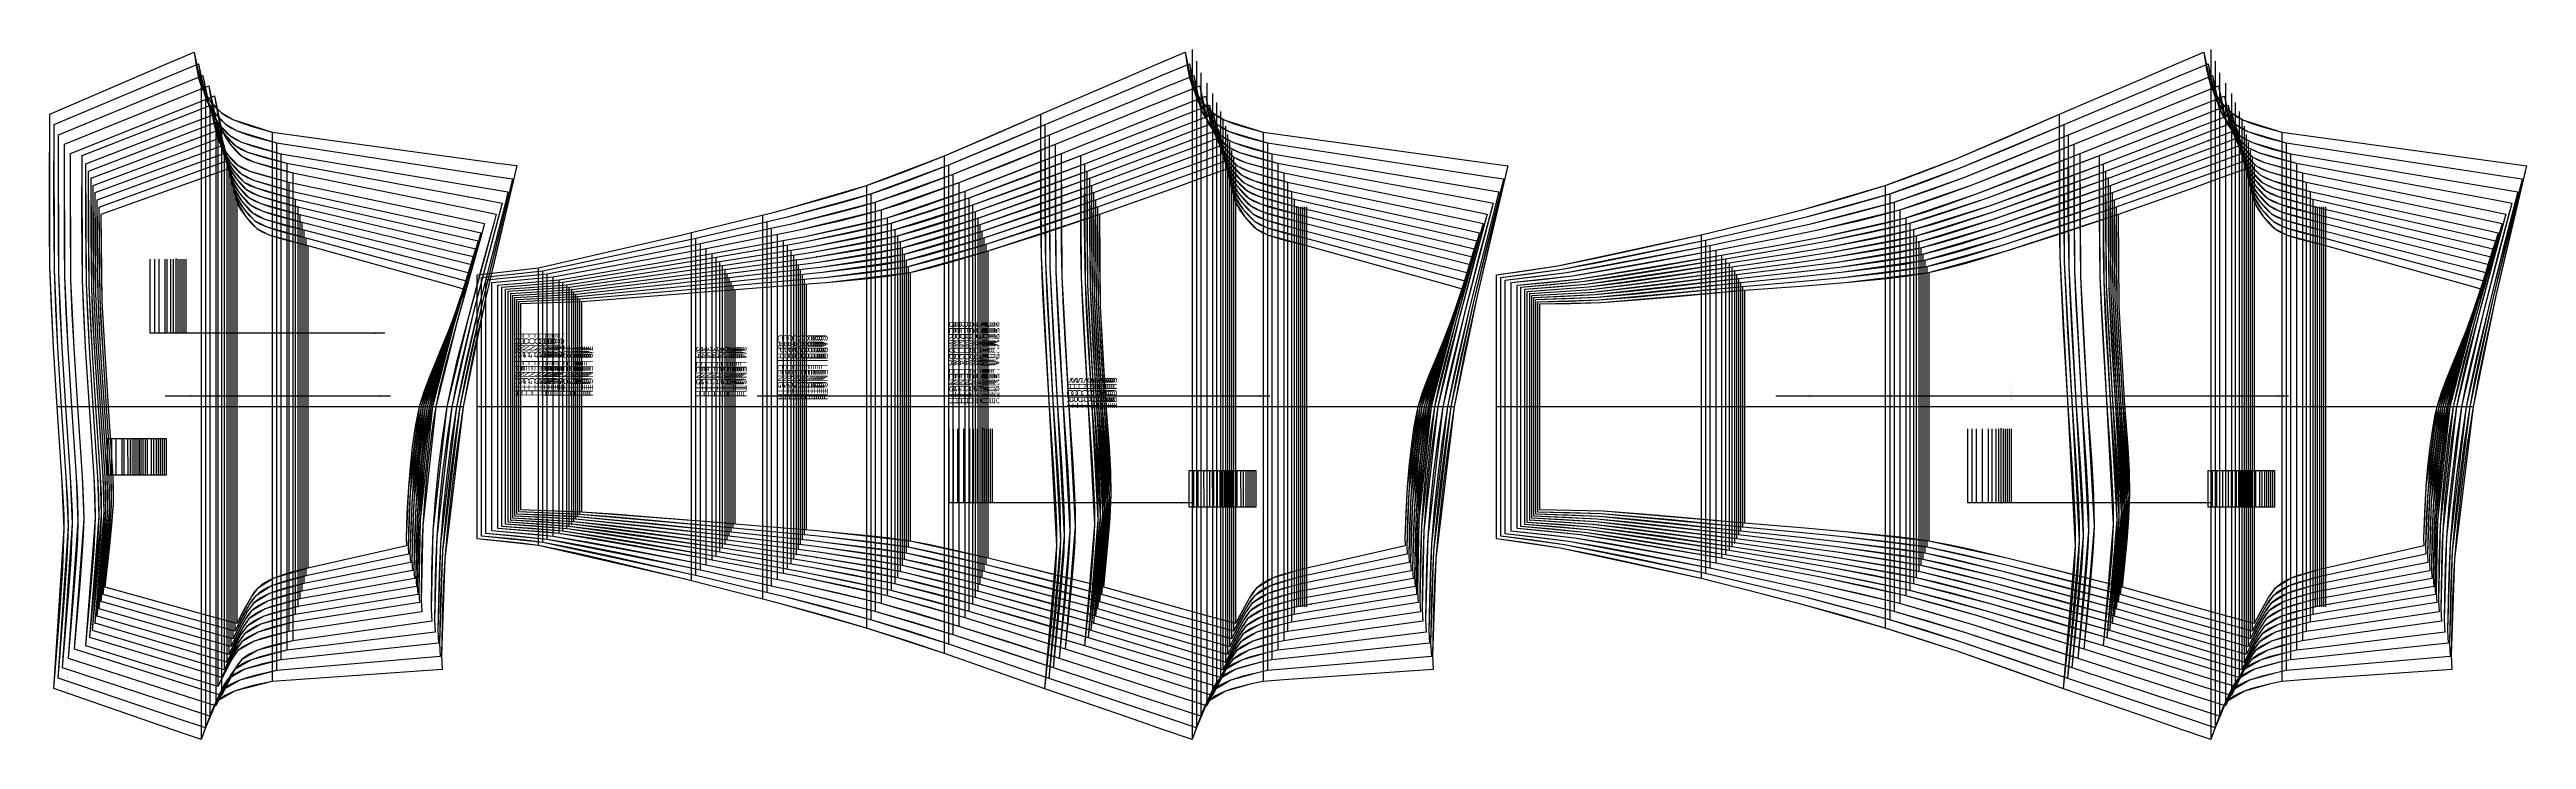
# Model space of a CAD drawing. Extents: x -17 to 2388, y -41 to 629.
import ezdxf

# ---------------------------------------------------------------- set-up
doc = ezdxf.new("R2010")
doc.units = 0

# ---------------------------------------------------------------- blocks, each defined once
blk = doc.blocks.new('GLX4802SLS_26')
at = {"layer": '1'}
for points in [[(33.2258, 468.9348), (130.9244, 503.8548), (158.1913, 513.6465)], [(158.1913, 513.6465), (164.9604, 480.8017), (173.2789, 466.9105), (184.4091, 455.168), (195.9306, 449.0898), (233.962, 438.6301), (375.0387, 399.3693), (386.9665, 396.0496)], [(37.0078, 106.9722), (45.113, 187.9092), (44.8158, 214.2186), (40.2845, 282.1331), (36.6548, 339.4863), (34.2113, 384.683), (33.2258, 468.9348)], [(386.9665, 396.0496), (385.0895, 391.2007), (361.8459, 334.6654), (342.0822, 282.1331), (331.564, 204.0001), (329.2831, 154.5413), (329.5498, 147.0864)], [(329.5498, 147.0864), (233.962, 125.6361), (200.7896, 115.8622), (185.0441, 105.8774), (179.2072, 98.1329), (164.9604, 71.8363)], [(164.9604, 71.8363), (137.5588, 79.3573), (37.0078, 106.9722)]]:
    blk.add_lwpolyline(points, dxfattribs=at)
at = {"layer": '5'}
blk.add_line((130.0404, 292.7427), (314.32, 292.7427), dxfattribs=at)
at = {"layer": '7'}
blk.add_line((130.0404, 292.7427), (314.32, 292.7427), dxfattribs=at)
at = {"layer": '8'}
for p, q in [((233.962, 438.6301), (233.962, 125.6361)), ((96.7055, 251.0917), (73.7058, 251.0714)), ((73.7058, 251.0664), (73.7362, 216.0651)), ((96.736, 216.0855), (96.7055, 251.0867)), ((73.7388, 216.0702), (96.7385, 216.0906))]:
    blk.add_line(p, q, dxfattribs=at)
for points in [[(164.9604, 480.8017), (164.9604, 282.1331), (164.9604, 71.8363)], [(308.8209, 353.5223), (115.725, 353.5223), (115.725, 425.351)], [(342.0822, 282.1331), (233.962, 282.1331), (39.906, 282.1331)]]:
    blk.add_lwpolyline(points, dxfattribs=at)
at = {"layer": '84'}
for points in [[(33.2258, 468.9348), (130.9244, 503.8548), (158.1913, 513.6465)], [(158.1913, 513.6465), (160.9141, 497.0272), (162.6337, 488.8256), (164.9604, 480.8017), (166.6393, 477.1162), (168.6408, 473.5856), (173.2789, 466.9105), (178.463, 460.657), (181.3281, 457.7919), (184.4091, 455.168), (189.9565, 451.7518), (195.9306, 449.0898), (205.2905, 446.0215), (214.7799, 443.3621), (233.962, 438.6301), (375.0387, 399.3693), (386.9665, 396.0496)], [(37.0078, 106.9722), (41.6129, 147.3988), (43.622, 167.635), (45.113, 187.9092), (45.2324, 201.0614), (44.8158, 214.2186), (42.766, 248.186), (40.2845, 282.1331), (36.6548, 339.4863), (34.2113, 384.683), (33.5001, 426.8039), (33.2258, 468.9348)], [(386.9665, 396.0496), (385.0895, 391.2007), (361.8459, 334.6654), (351.1271, 308.6685), (346.2452, 295.5113), (342.0822, 282.1331), (339.9333, 272.5217), (338.1553, 262.8316), (335.3309, 243.3193), (333.1693, 223.6877), (331.564, 204.0001), (330.1594, 179.2885), (329.2831, 154.5413), (329.5498, 147.0864)], [(329.5498, 147.0864), (233.962, 125.6361), (217.1701, 121.3003), (208.8947, 118.8136), (200.7896, 115.8622), (196.5656, 113.8302), (192.5168, 111.473), (188.6484, 108.8441), (185.0441, 105.8774), (181.8945, 102.197), (179.2072, 98.1329), (171.8488, 85.1231), (164.9604, 71.8363)], [(164.9604, 71.8363), (137.5588, 79.3573), (37.0078, 106.9722)]]:
    blk.add_lwpolyline(points, dxfattribs=at)
at = {"layer": '85'}
for points in [[(164.9604, 480.8017), (164.9604, 282.1331), (164.9604, 71.8363)], [(233.962, 438.6301), (233.962, 125.6361)], [(308.8209, 353.5223), (115.725, 353.5223), (115.725, 425.351)], [(342.0822, 282.1331), (233.962, 282.1331), (39.906, 282.1331)], [(96.7055, 251.0917), (73.7058, 251.0714)], [(73.7058, 251.0664), (73.7362, 216.0651)], [(96.736, 216.0855), (96.7055, 251.0867)], [(73.7388, 216.0702), (96.7385, 216.0906)]]:
    blk.add_lwpolyline(points, dxfattribs=at)
at = {"layer": '1'}
for s, p in [('SIZE: 26', (210.0961, 296.2961)), ('Piece Name: GLX4802SLS', (210.0961, 292.7401))]:
    blk.add_text(s, height=0.25, dxfattribs=at).set_placement(p)
blk = doc.blocks.new('GLX4802SLS_28')
at = {"layer": '1'}
for points in [[(31.2751, 475.9148), (128.9762, 511.2436), (156.2431, 521.1471)], [(156.2431, 521.1471), (163.0122, 488.3023), (171.3307, 474.4111), (182.461, 462.6687), (193.9824, 456.5904), (232.0138, 446.1307), (376.6846, 407.3272), (388.9172, 404.0505)], [(35.0571, 99.9922), (43.3045, 186.2074), (42.8651, 214.2186), (38.3337, 282.1331), (34.7041, 339.4863), (32.192, 387.1214), (31.2751, 475.9148)], [(388.9172, 404.0505), (387.0402, 398.8613), (363.7382, 338.3306), (344.0329, 282.1331), (333.3217, 199.3519), (331.1754, 146.9771), (331.5005, 139.0854)], [(331.5005, 139.0854), (232.0138, 118.1355), (198.7525, 108.4377), (182.9664, 98.4758), (177.1651, 90.7009), (163.0122, 64.3357)], [(163.0122, 64.3357), (135.6106, 71.9684), (35.0571, 99.9922)]]:
    blk.add_lwpolyline(points, dxfattribs=at)
at = {"layer": '5'}
blk.add_line((128.0897, 292.7427), (312.3718, 292.7427), dxfattribs=at)
at = {"layer": '7'}
blk.add_line((128.0897, 292.7427), (312.3718, 292.7427), dxfattribs=at)
at = {"layer": '8'}
for p, q in [((232.0138, 446.1307), (232.0138, 118.1355)), ((94.7548, 251.0917), (71.755, 251.0714)), ((71.755, 251.0664), (71.7855, 216.0651)), ((94.7852, 216.0855), (94.7548, 251.0867)), ((71.7881, 216.0702), (94.7903, 216.0906))]:
    blk.add_line(p, q, dxfattribs=at)
for points in [[(163.0122, 488.3023), (163.0122, 282.1331), (163.0122, 64.3357)], [(306.8727, 353.5223), (113.7743, 353.5223), (113.7743, 425.351)], [(344.0329, 282.1331), (232.0138, 282.1331), (37.9553, 282.1331)]]:
    blk.add_lwpolyline(points, dxfattribs=at)
at = {"layer": '84'}
for points in [[(31.2751, 475.9148), (128.9762, 511.2436), (156.2431, 521.1471)], [(156.2431, 521.1471), (158.9634, 504.5279), (160.683, 496.3262), (163.0122, 488.3023), (164.6886, 484.6168), (166.6901, 481.0862), (171.3307, 474.4111), (176.5123, 468.1576), (179.3774, 465.2925), (182.461, 462.6687), (188.0083, 459.2524), (193.9824, 456.5904), (203.3398, 453.5221), (212.8317, 450.8628), (232.0138, 446.1307), (376.6846, 407.3272), (388.9172, 404.0505)], [(35.0571, 99.9922), (39.7688, 143.0579), (41.8161, 164.6124), (43.3045, 186.2074), (43.3629, 200.213), (42.8651, 214.2186), (40.7975, 248.186), (38.3337, 282.1331), (34.7041, 339.4863), (33.2944, 363.2962), (32.192, 387.1214), (31.5037, 431.513), (31.2751, 475.9148)], [(388.9172, 404.0505), (387.0402, 398.8613), (363.7382, 338.3306), (353.0499, 310.482), (348.1883, 296.4104), (344.0329, 282.1331), (341.8663, 271.9299), (340.0654, 261.6556), (337.1825, 240.98), (334.9626, 220.1952), (333.3217, 199.3519), (331.9679, 173.1798), (331.1754, 146.9771), (331.5005, 139.0854)], [(331.5005, 139.0854), (232.0138, 118.1355), (215.1762, 113.8403), (206.8805, 111.374), (198.7525, 108.4377), (194.5158, 106.4159), (190.4543, 104.0689), (186.5783, 101.4451), (182.9664, 98.4758), (179.8321, 94.7827), (177.1651, 90.7009), (169.8524, 77.6555), (163.0122, 64.3357)], [(163.0122, 64.3357), (135.6106, 71.9684), (35.0571, 99.9922)]]:
    blk.add_lwpolyline(points, dxfattribs=at)
at = {"layer": '85'}
for points in [[(163.0122, 488.3023), (163.0122, 282.1331), (163.0122, 64.3357)], [(232.0138, 446.1307), (232.0138, 118.1355)], [(306.8727, 353.5223), (113.7743, 353.5223), (113.7743, 425.351)], [(344.0329, 282.1331), (232.0138, 282.1331), (37.9553, 282.1331)], [(94.7548, 251.0917), (71.755, 251.0714)], [(71.755, 251.0664), (71.7855, 216.0651)], [(94.7852, 216.0855), (94.7548, 251.0867)], [(71.7881, 216.0702), (94.7903, 216.0906)]]:
    blk.add_lwpolyline(points, dxfattribs=at)
at = {"layer": '1'}
for s, p in [('SIZE: 28', (210.0961, 296.2961)), ('Piece Name: GLX4802SLS', (210.0961, 292.7401))]:
    blk.add_text(s, height=0.25, dxfattribs=at).set_placement(p)
blk = doc.blocks.new('GLX4802SLS_30')
at = {"layer": '1'}
for points in [[(29.3269, 482.8947), (127.0255, 518.6833), (154.2924, 528.6452)], [(154.2924, 528.6452), (161.0615, 495.803), (169.38, 481.9117), (180.5102, 470.1693), (192.0444, 464.1673), (230.0631, 453.6314), (378.328, 415.2926), (390.8654, 412.049)], [(33.109, 93.0098), (41.4986, 184.5057), (40.9169, 214.2186), (36.3856, 282.1331), (32.7559, 339.4863), (30.1778, 389.5598), (29.3269, 482.8947)], [(390.8654, 412.049), (388.9909, 406.522), (365.6305, 341.9984), (345.9811, 282.1331), (335.0768, 194.7038), (333.0702, 139.4105), (333.4487, 131.0818)], [(333.4487, 131.0818), (230.0631, 110.6323), (196.7231, 100.9524), (180.8912, 91.0717), (175.1178, 83.2638), (161.0615, 56.8325)], [(161.0615, 56.8325), (133.6599, 64.5567), (33.109, 93.0098)]]:
    blk.add_lwpolyline(points, dxfattribs=at)
at = {"layer": '5'}
blk.add_line((126.1415, 292.7427), (310.4211, 292.7427), dxfattribs=at)
at = {"layer": '7'}
blk.add_line((126.1415, 292.7427), (310.4211, 292.7427), dxfattribs=at)
at = {"layer": '8'}
for p, q in [((230.0631, 453.6314), (230.0631, 110.6323)), ((92.8066, 251.0892), (69.8069, 251.0689)), ((69.8069, 251.0664), (69.8374, 216.0626)), ((92.8371, 216.0829), (92.8066, 251.0841)), ((69.8399, 216.0702), (92.8396, 216.088))]:
    blk.add_line(p, q, dxfattribs=at)
for points in [[(161.0615, 495.803), (161.0615, 282.1331), (161.0615, 56.8325)], [(304.922, 353.5223), (111.8261, 353.5223), (111.8261, 425.351)], [(345.9811, 282.1331), (230.0631, 282.1331), (36.0071, 282.1331)]]:
    blk.add_lwpolyline(points, dxfattribs=at)
at = {"layer": '84'}
for points in [[(29.3269, 482.8947), (127.0255, 518.6833), (154.2924, 528.6452)], [(154.2924, 528.6452), (157.0152, 512.0285), (158.7348, 503.8268), (161.0615, 495.803), (162.7404, 492.1174), (164.7419, 488.5868), (169.38, 481.9117), (174.5616, 475.6531), (177.4241, 472.788), (180.5102, 470.1693), (186.0677, 466.7936), (192.0444, 464.1673), (201.4068, 461.1015), (210.8937, 458.4192), (230.0631, 453.6314), (378.328, 415.2926), (390.8654, 412.049)], [(33.109, 93.0098), (37.9273, 138.7171), (40.0076, 161.5923), (41.4986, 184.5057), (41.496, 199.3621), (40.9169, 214.2186), (38.8341, 248.1834), (36.3856, 282.1331), (32.7559, 339.4863), (31.3005, 364.5154), (30.1778, 389.5598), (29.5098, 436.2222), (29.3269, 482.8947)], [(390.8654, 412.049), (388.9909, 406.522), (365.6305, 341.9984), (354.9778, 312.3007), (350.134, 297.3121), (345.9811, 282.1331), (343.8018, 271.3406), (341.9755, 260.4821), (339.0316, 238.6457), (336.7558, 216.7052), (335.0768, 194.7038), (333.7764, 167.0762), (333.0702, 139.4105), (333.4487, 131.0818)], [(333.4487, 131.0818), (230.0631, 110.6323), (213.1924, 106.3422), (204.8765, 103.8784), (196.7231, 100.9524), (192.4762, 98.9559), (188.3995, 96.6318), (184.5082, 94.0309), (180.8912, 91.0717), (177.7645, 87.3684), (175.1178, 83.2638), (167.856, 70.1853), (161.0615, 56.8325)], [(161.0615, 56.8325), (133.6599, 64.5567), (33.109, 93.0098)]]:
    blk.add_lwpolyline(points, dxfattribs=at)
at = {"layer": '85'}
for points in [[(161.0615, 495.803), (161.0615, 282.1331), (161.0615, 56.8325)], [(230.0631, 453.6314), (230.0631, 110.6323)], [(304.922, 353.5223), (111.8261, 353.5223), (111.8261, 425.351)], [(345.9811, 282.1331), (230.0631, 282.1331), (36.0071, 282.1331)], [(92.8066, 251.0892), (69.8069, 251.0689)], [(69.8069, 251.0664), (69.8374, 216.0626)], [(92.8371, 216.0829), (92.8066, 251.0841)], [(69.8399, 216.0702), (92.8396, 216.088)]]:
    blk.add_lwpolyline(points, dxfattribs=at)
at = {"layer": '1'}
for s, p in [('SIZE: 30', (210.0961, 296.2936)), ('Piece Name: GLX4802SLS', (210.0961, 292.7376))]:
    blk.add_text(s, height=0.25, dxfattribs=at).set_placement(p)
blk = doc.blocks.new('GLX4802SLS_32')
at = {"layer": '1'}
for points in [[(27.3762, 489.8746), (125.0747, 526.0645), (152.3416, 536.1483)], [(152.3416, 536.1483), (159.1107, 503.3036), (167.4292, 489.4123), (178.5595, 477.6699), (190.1063, 471.7492), (228.1124, 461.132), (379.9739, 423.2555), (392.8161, 420.0526)], [(31.1582, 86.0298), (39.6926, 182.8039), (38.9662, 214.2186), (34.4348, 282.1331), (30.8052, 339.4863), (28.1585, 391.9957), (27.3762, 489.8746)], [(392.8161, 420.0526), (390.9441, 414.1826), (367.5228, 345.6661), (347.9293, 282.1331), (336.8371, 190.0556), (334.9626, 131.8464), (335.3994, 123.0808)], [(335.3994, 123.0808), (228.1124, 103.1317), (194.6936, 93.467), (178.8135, 83.6676), (173.0731, 75.8292), (159.1107, 49.3319)], [(159.1107, 49.3319), (131.7092, 57.1754), (31.1582, 86.0298)]]:
    blk.add_lwpolyline(points, dxfattribs=at)
at = {"layer": '5'}
blk.add_line((124.1908, 292.7427), (308.4704, 292.7427), dxfattribs=at)
at = {"layer": '7'}
blk.add_line((124.1908, 292.7427), (308.4704, 292.7427), dxfattribs=at)
at = {"layer": '8'}
for p, q in [((228.1124, 461.132), (228.1124, 103.1317)), ((90.8559, 251.0892), (67.8562, 251.0689)), ((67.8562, 251.0664), (67.8866, 216.0626)), ((90.8863, 216.0829), (90.8559, 251.0841)), ((67.8892, 216.0702), (90.8889, 216.088))]:
    blk.add_line(p, q, dxfattribs=at)
for points in [[(159.1107, 503.3036), (159.1107, 282.1331), (159.1107, 49.3319)], [(302.9713, 353.5223), (109.8754, 353.5223), (109.8754, 425.351)], [(347.9293, 282.1331), (228.1124, 282.1331), (34.0564, 282.1331)]]:
    blk.add_lwpolyline(points, dxfattribs=at)
at = {"layer": '84'}
for points in [[(27.3762, 489.8746), (125.0747, 526.0645), (152.3416, 536.1483)], [(152.3416, 536.1483), (155.0645, 519.5291), (156.7841, 511.3275), (159.1107, 503.3036), (160.7897, 499.618), (162.7912, 496.0874), (167.4292, 489.4123), (172.6083, 483.1487), (175.4709, 480.2836), (178.5595, 477.6699), (184.1272, 474.3349), (190.1063, 471.7492), (199.4739, 468.6809), (208.9557, 465.9808), (228.1124, 461.132), (379.9739, 423.2555), (392.8161, 420.0526)], [(31.1582, 86.0298), (36.0858, 134.3762), (38.2042, 158.5697), (39.6926, 182.8039), (39.6291, 198.5112), (38.9662, 214.2186), (36.8682, 248.1834), (34.4348, 282.1331), (30.8052, 339.4863), (29.3066, 365.7321), (28.1585, 391.9957), (27.5159, 440.9314), (27.3762, 489.8746)], [(392.8161, 420.0526), (390.9441, 414.1826), (367.5228, 345.6661), (356.9031, 314.1193), (352.0796, 298.2138), (347.9293, 282.1331), (345.7372, 270.7514), (343.8856, 259.3087), (340.8833, 236.309), (338.549, 213.2127), (336.8371, 190.0556), (335.5874, 160.97), (334.9626, 131.8464), (335.3994, 123.0808)], [(335.3994, 123.0808), (228.1124, 103.1317), (211.2061, 98.8441), (202.8724, 96.3804), (194.6936, 93.467), (190.4366, 91.4934), (186.3446, 89.1921), (182.4406, 86.6115), (178.8135, 83.6676), (175.702, 79.9516), (173.0731, 75.8292), (165.8595, 62.7152), (159.1107, 49.3319)], [(159.1107, 49.3319), (131.7092, 57.1754), (31.1582, 86.0298)]]:
    blk.add_lwpolyline(points, dxfattribs=at)
at = {"layer": '85'}
for points in [[(159.1107, 503.3036), (159.1107, 282.1331), (159.1107, 49.3319)], [(228.1124, 461.132), (228.1124, 103.1317)], [(302.9713, 353.5223), (109.8754, 353.5223), (109.8754, 425.351)], [(347.9293, 282.1331), (228.1124, 282.1331), (34.0564, 282.1331)], [(90.8559, 251.0892), (67.8562, 251.0689)], [(67.8562, 251.0664), (67.8866, 216.0626)], [(90.8863, 216.0829), (90.8559, 251.0841)], [(67.8892, 216.0702), (90.8889, 216.088)]]:
    blk.add_lwpolyline(points, dxfattribs=at)
at = {"layer": '1'}
for s, p in [('SIZE: 32', (210.0961, 296.2961)), ('Piece Name: GLX4802SLS', (210.0961, 292.7401))]:
    blk.add_text(s, height=0.25, dxfattribs=at).set_placement(p)
blk = doc.blocks.new('GLX4802SLS_34')
at = {"layer": '1'}
for points in [[(25.428, 496.8545), (123.1265, 533.4458), (150.3935, 543.649)], [(150.3935, 543.649), (157.1626, 510.8042), (165.4811, 496.913), (176.6113, 485.1705), (188.1709, 479.3311), (226.1642, 468.6326), (381.6198, 430.939), (394.7643, 427.7513)], [(29.21, 79.0525), (37.8867, 181.102), (37.018, 214.2186), (32.4866, 282.1331), (28.857, 339.4863), (26.1443, 394.4366), (25.428, 496.8545)], [(394.7643, 427.7513), (392.8949, 421.5562), (369.4176, 349.1942), (349.88, 282.1331), (338.5998, 185.5877), (336.8599, 124.5693), (337.3476, 115.3846)], [(337.3476, 115.3846), (226.1642, 95.6336), (192.5879, 85.9486), (176.6317, 76.2077), (170.9573, 68.354), (157.1626, 41.8338)], [(157.1626, 41.8338), (129.761, 49.7968), (29.21, 79.0525)]]:
    blk.add_lwpolyline(points, dxfattribs=at)
at = {"layer": '5'}
blk.add_line((122.2426, 292.7427), (306.5222, 292.7427), dxfattribs=at)
at = {"layer": '7'}
blk.add_line((122.2426, 292.7427), (306.5222, 292.7427), dxfattribs=at)
at = {"layer": '8'}
for p, q in [((226.1642, 468.6326), (226.1642, 95.6336)), ((88.9077, 251.0917), (65.908, 251.0714)), ((65.908, 251.0664), (65.9385, 216.0651)), ((88.9381, 216.0855), (88.9077, 251.0867)), ((65.941, 216.0702), (88.9407, 216.0906))]:
    blk.add_line(p, q, dxfattribs=at)
for points in [[(157.1626, 510.8042), (157.1626, 282.1331), (157.1626, 41.8338)], [(301.0231, 353.5223), (107.9272, 353.5223), (107.9272, 425.351)], [(349.88, 282.1331), (226.1642, 282.1331), (32.1082, 282.1331)]]:
    blk.add_lwpolyline(points, dxfattribs=at)
at = {"layer": '84'}
for points in [[(25.428, 496.8545), (123.1265, 533.4458), (150.3935, 543.649)], [(150.3935, 543.649), (153.1163, 527.0297), (154.8359, 518.8281), (157.1626, 510.8042), (158.8415, 507.1187), (160.843, 503.5881), (165.4811, 496.913), (170.655, 490.6442), (173.5202, 487.7791), (176.6113, 485.1705), (182.1841, 481.8787), (188.1709, 479.3311), (197.5384, 476.2602), (207.0202, 473.5373), (226.1642, 468.6326), (381.6198, 430.939), (394.7643, 427.7513)], [(29.21, 79.0525), (34.2443, 130.0353), (36.3982, 155.5497), (37.8867, 181.102), (37.7597, 197.6628), (37.018, 214.2186), (34.9073, 248.1834), (32.4866, 282.1331), (28.857, 339.4863), (27.3101, 366.9513), (26.1443, 394.4366), (25.5194, 445.6405), (25.428, 496.8545)], [(394.7643, 427.7513), (392.8949, 421.5562), (369.4176, 349.1942), (358.8309, 315.8694), (354.0227, 299.0825), (349.88, 282.1331), (347.6727, 270.1849), (345.7957, 258.1809), (342.7375, 234.0661), (340.3474, 209.8549), (338.5998, 185.5877), (337.401, 155.095), (336.8599, 124.5693), (337.3476, 115.3846)], [(337.3476, 115.3846), (226.1642, 95.6336), (209.1817, 91.3283), (200.8074, 88.8594), (192.5879, 85.9486), (188.308, 83.9902), (184.1958, 81.7093), (180.2715, 79.1465), (176.6317, 76.2077), (173.5455, 72.484), (170.9573, 68.354), (163.8275, 55.2247), (157.1626, 41.8338)], [(157.1626, 41.8338), (129.761, 49.7968), (29.21, 79.0525)]]:
    blk.add_lwpolyline(points, dxfattribs=at)
at = {"layer": '85'}
for points in [[(157.1626, 510.8042), (157.1626, 282.1331), (157.1626, 41.8338)], [(226.1642, 468.6326), (226.1642, 95.6336)], [(301.0231, 353.5223), (107.9272, 353.5223), (107.9272, 425.351)], [(349.88, 282.1331), (226.1642, 282.1331), (32.1082, 282.1331)], [(88.9077, 251.0917), (65.908, 251.0714)], [(65.908, 251.0664), (65.9385, 216.0651)], [(88.9381, 216.0855), (88.9077, 251.0867)], [(65.941, 216.0702), (88.9407, 216.0906)]]:
    blk.add_lwpolyline(points, dxfattribs=at)
at = {"layer": '1'}
for s, p in [('SIZE: 34', (210.0961, 296.2961)), ('Piece Name: GLX4802SLS', (210.0961, 292.7401))]:
    blk.add_text(s, height=0.25, dxfattribs=at).set_placement(p)
blk = doc.blocks.new('GLX4802SLS_36')
at = {"layer": '1'}
for points in [[(23.4773, 503.8345), (121.1758, 540.827), (148.4453, 551.1496)], [(148.4453, 551.1496), (155.2118, 518.3048), (163.5303, 504.4136), (174.6632, 492.6712), (186.2354, 486.913), (224.2135, 476.1332), (383.2683, 438.6225), (396.715, 435.45)], [(27.2593, 72.0726), (36.0808, 179.4028), (35.0673, 214.2186), (30.5359, 282.1331), (26.9063, 339.4863), (24.1275, 396.8776), (23.4773, 503.8345)], [(396.715, 435.45), (394.8481, 428.9298), (371.315, 352.7248), (351.8307, 282.1331), (340.3677, 181.1173), (338.7573, 117.2922), (339.2983, 107.6859)], [(339.2983, 107.6859), (224.2135, 88.133), (190.6347, 78.5038), (174.6632, 68.862), (168.9888, 60.9651), (155.2118, 34.3332)], [(155.2118, 34.3332), (127.8103, 42.4155), (27.2593, 72.0726)]]:
    blk.add_lwpolyline(points, dxfattribs=at)
at = {"layer": '2'}
for p in [(148.4453, 551.1496), (148.4453, 551.1496), (155.2118, 518.3048), (23.4773, 503.8345), (23.4773, 503.8345), (224.2135, 476.1332), (224.2135, 476.1332), (396.715, 435.45), (396.715, 435.45), (105.9765, 425.351), (394.8481, 428.9298), (105.9765, 353.5223), (299.0749, 353.5223), (120.2919, 292.7427), (304.574, 292.7427), (30.1575, 282.1331), (351.8307, 282.1331), (63.9573, 251.0714), (63.9573, 251.0664), (86.957, 251.0917), (86.957, 251.0867), (63.9877, 216.0651), (63.9903, 216.0702), (86.9874, 216.0855), (86.99, 216.0906), (338.7573, 117.2922), (339.2983, 107.6859), (339.2983, 107.6859), (224.2135, 88.133), (224.2135, 88.133), (27.2593, 72.0726), (27.2593, 72.0726), (155.2118, 34.3332), (155.2118, 34.3332), (155.2118, 34.3332)]:
    blk.add_point(p, dxfattribs=at)
at = {"layer": '3'}
for p in [(121.1758, 540.827), (155.2118, 518.3048), (163.5303, 504.4136), (174.6632, 492.6712), (186.2354, 486.913), (383.2683, 438.6225), (24.1275, 396.8776), (26.9063, 339.4863), (371.315, 352.7248), (30.5359, 282.1331), (155.2118, 282.1331), (224.2135, 282.1331), (351.8307, 282.1331), (35.0673, 214.2186), (36.0808, 179.4028), (340.3677, 181.1173), (190.6347, 78.5038), (168.9888, 60.9651), (174.6632, 68.862), (127.8103, 42.4155)]:
    blk.add_point(p, dxfattribs=at)
at = {"layer": '4'}
blk.add_point((351.8307, 282.1331, -3.998), dxfattribs=at)
at = {"layer": '5'}
blk.add_line((120.2919, 292.7427), (304.574, 292.7427), dxfattribs=at)
at = {"layer": '7'}
blk.add_line((120.2919, 292.7427), (304.574, 292.7427), dxfattribs=at)
at = {"layer": '8'}
for p, q in [((224.2135, 476.1332), (224.2135, 88.133)), ((86.957, 251.0917), (63.9573, 251.0714)), ((63.9573, 251.0664), (63.9877, 216.0651)), ((86.9874, 216.0855), (86.957, 251.0867)), ((63.9903, 216.0702), (86.99, 216.0906))]:
    blk.add_line(p, q, dxfattribs=at)
for points in [[(155.2118, 518.3048), (155.2118, 282.1331), (155.2118, 34.3332)], [(299.0749, 353.5223), (105.9765, 353.5223), (105.9765, 425.351)], [(351.8307, 282.1331), (224.2135, 282.1331), (30.1575, 282.1331)]]:
    blk.add_lwpolyline(points, dxfattribs=at)
at = {"layer": '84'}
for points in [[(23.4773, 503.8345), (121.1758, 540.827), (148.4453, 551.1496)], [(148.4453, 551.1496), (151.1656, 534.5304), (152.8852, 526.3287), (155.2118, 518.3048), (156.8908, 514.6193), (158.8923, 511.0887), (163.5303, 504.4136), (168.7018, 498.1398), (171.5643, 495.2747), (174.6632, 492.6712), (180.2435, 489.4199), (186.2354, 486.913), (195.6054, 483.8396), (205.0822, 481.0964), (224.2135, 476.1332), (383.2683, 438.6225), (396.715, 435.45)], [(27.2593, 72.0726), (32.4028, 125.697), (34.5923, 152.5296), (36.0808, 179.4028), (35.8928, 196.812), (35.0673, 214.2186), (30.5359, 282.1331), (26.9063, 339.4863), (25.3162, 368.173), (24.1275, 396.8776), (23.5255, 450.3497), (23.4773, 503.8345)], [(396.715, 435.45), (394.8481, 428.9298), (371.315, 352.7248), (360.7588, 317.6245), (355.9683, 299.9563), (351.8307, 282.1331), (349.6082, 269.6211), (347.7083, 257.0531), (344.5917, 231.8208), (342.1482, 206.497), (340.3677, 181.1173), (339.2196, 149.22), (338.7573, 117.2922), (339.2983, 107.6859)], [(339.2983, 107.6859), (224.2135, 88.133), (207.2336, 83.848), (198.8592, 81.3918), (190.6347, 78.5038), (186.3548, 76.5709), (182.2324, 74.3179), (178.303, 71.7805), (174.6632, 68.862), (171.5745, 65.1206), (168.9888, 60.9651), (161.8692, 47.78), (155.2118, 34.3332)], [(155.2118, 34.3332), (127.8103, 42.4155), (27.2593, 72.0726)]]:
    blk.add_lwpolyline(points, dxfattribs=at)
at = {"layer": '85'}
for points in [[(155.2118, 518.3048), (155.2118, 282.1331), (155.2118, 34.3332)], [(224.2135, 476.1332), (224.2135, 88.133)], [(299.0749, 353.5223), (105.9765, 353.5223), (105.9765, 425.351)], [(351.8307, 282.1331), (224.2135, 282.1331), (30.1575, 282.1331)], [(86.957, 251.0917), (63.9573, 251.0714)], [(63.9573, 251.0664), (63.9877, 216.0651)], [(86.9874, 216.0855), (86.957, 251.0867)], [(63.9903, 216.0702), (86.99, 216.0906)]]:
    blk.add_lwpolyline(points, dxfattribs=at)
at = {"layer": '1'}
for s, p in [('# 558', (121.1758, 540.827)), ('# 509', (148.4453, 551.1496)), ('# 509', (148.4453, 551.1496)), ('# 551', (23.4773, 503.8345)), ('# 551', (23.4773, 503.8345)), ('# 509', (163.5303, 504.4136)), ('# 509', (174.6632, 492.6712)), ('# 554', (186.2354, 486.913)), ('# 757', (224.2135, 476.1332)), ('# 537', (396.715, 435.45)), ('# 537', (396.715, 435.45)), ('# 556', (26.9063, 339.4863)), ('ANNOTATION: 2X FABRIC', (210.0961, 299.8521)), ('SIZE: 36', (210.0961, 310.5201)), ('Quantity: 1,1', (210.0961, 296.2961)), ('CATEGORY: TIGHT LEG SHORT', (210.0961, 303.4081)), ('Fabric: 1', (210.0961, 306.9641)), ('Piece Name: GLX4802SLS', (210.0961, 292.7401)), ('# 556', (30.5359, 282.1331)), ('# 538', (351.8307, 282.1331)), ('# 556', (35.0673, 214.2186)), ('# 539', (339.2983, 107.6859)), ('# 539', (339.2983, 107.6859)), ('# 544', (27.2593, 72.0726)), ('# 555', (190.6347, 78.5038)), ('# 758', (224.2135, 88.133)), ('# 755', (168.9888, 60.9651)), ('# 542', (174.6632, 68.862)), ('# 557', (127.8103, 42.4155)), ('# 543', (155.2118, 34.3332)), ('# 543', (155.2118, 34.3332))]:
    blk.add_text(s, height=0.25, dxfattribs=at).set_placement(p)
at = {"layer": '8'}
for s, p in [('# 509', (155.2118, 518.3048)), ('NM', (155.2118, 518.3048)), ('# 757', (224.2135, 476.1332)), ('NM', (224.2135, 476.1332)), ('B', (299.0749, 353.5223)), ('# 556', (30.1575, 282.1331)), ('# 0', (155.2118, 282.1331)), ('# 0', (224.2135, 282.1331)), ('# 538', (351.8307, 282.1331)), ('NM', (351.8307, 282.1331)), ('# 0', (63.9573, 251.0714)), ('# 0', (63.9573, 251.0664)), ('NM', (63.9573, 251.0664)), ('# 0', (86.957, 251.0917)), ('# 0', (86.957, 251.0867)), ('NM', (86.957, 251.0917)), ('# 0', (63.9877, 216.0651)), ('# 0', (63.9903, 216.0702)), ('NM', (63.9903, 216.0702)), ('# 0', (86.9874, 216.0855)), ('# 0', (86.99, 216.0906)), ('NM', (86.9874, 216.0855)), ('# 758', (224.2135, 88.133)), ('# 543', (155.2118, 34.3332))]:
    blk.add_text(s, height=0.25, dxfattribs=at).set_placement(p)
at = {"layer": '85'}
for s, p in [('NM', (155.2118, 518.3048)), ('NM', (224.2135, 476.1332)), ('B', (299.0749, 353.5223)), ('NM', (351.8307, 282.1331)), ('NM', (63.9573, 251.0664)), ('NM', (86.957, 251.0917)), ('NM', (63.9903, 216.0702)), ('NM', (86.9874, 216.0855))]:
    blk.add_text(s, height=0.25, dxfattribs=at).set_placement(p)
blk = doc.blocks.new('GLX4802SLS_38')
at = {"layer": '1'}
for points in [[(20.9779, 510.8118), (118.6765, 548.2083), (145.9434, 558.6502)], [(145.9434, 558.6502), (152.7125, 525.8054), (161.031, 511.9117), (172.1613, 500.1718), (183.7335, 494.411), (221.7141, 483.6338), (385.3765, 446.3009), (399.2144, 443.1488)], [(24.76, 65.0799), (33.7236, 177.6959), (32.5679, 214.2186), (28.0366, 282.1331), (24.4069, 339.4863), (21.5596, 399.3134), (20.9779, 510.8118)], [(399.2144, 443.1488), (397.3069, 436.2984), (373.2175, 356.2604), (353.3293, 282.1331), (341.6809, 176.6418), (340.2, 110.01), (340.7969, 99.9846)], [(340.7969, 99.9846), (221.7141, 80.6298), (188.1353, 71.0007), (172.1613, 61.3588), (166.4894, 53.462), (152.7125, 26.8301)], [(152.7125, 26.8301), (125.311, 35.0317), (24.76, 65.0799)]]:
    blk.add_lwpolyline(points, dxfattribs=at)
at = {"layer": '5'}
blk.add_line((117.7926, 292.7427), (302.0721, 292.7427), dxfattribs=at)
at = {"layer": '7'}
blk.add_line((117.7926, 292.7427), (302.0721, 292.7427), dxfattribs=at)
at = {"layer": '8'}
for p, q in [((221.7141, 483.6338), (221.7141, 80.6298)), ((84.4576, 251.0892), (61.4579, 251.0689)), ((61.4579, 251.0664), (61.4884, 216.0626)), ((84.4881, 216.0829), (84.4576, 251.0841)), ((61.4909, 216.0702), (84.4906, 216.088))]:
    blk.add_line(p, q, dxfattribs=at)
for points in [[(152.7125, 525.8054), (152.7125, 282.1331), (152.7125, 26.8301)], [(296.573, 353.5223), (103.4771, 353.5223), (103.4771, 425.351)], [(353.3293, 282.1331), (221.7141, 282.1331), (27.6581, 282.1331)]]:
    blk.add_lwpolyline(points, dxfattribs=at)
at = {"layer": '84'}
for points in [[(20.9779, 510.8118), (118.6765, 548.2083), (145.9434, 558.6502)], [(145.9434, 558.6502), (148.6662, 542.031), (150.3858, 533.8293), (152.7125, 525.8054), (154.3914, 522.1199), (156.3929, 518.5893), (161.031, 511.9117), (166.1999, 505.6404), (169.065, 502.7753), (172.1613, 500.1718), (177.7442, 496.9206), (183.7335, 494.411), (193.1036, 491.3402), (202.5828, 488.597), (221.7141, 483.6338), (385.3765, 446.3009), (399.2144, 443.1488)], [(24.76, 65.0799), (30.0101, 121.3486), (32.2352, 149.5044), (33.1394, 163.5938), (33.7236, 177.6959), (33.4722, 195.9611), (32.5679, 214.2186), (28.0366, 282.1331), (24.4069, 339.4863), (22.7711, 369.3922), (21.5596, 399.3134), (20.9805, 455.0588), (20.9779, 510.8118)], [(399.2144, 443.1488), (397.3069, 436.2984), (385.1148, 396.3239), (373.2175, 356.2604), (362.4403, 319.3924), (357.5533, 300.8377), (353.3293, 282.1331), (351.0661, 269.0597), (349.1332, 255.9355), (345.9582, 229.583), (343.4741, 203.1416), (341.6809, 176.6418), (340.5836, 143.3424), (340.2, 110.01), (340.7969, 99.9846)], [(340.7969, 99.9846), (221.7141, 80.6298), (204.7342, 76.3474), (196.3598, 73.8912), (188.1353, 71.0007), (183.8529, 69.0703), (179.733, 66.8173), (175.8036, 64.2798), (172.1613, 61.3588), (169.0726, 57.62), (166.4894, 53.462), (159.3673, 40.2794), (152.7125, 26.8301)], [(152.7125, 26.8301), (125.311, 35.0317), (24.76, 65.0799)]]:
    blk.add_lwpolyline(points, dxfattribs=at)
at = {"layer": '85'}
for points in [[(152.7125, 525.8054), (152.7125, 282.1331), (152.7125, 26.8301)], [(221.7141, 483.6338), (221.7141, 80.6298)], [(296.573, 353.5223), (103.4771, 353.5223), (103.4771, 425.351)], [(353.3293, 282.1331), (221.7141, 282.1331), (27.6581, 282.1331)], [(84.4576, 251.0892), (61.4579, 251.0689)], [(61.4579, 251.0664), (61.4884, 216.0626)], [(84.4881, 216.0829), (84.4576, 251.0841)], [(61.4909, 216.0702), (84.4906, 216.088)]]:
    blk.add_lwpolyline(points, dxfattribs=at)
at = {"layer": '1'}
for s, p in [('SIZE: 38', (210.0961, 296.2961)), ('Piece Name: GLX4802SLS', (210.0961, 292.7401))]:
    blk.add_text(s, height=0.25, dxfattribs=at).set_placement(p)
blk = doc.blocks.new('GLX4802SLS_40')
at = {"layer": '1'}
for points in [[(18.476, 517.7943), (116.1771, 555.5895), (143.444, 566.1508)], [(143.444, 566.1508), (150.2131, 533.3061), (158.5316, 519.4148), (169.6619, 507.6724), (181.2494, 501.993), (219.2148, 491.1345), (387.4898, 453.9869), (401.7163, 450.8475)], [(22.2581, 58.1026), (31.364, 175.9966), (30.066, 214.2186), (25.5347, 282.1331), (21.905, 339.4863), (18.9916, 401.7544), (18.476, 517.7943)], [(401.7163, 450.8475), (399.7681, 443.672), (375.1225, 359.7961), (354.8304, 282.1331), (342.9966, 172.1739), (341.6478, 102.7329), (342.2981, 92.2884)], [(342.2981, 92.2884), (219.2148, 73.1317), (185.6436, 63.4442), (169.6619, 53.8608), (163.9901, 45.9639), (150.2131, 19.332)], [(150.2131, 19.332), (122.8116, 27.653), (22.2581, 58.1026)]]:
    blk.add_lwpolyline(points, dxfattribs=at)
at = {"layer": '5'}
blk.add_line((115.2907, 292.7427), (299.5727, 292.7427), dxfattribs=at)
at = {"layer": '7'}
blk.add_line((115.2907, 292.7427), (299.5727, 292.7427), dxfattribs=at)
at = {"layer": '8'}
for p, q in [((219.2148, 491.1345), (219.2148, 73.1317)), ((81.9557, 251.0917), (58.9585, 251.0714)), ((58.9585, 251.0664), (58.9865, 216.0651)), ((81.9862, 216.0855), (81.9557, 251.0867)), ((58.9915, 216.0702), (81.9912, 216.0906))]:
    blk.add_line(p, q, dxfattribs=at)
for points in [[(150.2131, 533.3061), (150.2131, 282.1331), (150.2131, 19.332)], [(294.0736, 353.5223), (100.9752, 353.5223), (100.9752, 425.351)], [(354.8304, 282.1331), (219.2148, 282.1331), (25.1562, 282.1331)]]:
    blk.add_lwpolyline(points, dxfattribs=at)
at = {"layer": '84'}
for points in [[(18.476, 517.7943), (116.1771, 555.5895), (143.444, 566.1508)], [(143.444, 566.1508), (146.1644, 549.5316), (147.8839, 541.3299), (150.2131, 533.3061), (151.8895, 529.6205), (153.891, 526.0899), (158.5316, 519.4148), (163.6954, 513.1385), (166.5606, 510.2708), (169.6619, 507.6724), (175.2524, 504.4618), (181.2494, 501.993), (190.622, 498.9196), (200.0936, 496.156), (219.2148, 491.1345), (387.4898, 453.9869), (401.7163, 450.8475)], [(22.2581, 58.1026), (27.6149, 117.0077), (29.8781, 146.4819), (30.7899, 161.2316), (31.364, 175.9966), (31.0515, 195.1102), (30.066, 214.2186), (25.5347, 282.1331), (21.905, 339.4863), (20.2261, 370.6089), (18.9916, 401.7544), (18.4354, 459.768), (18.476, 517.7943)], [(401.7163, 450.8475), (399.7681, 443.672), (387.2891, 401.7772), (375.1225, 359.7961), (364.1192, 321.1602), (359.1357, 301.7216), (354.8304, 282.1331), (352.5267, 268.5009), (350.5556, 254.8154), (347.3247, 227.3478), (344.8025, 199.7888), (342.9966, 172.1739), (341.9475, 137.4674), (341.6478, 102.7329), (342.2981, 92.2884)], [(342.2981, 92.2884), (219.2148, 73.1317), (202.2399, 68.8087), (193.8681, 66.3372), (185.6436, 63.4442), (181.3611, 61.5239), (177.2387, 59.2862), (173.3043, 56.764), (169.6619, 53.8608), (166.5707, 50.1193), (163.9901, 45.9639), (156.8679, 32.7788), (150.2131, 19.332)], [(150.2131, 19.332), (122.8116, 27.653), (22.2581, 58.1026)]]:
    blk.add_lwpolyline(points, dxfattribs=at)
at = {"layer": '85'}
for points in [[(150.2131, 533.3061), (150.2131, 282.1331), (150.2131, 19.332)], [(219.2148, 491.1345), (219.2148, 73.1317)], [(294.0736, 353.5223), (100.9752, 353.5223), (100.9752, 425.351)], [(354.8304, 282.1331), (219.2148, 282.1331), (25.1562, 282.1331)], [(81.9557, 251.0917), (58.9585, 251.0714)], [(58.9585, 251.0664), (58.9865, 216.0651)], [(81.9862, 216.0855), (81.9557, 251.0867)], [(58.9915, 216.0702), (81.9912, 216.0906)]]:
    blk.add_lwpolyline(points, dxfattribs=at)
at = {"layer": '1'}
for s, p in [('SIZE: 40', (210.0961, 296.2961)), ('Piece Name: GLX4802SLS', (210.0961, 292.7401))]:
    blk.add_text(s, height=0.25, dxfattribs=at).set_placement(p)
blk = doc.blocks.new('GLX4802SLS_42')
at = {"layer": '1'}
for points in [[(14.727, 525.7648), (112.4255, 564.2102), (139.6924, 574.9011)], [(139.6924, 574.9011), (146.4615, 542.0564), (154.78, 528.1651), (165.9103, 516.4227), (177.513, 510.8423), (215.4632, 500.1337), (390.652, 463.0802), (405.4653, 459.9483)], [(18.509, 50.132), (27.78, 174.0536), (26.317, 214.2186), (21.7856, 282.1331), (18.156, 339.4863), (15.1639, 404.5382), (14.727, 525.7648)], [(405.4653, 459.9483), (403.4968, 452.3868), (378.5363, 363.9694), (358.0791, 282.1331), (345.4451, 166.9111), (343.8856, 94.1375), (344.546, 83.1876)], [(344.546, 83.1876), (215.4632, 64.1325), (181.8056, 54.6964), (165.7681, 45.207), (160.1318, 37.2771), (146.4615, 10.5817)], [(146.4615, 10.5817), (119.06, 19.0831), (18.509, 50.132)]]:
    blk.add_lwpolyline(points, dxfattribs=at)
at = {"layer": '5'}
blk.add_line((111.5416, 292.7427), (295.8211, 292.7427), dxfattribs=at)
at = {"layer": '7'}
blk.add_line((111.5416, 292.7427), (295.8211, 292.7427), dxfattribs=at)
at = {"layer": '8'}
for p, q in [((215.4632, 500.1337), (215.4632, 64.1325)), ((78.2066, 251.0917), (55.2069, 251.0714)), ((55.2069, 251.0664), (55.2374, 216.0651)), ((78.2371, 216.0855), (78.2066, 251.0867)), ((55.24, 216.0702), (78.2397, 216.0906))]:
    blk.add_line(p, q, dxfattribs=at)
for points in [[(146.4615, 542.0564), (146.4615, 282.1331), (146.4615, 10.5817)], [(290.322, 353.5223), (97.2262, 353.5223), (97.2262, 425.351)], [(358.0791, 282.1331), (215.4632, 282.1331), (21.4072, 282.1331)]]:
    blk.add_lwpolyline(points, dxfattribs=at)
at = {"layer": '84'}
for points in [[(14.727, 525.7648), (112.4255, 564.2102), (139.6924, 574.9011)], [(139.6924, 574.9011), (142.4153, 558.2819), (144.1349, 550.0802), (146.4615, 542.0564), (148.1405, 538.3708), (150.142, 534.8402), (154.78, 528.1651), (159.9413, 521.8812), (162.8064, 519.0135), (165.9103, 516.4227), (171.511, 513.2604), (177.513, 510.8423), (186.8882, 507.8172), (196.3573, 505.0892), (215.4632, 500.1337), (390.652, 463.0802), (405.4653, 459.9483)], [(18.509, 50.132), (23.9878, 112.0522), (26.2916, 143.0325), (27.2136, 158.5367), (27.78, 174.0536), (27.3965, 194.1399), (26.317, 214.2186), (21.7856, 282.1331), (18.156, 339.4863), (16.4212, 372.0008), (15.1639, 404.5382), (14.6305, 465.1452), (14.727, 525.7648)], [(405.4653, 459.9483), (403.4968, 452.3868), (390.8527, 408.2212), (378.5363, 363.9694), (367.472, 323.2354), (362.4504, 302.7528), (358.0791, 282.1331), (355.6991, 267.838), (353.6316, 253.4946), (350.1873, 224.7139), (347.4466, 195.8417), (345.4451, 166.9111), (344.7009, 148.7323), (344.2742, 130.5408), (343.8856, 94.1375), (344.546, 83.1876)], [(344.546, 83.1876), (215.4632, 64.1325), (198.4477, 59.939), (190.0556, 57.5311), (181.8056, 54.6964), (177.5079, 52.8066), (173.3678, 50.5994), (169.4206, 48.1), (165.7681, 45.207), (162.6921, 41.4528), (160.1318, 37.2771), (153.0655, 24.0589), (146.4615, 10.5817)], [(146.4615, 10.5817), (119.06, 19.0831), (18.509, 50.132)]]:
    blk.add_lwpolyline(points, dxfattribs=at)
at = {"layer": '85'}
for points in [[(146.4615, 542.0564), (146.4615, 282.1331), (146.4615, 10.5817)], [(215.4632, 500.1337), (215.4632, 64.1325)], [(290.322, 353.5223), (97.2262, 353.5223), (97.2262, 425.351)], [(358.0791, 282.1331), (215.4632, 282.1331), (21.4072, 282.1331)], [(78.2066, 251.0917), (55.2069, 251.0714)], [(55.2069, 251.0664), (55.2374, 216.0651)], [(78.2371, 216.0855), (78.2066, 251.0867)], [(55.24, 216.0702), (78.2397, 216.0906)]]:
    blk.add_lwpolyline(points, dxfattribs=at)
at = {"layer": '1'}
for s, p in [('SIZE: 42', (210.0961, 296.2961)), ('Piece Name: GLX4802SLS', (210.0961, 292.7401))]:
    blk.add_text(s, height=0.25, dxfattribs=at).set_placement(p)
blk = doc.blocks.new('GLX4802SLS_44')
at = {"layer": '1'}
for points in [[(3.4748, 527.7714), (116.1746, 572.8107), (143.4415, 583.6514)], [(143.4415, 583.6514), (150.2106, 550.8067), (158.5291, 536.9154), (169.6593, 525.173), (181.2799, 519.6942), (219.2122, 509.1329), (401.32, 472.1734), (416.7175, 469.0492)], [(7.2568, 46.8859), (16.5939, 173.2611), (15.0648, 214.2186), (10.5334, 282.1331), (6.9038, 339.4863), (3.8939, 405.2393), (3.4748, 527.7714)], [(416.7175, 469.0492), (414.7287, 461.1015), (389.4481, 368.1451), (368.8309, 282.1331), (355.3968, 161.6507), (353.6265, 85.5396), (354.297, 74.0868)], [(354.297, 74.0868), (219.2122, 55.1333), (185.4658, 45.9487), (169.3749, 36.5532), (163.7767, 28.5928), (150.2106, 1.8314)], [(150.2106, 1.8314), (122.8091, 10.4623), (7.2568, 46.8859)]]:
    blk.add_lwpolyline(points, dxfattribs=at)
at = {"layer": '5'}
blk.add_line((115.2907, 292.7427), (299.5702, 292.7427), dxfattribs=at)
at = {"layer": '7'}
blk.add_line((115.2907, 292.7427), (299.5702, 292.7427), dxfattribs=at)
at = {"layer": '8'}
for p, q in [((219.2122, 509.1329), (219.2122, 55.1333)), ((81.9557, 251.0917), (58.956, 251.0714)), ((58.956, 251.0664), (58.9865, 216.0651)), ((81.9862, 216.0855), (81.9557, 251.0867)), ((58.989, 216.0702), (81.9887, 216.0906))]:
    blk.add_line(p, q, dxfattribs=at)
for points in [[(150.2106, 550.8067), (150.2106, 282.1331), (150.2106, 1.8314)], [(294.0711, 353.5223), (100.9752, 353.5223), (100.9752, 425.351)], [(368.8309, 282.1331), (219.2122, 282.1331), (10.155, 282.1331)]]:
    blk.add_lwpolyline(points, dxfattribs=at)
at = {"layer": '84'}
for points in [[(3.4748, 527.7714), (116.1746, 572.8107), (143.4415, 583.6514)], [(143.4415, 583.6514), (146.1644, 567.0322), (147.8839, 558.8305), (150.2106, 550.8067), (151.8895, 547.1211), (153.891, 543.5905), (158.5291, 536.9154), (163.6878, 530.6264), (166.5504, 527.7587), (169.6593, 525.173), (175.2702, 522.0589), (181.2799, 519.6942), (200.1216, 514.0249), (219.2122, 509.1329), (401.32, 472.1734), (416.7175, 469.0492)], [(7.2568, 46.8859), (12.7864, 110.0329), (15.108, 141.6279), (16.0325, 157.4369), (16.5939, 173.2611), (16.1824, 193.7436), (15.0648, 214.2186), (10.5334, 282.1331), (6.9038, 339.4863), (5.1588, 372.3514), (3.8939, 405.2393), (3.3681, 466.499), (3.4748, 527.7714)], [(416.7175, 469.0492), (414.7287, 461.1015), (401.9169, 414.6678), (389.4481, 368.1451), (378.3204, 325.3131), (373.2658, 303.7866), (368.8309, 282.1331), (364.2081, 252.1763), (360.5505, 222.0799), (357.594, 191.8971), (355.3968, 161.6507), (354.5815, 142.6388), (354.104, 123.6117), (353.6265, 85.5396), (354.297, 74.0868)], [(354.297, 74.0868), (219.2122, 55.1333), (202.1561, 51.0718), (193.7411, 48.7249), (185.4658, 45.9487), (181.1529, 44.0919), (176.9974, 41.9126), (173.035, 39.4335), (169.3749, 36.5532), (166.3142, 32.7864), (163.7767, 28.5928), (156.7638, 15.3391), (150.2106, 1.8314)], [(150.2106, 1.8314), (122.8091, 10.4623), (7.2568, 46.8859)]]:
    blk.add_lwpolyline(points, dxfattribs=at)
at = {"layer": '85'}
for points in [[(150.2106, 550.8067), (150.2106, 282.1331), (150.2106, 1.8314)], [(219.2122, 509.1329), (219.2122, 55.1333)], [(294.0711, 353.5223), (100.9752, 353.5223), (100.9752, 425.351)], [(368.8309, 282.1331), (219.2122, 282.1331), (10.155, 282.1331)], [(81.9557, 251.0917), (58.956, 251.0714)], [(58.956, 251.0664), (58.9865, 216.0651)], [(81.9862, 216.0855), (81.9557, 251.0867)], [(58.989, 216.0702), (81.9887, 216.0906)]]:
    blk.add_lwpolyline(points, dxfattribs=at)
at = {"layer": '1'}
for s, p in [('SIZE: 44', (210.0961, 296.2961)), ('Piece Name: GLX4802SLS', (210.0961, 292.7401))]:
    blk.add_text(s, height=0.25, dxfattribs=at).set_placement(p)
blk = doc.blocks.new('GLX4802SLS_46')
at = {"layer": '1'}
for points in [[(-2.2759, 536.8595), (110.424, 582.6481), (137.6909, 593.6514)], [(137.6909, 593.6514), (144.46, 560.8066), (152.7785, 546.9129), (163.9088, 535.173), (175.4632, 529.2903), (213.4616, 518.381), (406.174, 482.8032), (422.4681, 479.7959)], [(1.5063, 37.7876), (11.0287, 171.0411), (9.3142, 214.2186), (4.7829, 282.1331), (1.1532, 339.4863), (-1.9457, 408.4143), (-2.2759, 536.8595)], [(422.4681, 479.7959), (420.4386, 471.391), (394.5814, 373.0778), (373.5807, 282.1331), (359.0163, 155.4404), (356.8802, 75.3847), (357.5457, 63.3349)], [(357.5457, 63.3349), (213.4616, 45.8801), (179.0904, 36.6649), (162.7709, 27.1095), (157.3962, 18.9713), (144.46, -8.1712)], [(144.46, -8.1712), (117.0585, 0.63), (1.5063, 37.7876)]]:
    blk.add_lwpolyline(points, dxfattribs=at)
at = {"layer": '5'}
blk.add_line((109.5401, 292.7427), (293.8196, 292.7427), dxfattribs=at)
at = {"layer": '7'}
blk.add_line((109.5401, 292.7427), (293.8196, 292.7427), dxfattribs=at)
at = {"layer": '8'}
for p, q in [((213.4616, 518.381), (213.4616, 45.8801)), ((76.2051, 251.0892), (53.2054, 251.0689)), ((53.2054, 251.0664), (53.2359, 216.0626)), ((76.2356, 216.0829), (76.2051, 251.0841)), ((53.2385, 216.0702), (76.2382, 216.088))]:
    blk.add_line(p, q, dxfattribs=at)
for points in [[(144.46, 560.8066), (144.46, 282.1331), (144.46, -8.1712)], [(288.3205, 353.5223), (95.2246, 353.5223), (95.2246, 425.351)], [(373.5807, 282.1331), (213.4616, 282.1331), (4.4044, 282.1331)]]:
    blk.add_lwpolyline(points, dxfattribs=at)
at = {"layer": '84'}
for points in [[(-2.2759, 536.8595), (110.424, 582.6481), (137.6909, 593.6514)], [(137.6909, 593.6514), (140.4138, 577.0322), (142.1334, 568.8305), (144.46, 560.8066), (146.1389, 557.1211), (148.1405, 553.5905), (152.7785, 546.9129), (157.955, 540.6492), (160.8202, 537.7841), (163.9088, 535.173), (169.4816, 531.8608), (175.4632, 529.2903), (184.8333, 526.1712), (194.3151, 523.3975), (213.4616, 518.381), (406.174, 482.8032), (422.4681, 479.7959)], [(1.5063, 37.7876), (7.1756, 104.3763), (9.5428, 137.6909), (10.4776, 154.3584), (11.0287, 171.0411), (10.5385, 192.6362), (9.3142, 214.2186), (4.7829, 282.1331), (1.1532, 339.4863), (-0.6503, 373.9414), (-1.9457, 408.4143), (-2.3521, 440.5224), (-2.4435, 472.6331), (-2.2759, 536.8595)], [(422.4681, 479.7959), (420.4386, 471.391), (407.3297, 422.2827), (394.5814, 373.0778), (383.2835, 327.7718), (378.1349, 305.0134), (373.5807, 282.1331), (368.7014, 250.6193), (364.7466, 218.976), (361.4878, 187.2438), (359.0163, 155.4404), (358.0867, 135.4456), (357.5203, 115.4354), (356.8802, 75.3847), (357.5457, 63.3349)], [(357.5457, 63.3349), (213.4616, 45.8801), (196.0881, 41.8262), (187.5181, 39.4666), (179.0904, 36.6649), (174.7012, 34.7981), (170.4772, 32.5883), (166.4589, 30.066), (162.7709, 27.1095), (159.8041, 23.2614), (157.3962, 18.9713), (150.7033, 5.5195), (144.46, -8.1712)], [(144.46, -8.1712), (117.0585, 0.63), (1.5063, 37.7876)]]:
    blk.add_lwpolyline(points, dxfattribs=at)
at = {"layer": '85'}
for points in [[(144.46, 560.8066), (144.46, 282.1331), (144.46, -8.1712)], [(213.4616, 518.381), (213.4616, 45.8801)], [(288.3205, 353.5223), (95.2246, 353.5223), (95.2246, 425.351)], [(373.5807, 282.1331), (213.4616, 282.1331), (4.4044, 282.1331)], [(76.2051, 251.0892), (53.2054, 251.0689)], [(53.2054, 251.0664), (53.2359, 216.0626)], [(76.2356, 216.0829), (76.2051, 251.0841)], [(53.2385, 216.0702), (76.2382, 216.088)]]:
    blk.add_lwpolyline(points, dxfattribs=at)
at = {"layer": '1'}
for s, p in [('SIZE: 46', (210.0961, 296.2961)), ('Piece Name: GLX4802SLS', (210.0961, 292.7401))]:
    blk.add_text(s, height=0.25, dxfattribs=at).set_placement(p)
blk = doc.blocks.new('GLX4802SLS_48')
at = {"layer": '1'}
for points in [[(-8.0265, 545.9527), (104.6734, 592.4906), (131.9404, 603.6514)], [(131.9404, 603.6514), (138.7095, 570.8066), (147.028, 556.9154), (158.1582, 545.173), (169.6441, 538.889), (207.7111, 527.6342), (411.0254, 493.4382), (428.2187, 490.5477)], [(-4.2444, 28.6944), (5.4661, 168.8262), (3.5637, 214.2186), (-0.9678, 282.1331), (-4.5975, 339.4863), (-7.7826, 411.5918), (-8.0265, 545.9527)], [(428.2187, 490.5477), (426.1486, 481.6857), (399.7122, 378.013), (378.328, 282.1331), (362.6359, 149.2352), (360.1365, 65.2349), (360.7944, 52.5882)], [(360.7944, 52.5882), (207.7111, 36.6319), (172.72, 27.3635), (156.177, 17.6404), (151.0259, 9.332), (138.7095, -18.1687)], [(138.7095, -18.1687), (111.3079, -9.1974), (-4.2444, 28.6944)]]:
    blk.add_lwpolyline(points, dxfattribs=at)
at = {"layer": '5'}
blk.add_line((103.7895, 292.7427), (288.0691, 292.7427), dxfattribs=at)
at = {"layer": '7'}
blk.add_line((103.7895, 292.7427), (288.0691, 292.7427), dxfattribs=at)
at = {"layer": '8'}
for p, q in [((207.7111, 527.6342), (207.7111, 36.6319)), ((70.4546, 251.0917), (47.4549, 251.0714)), ((47.4549, 251.0664), (47.4853, 216.0651)), ((70.4851, 216.0855), (70.4546, 251.0867)), ((47.4879, 216.0702), (70.4876, 216.0906))]:
    blk.add_line(p, q, dxfattribs=at)
for points in [[(138.7095, 570.8066), (138.7095, 282.1331), (138.7095, -18.1687)], [(282.57, 353.5223), (89.4741, 353.5223), (89.4741, 425.351)], [(378.328, 282.1331), (207.7111, 282.1331), (-1.3462, 282.1331)]]:
    blk.add_lwpolyline(points, dxfattribs=at)
at = {"layer": '84'}
for points in [[(-8.0265, 545.9527), (104.6734, 592.4906), (131.9404, 603.6514)], [(131.9404, 603.6514), (134.6632, 587.0322), (136.3828, 578.8305), (138.7095, 570.8066), (140.3884, 567.1211), (142.3899, 563.5905), (147.028, 556.9154), (152.2223, 550.6746), (155.0874, 547.8069), (158.1582, 545.173), (163.6929, 541.6677), (169.6441, 538.889), (179.0066, 535.6276), (188.5061, 532.7727), (207.7111, 527.6342), (411.0254, 493.4382), (428.2187, 490.5477)], [(-4.2444, 28.6944), (1.5672, 98.7197), (3.9802, 133.7539), (4.8972, 151.2825), (5.4661, 168.8262), (5.3391, 180.18), (4.8946, 191.5288), (3.5637, 214.2186), (-0.9678, 282.1331), (-4.5975, 339.4863), (-6.4593, 375.5263), (-7.7826, 411.5918), (-8.1814, 445.1757), (-8.2525, 478.7672), (-8.0265, 545.9527)], [(428.2187, 490.5477), (426.1486, 481.6857), (412.7399, 429.8951), (399.7122, 378.013), (388.2416, 330.2305), (383.0066, 306.2377), (378.328, 282.1331), (373.1921, 249.0648), (368.9401, 215.8696), (365.3791, 182.5905), (362.6359, 149.2352), (361.5919, 128.2548), (360.9366, 107.2566), (360.1365, 65.2349), (360.7944, 52.5882)], [(360.7944, 52.5882), (207.7111, 36.6319), (190.0225, 32.5679), (181.3002, 30.1905), (172.72, 27.3635), (168.2573, 25.4763), (163.9621, 23.2385), (159.8905, 20.6706), (156.177, 17.6404), (153.3068, 13.7059), (151.0259, 9.332), (144.648, -4.3104), (138.7095, -18.1687)], [(138.7095, -18.1687), (111.3079, -9.1974), (-4.2444, 28.6944)]]:
    blk.add_lwpolyline(points, dxfattribs=at)
at = {"layer": '85'}
for points in [[(138.7095, 570.8066), (138.7095, 282.1331), (138.7095, -18.1687)], [(207.7111, 527.6342), (207.7111, 36.6319)], [(282.57, 353.5223), (89.4741, 353.5223), (89.4741, 425.351)], [(378.328, 282.1331), (207.7111, 282.1331), (-1.3462, 282.1331)], [(70.4546, 251.0917), (47.4549, 251.0714)], [(47.4549, 251.0664), (47.4853, 216.0651)], [(70.4851, 216.0855), (70.4546, 251.0867)], [(47.4879, 216.0702), (70.4876, 216.0906)]]:
    blk.add_lwpolyline(points, dxfattribs=at)
at = {"layer": '1'}
for s, p in [('SIZE: 48', (210.0961, 296.2961)), ('Piece Name: GLX4802SLS', (210.0961, 292.7401))]:
    blk.add_text(s, height=0.25, dxfattribs=at).set_placement(p)
blk = doc.blocks.new('GLX4802SLS_50')
at = {"layer": '1'}
for points in [[(-12.2759, 555.9908), (100.424, 603.5295), (127.6909, 614.901)], [(127.6909, 614.901), (134.46, 582.0563), (142.7785, 568.1625), (153.9088, 556.4201), (165.3287, 549.7373), (203.4617, 538.1321), (414.6119, 506.0112), (432.4655, 503.2985)], [(-8.4938, 18.636), (1.4225, 166.3726), (-0.6858, 214.2186), (-5.2172, 282.1331), (-8.8469, 339.4863), (-12.1286, 415.0996), (-12.2759, 555.9908)], [(432.4655, 503.2985), (430.3624, 493.8929), (403.3317, 383.8626), (381.5817, 282.1331), (364.711, 141.8641), (361.8815, 53.1876), (362.5444, 39.8349)], [(362.5444, 39.8349), (203.4617, 26.129), (167.7671, 16.8504), (150.9599, 6.9698), (146.0627, -1.5266), (134.46, -29.4209)], [(134.46, -29.4209), (107.0585, -20.2312), (-8.4938, 18.636)]]:
    blk.add_lwpolyline(points, dxfattribs=at)
at = {"layer": '5'}
blk.add_line((99.5401, 292.7427), (283.8222, 292.7427), dxfattribs=at)
at = {"layer": '7'}
blk.add_line((99.5401, 292.7427), (283.8222, 292.7427), dxfattribs=at)
at = {"layer": '8'}
for p, q in [((203.4617, 538.1321), (203.4617, 26.129)), ((66.2052, 251.0892), (43.2054, 251.0689)), ((43.2054, 251.0664), (43.2359, 216.0626)), ((66.2356, 216.0829), (66.2052, 251.0841)), ((43.2385, 216.0702), (66.2382, 216.088))]:
    blk.add_line(p, q, dxfattribs=at)
for points in [[(134.46, 582.0538), (134.46, 282.1331), (134.46, -29.4209)], [(278.3231, 353.5223), (85.2247, 353.5223), (85.2247, 425.351)], [(381.5817, 282.1331), (203.4617, 282.1331), (-5.5957, 282.1331)]]:
    blk.add_lwpolyline(points, dxfattribs=at)
at = {"layer": '84'}
for points in [[(-12.2759, 555.9908), (100.424, 603.5295), (127.6909, 614.901)], [(127.6909, 614.901), (130.4138, 598.2818), (132.1334, 590.0802), (134.46, 582.0563), (136.139, 578.3708), (138.1405, 574.8401), (142.7785, 568.1625), (147.9906, 561.9446), (153.9088, 556.4201), (159.4054, 552.7218), (165.3287, 549.7373), (174.6809, 546.3388), (184.1983, 543.3975), (203.4617, 538.1321), (414.6119, 506.0112), (432.4655, 503.2985)], [(-8.4938, 18.636), (-2.5274, 92.4662), (-0.061, 129.4004), (0.8637, 147.8814), (1.4225, 166.3726), (1.2599, 178.3411), (0.7621, 190.3045), (-0.6858, 214.2186), (-5.2172, 282.1331), (-8.8469, 339.4863), (-10.7747, 377.2815), (-12.1286, 415.0996), (-12.5197, 450.3166), (-12.5654, 485.5388), (-12.2759, 555.9908)], [(432.4655, 503.2985), (430.3624, 493.8929), (416.6439, 438.9273), (403.3317, 383.8626), (391.6985, 333.149), (386.3772, 307.6906), (381.5817, 282.1331), (376.1766, 247.2183), (371.6097, 212.184), (367.7336, 177.066), (364.711, 141.8641), (363.5553, 119.7204), (362.8187, 97.5538), (361.8815, 53.1876), (362.5444, 39.8349)], [(362.5444, 39.8349), (203.4617, 26.129), (185.4175, 22.0828), (176.5199, 19.7003), (167.7671, 16.8504), (163.2154, 14.9581), (158.839, 12.6924), (154.7038, 10.0813), (150.9599, 6.9698), (148.1989, 2.9465), (146.0627, -1.5266), (140.0455, -15.3747), (134.46, -29.4209)], [(134.46, -29.4209), (107.0585, -20.2312), (-8.4938, 18.636)]]:
    blk.add_lwpolyline(points, dxfattribs=at)
at = {"layer": '85'}
for points in [[(134.46, 582.0538), (134.46, 282.1331), (134.46, -29.4209)], [(203.4617, 538.1321), (203.4617, 26.129)], [(278.3231, 353.5223), (85.2247, 353.5223), (85.2247, 425.351)], [(381.5817, 282.1331), (203.4617, 282.1331), (-5.5957, 282.1331)], [(66.2052, 251.0892), (43.2054, 251.0689)], [(43.2054, 251.0664), (43.2359, 216.0626)], [(66.2356, 216.0829), (66.2052, 251.0841)], [(43.2385, 216.0702), (66.2382, 216.088)]]:
    blk.add_lwpolyline(points, dxfattribs=at)
at = {"layer": '1'}
for s, p in [('SIZE: 50', (210.0936, 296.2961)), ('Piece Name: GLX4802SLS', (210.0936, 292.7401))]:
    blk.add_text(s, height=0.25, dxfattribs=at).set_placement(p)
blk = doc.blocks.new('GLX4802SLS_52')
at = {"layer": '1'}
for points in [[(-16.5253, 566.0289), (96.1746, 614.5683), (123.4415, 626.1507)], [(123.4415, 626.1507), (130.2106, 593.306), (138.5291, 579.4147), (149.6594, 567.6723), (161.031, 560.6847), (199.2123, 548.635), (418.1983, 518.5893), (436.7175, 516.0493)], [(-12.7432, 8.5929), (-2.6213, 163.924), (-4.9353, 214.2186), (-9.4666, 282.1331), (-13.0963, 339.4863), (-16.4745, 418.6073), (-16.5253, 566.0289)], [(436.7175, 516.0493), (434.5686, 506.1052), (406.9512, 389.7148), (384.8329, 282.1331), (366.7862, 134.4981), (363.6214, 41.1455), (364.2945, 27.0866)], [(364.2945, 27.0866), (199.2123, 15.6312), (162.8293, 6.2459), (145.7554, -3.7288), (141.1123, -12.4054), (130.2106, -40.668)], [(130.2106, -40.668), (102.8091, -31.2598), (-12.7432, 8.5929)]]:
    blk.add_lwpolyline(points, dxfattribs=at)
at = {"layer": '5'}
blk.add_line((95.2907, 292.7427), (279.5702, 292.7427), dxfattribs=at)
at = {"layer": '7'}
blk.add_line((95.2907, 292.7427), (279.5702, 292.7427), dxfattribs=at)
at = {"layer": '8'}
for p, q in [((199.2123, 548.635), (199.2123, 15.6312)), ((61.9557, 251.0917), (38.956, 251.0714)), ((38.956, 251.0664), (38.9865, 216.0651)), ((61.9862, 216.0855), (61.9557, 251.0867)), ((38.989, 216.0702), (61.9888, 216.0906))]:
    blk.add_line(p, q, dxfattribs=at)
for points in [[(130.2106, 593.306), (130.2106, 282.1331), (130.2106, -40.668)], [(274.0711, 353.5223), (80.9753, 353.5223), (80.9753, 425.351)], [(384.8329, 282.1331), (199.2123, 282.1331), (-9.8451, 282.1331)]]:
    blk.add_lwpolyline(points, dxfattribs=at)
at = {"layer": '84'}
for points in [[(-16.5253, 566.0289), (96.1746, 614.5683), (123.4415, 626.1507)], [(123.4415, 626.1507), (126.1644, 609.5315), (127.884, 601.3298), (130.2106, 593.306), (131.8896, 589.6204), (133.8911, 586.0898), (138.5291, 579.4147), (143.7539, 573.212), (149.6594, 567.6723), (155.128, 563.8267), (161.031, 560.6847), (170.3782, 557.1465), (179.9083, 554.0985), (199.2123, 548.635), (418.1983, 518.5893), (436.7175, 516.0493)], [(-12.7432, 8.5929), (-6.6244, 86.2178), (-4.1047, 125.0519), (-3.17, 144.4803), (-2.6213, 163.924), (-2.8194, 176.5047), (-3.3706, 189.0802), (-4.9353, 214.2186), (-9.4666, 282.1331), (-13.0963, 339.4863), (-15.0877, 379.0341), (-16.4745, 418.6073), (-16.8555, 455.4576), (-16.8809, 492.313), (-16.5253, 566.0289)], [(436.7175, 516.0493), (434.5686, 506.1052), (420.5453, 447.957), (406.9512, 389.7148), (395.1555, 336.0649), (389.7478, 309.1434), (384.8329, 282.1331), (379.1585, 245.3717), (374.2817, 208.4985), (370.0908, 171.5415), (366.7862, 134.4981), (365.5213, 111.1835), (364.7034, 87.8485), (363.6214, 41.1455), (364.2945, 27.0866)], [(364.2945, 27.0866), (199.2123, 15.6312), (180.8201, 11.5393), (171.7523, 9.1237), (162.8293, 6.2459), (158.1913, 4.3511), (153.7336, 2.0803), (149.5324, -0.5563), (145.7554, -3.7288), (144.3, -5.6922), (143.1011, -7.841), (141.1123, -12.4054), (135.4532, -26.4491), (130.2106, -40.668)], [(130.2106, -40.668), (102.8091, -31.2598), (-12.7432, 8.5929)]]:
    blk.add_lwpolyline(points, dxfattribs=at)
at = {"layer": '85'}
for points in [[(130.2106, 593.306), (130.2106, 282.1331), (130.2106, -40.668)], [(199.2123, 548.635), (199.2123, 15.6312)], [(274.0711, 353.5223), (80.9753, 353.5223), (80.9753, 425.351)], [(384.8329, 282.1331), (199.2123, 282.1331), (-9.8451, 282.1331)], [(61.9557, 251.0917), (38.956, 251.0714)], [(38.956, 251.0664), (38.9865, 216.0651)], [(61.9862, 216.0855), (61.9557, 251.0867)], [(38.989, 216.0702), (61.9888, 216.0906)]]:
    blk.add_lwpolyline(points, dxfattribs=at)
at = {"layer": '1'}
for s, p in [('SIZE: 52', (210.0961, 296.2961)), ('Piece Name: GLX4802SLS', (210.0961, 292.7401))]:
    blk.add_text(s, height=0.25, dxfattribs=at).set_placement(p)
blk = doc.blocks.new('GLX4802S19SLO_26')
at = {"layer": '1'}
for points in [[(440.6342, 382.1659), (500.0397, 384.3808), (639.5949, 395.1606), (639.5949, 395.1606), (648.7668, 395.854), (727.9514, 401.889), (737.5856, 402.6789), (818.6395, 412.3995), (894.3645, 433.3698), (1002.9038, 468.9704), (1072.7335, 493.7227), (1099.8328, 503.4662), (1127.8693, 513.6185)], [(1127.8693, 513.6185), (1134.6358, 480.7738), (1143.5157, 466.466), (1155.3191, 454.4492), (1166.584, 448.6148), (1203.64, 438.6022), (1344.7167, 399.3414), (1356.6445, 396.0191)], [(1356.6445, 396.0191), (1331.5214, 334.6349), (1311.7551, 282.1051), (1301.2395, 203.9697), (1298.9611, 154.5108), (1299.2278, 147.0559)], [(440.6342, 182.0444), (440.6342, 382.1659)], [(1134.6358, 71.8059), (1105.8551, 79.6976), (1078.0294, 87.3049), (1006.6833, 106.9086), (894.3645, 135.0899), (818.6395, 151.8082), (737.5932, 160.7694), (727.9514, 161.6152), (648.7668, 168.2725), (639.5949, 169.0421), (639.5949, 169.0421), (500.0397, 179.8244), (440.6342, 182.0444)], [(1299.2278, 147.0559), (1215.3342, 128.2294), (1203.64, 125.6056), (1193.4648, 122.9589), (1170.4676, 115.8317), (1154.7222, 105.8469), (1148.2045, 96.8401), (1134.6358, 71.8059)]]:
    blk.add_lwpolyline(points, dxfattribs=at)
at = {"layer": '5'}
blk.add_line((712.3735, 292.7147), (1167.8412, 292.7147), dxfattribs=at)
at = {"layer": '7'}
blk.add_line((712.3735, 292.7147), (1167.8412, 292.7147), dxfattribs=at)
at = {"layer": '8'}
for p, q in [((1203.64, 476.1053), (1203.64, 88.1025)), ((894.3645, 135.0899), (894.3645, 433.3698)), ((1203.64, 438.6022), (1203.64, 125.6056)), ((818.6395, 412.3995), (818.6395, 151.8082)), ((648.7668, 168.2725), (648.7668, 395.854)), ((500.0397, 179.8244), (500.0397, 384.3808)), ((1154.651, 219.9056), (1131.6488, 219.8878)), ((1131.6488, 219.8828), (1131.6793, 184.8816)), ((1154.6815, 184.8994), (1154.651, 219.9006)), ((1131.6844, 184.8867), (1154.6841, 184.9044))]:
    blk.add_line(p, q, dxfattribs=at)
for points in [[(1134.6358, 516.1992), (1134.6358, 283.8222), (1134.6358, 71.8059)], [(1006.6859, 106.9391), (1013.9274, 196.9339), (1008.7636, 288.0792), (1003.5998, 379.2373), (1002.9038, 468.9044)], [(717.9514, 162.4585), (717.9514, 282.0544), (717.9514, 401.1245)], [(1311.7551, 282.1051), (1203.64, 282.1051), (1134.6358, 282.1051), (818.6395, 282.1051), (648.7668, 282.1051), (639.6355, 282.1051), (500.0397, 282.1051), (440.6342, 282.1051)], [(1091.8826, 188.7398), (898.7867, 188.7398), (898.7867, 260.571)]]:
    blk.add_lwpolyline(points, dxfattribs=at)
at = {"layer": '84'}
for points in [[(440.6342, 382.1659), (500.0397, 384.3808), (639.5949, 395.1606), (639.5949, 395.1606), (648.7668, 395.854), (727.9514, 401.889), (737.5856, 402.6789), (778.251, 406.6083), (798.5024, 409.1356), (818.6395, 412.3995), (837.7708, 416.8242), (856.7319, 421.9626), (894.3645, 433.3698), (948.784, 450.7002), (1002.9038, 468.9704), (1072.7335, 493.7227), (1099.8328, 503.4662), (1127.8693, 513.6185)], [(1127.8693, 513.6185), (1130.5591, 496.9892), (1132.2787, 488.7875), (1134.6358, 480.7738), (1136.4265, 476.9638), (1138.5652, 473.3265), (1143.5157, 466.466), (1149.0325, 460.0601), (1152.0678, 457.1315), (1155.3191, 454.4492), (1160.7521, 451.1726), (1166.584, 448.6148), (1175.7076, 445.6761), (1184.9558, 443.131), (1203.64, 438.6022), (1344.7167, 399.3414), (1356.6445, 396.0191)], [(1356.6445, 396.0191), (1331.5214, 334.6349), (1320.8051, 308.638), (1315.9207, 295.4833), (1311.7551, 282.1051), (1309.6037, 272.4963), (1307.8283, 262.8062), (1305.0038, 243.2914), (1302.8448, 223.6598), (1301.2395, 203.9697), (1299.8349, 179.258), (1298.9611, 154.5108), (1299.2278, 147.0559)], [(440.6342, 182.0444), (440.6342, 382.1659)], [(1134.6358, 71.8059), (1105.8551, 79.6976), (1078.0294, 87.3049), (1006.6833, 106.9086), (950.6103, 121.3486), (894.3645, 135.0899), (856.6277, 144.0815), (837.6819, 148.1964), (818.6395, 151.8082), (798.4567, 154.6327), (778.2002, 156.9314), (737.5932, 160.7694), (727.9514, 161.6152), (648.7668, 168.2725), (639.5949, 169.0421), (639.5949, 169.0421), (569.8414, 174.7724), (534.952, 177.4902), (500.0397, 179.8244), (440.6342, 182.0444)], [(1299.2278, 147.0559), (1215.3342, 128.2294), (1203.64, 125.6056), (1193.4648, 122.9589), (1181.8062, 119.8246), (1176.0785, 117.9831), (1170.4676, 115.8317), (1166.2436, 113.7946), (1162.1847, 111.4451), (1158.3137, 108.8238), (1154.7222, 105.8469), (1151.1966, 101.562), (1148.2045, 96.8401), (1141.2246, 84.4373), (1134.6358, 71.8059)]]:
    blk.add_lwpolyline(points, dxfattribs=at)
at = {"layer": '85'}
for points in [[(1134.6358, 516.1992), (1134.6358, 283.8222), (1134.6358, 71.8059)], [(1006.6859, 106.9391), (1011.0623, 151.9022), (1012.8733, 174.4015), (1013.9274, 196.9339), (1013.4016, 219.738), (1012.1113, 242.5243), (1008.7636, 288.0792), (1005.9086, 333.6468), (1003.5998, 379.2373), (1002.9825, 424.0657), (1002.9038, 468.9044)], [(1203.64, 476.1053), (1203.64, 88.1025)], [(894.3645, 135.0899), (894.3645, 433.3698)], [(1203.64, 438.6022), (1203.64, 125.6056)], [(818.6395, 412.3995), (818.6395, 151.8082)], [(648.7668, 168.2725), (648.7668, 395.854)], [(717.9514, 162.4585), (717.9514, 282.0544), (717.9514, 401.1245)], [(500.0397, 179.8244), (500.0397, 384.3808)], [(1311.7551, 282.1051), (1203.64, 282.1051), (1134.6358, 282.1051), (818.6395, 282.1051), (648.7668, 282.1051), (639.6355, 282.1051), (500.0397, 282.1051), (440.6342, 282.1051)], [(1091.8826, 188.7398), (898.7867, 188.7398), (898.7867, 260.571)], [(1154.651, 219.9056), (1131.6488, 219.8878)], [(1131.6488, 219.8828), (1131.6793, 184.8816)], [(1154.6815, 184.8994), (1154.651, 219.9006)], [(1131.6844, 184.8867), (1154.6841, 184.9044)]]:
    blk.add_lwpolyline(points, dxfattribs=at)
at = {"layer": '1'}
for s, p in [('SIZE: 26', (898.6394, 296.2682)), ('Piece Name: GLX4802S19SLO', (898.6394, 292.7122))]:
    blk.add_text(s, height=0.25, dxfattribs=at).set_placement(p)
at = {"layer": '15'}
for s, p in [('BERMUDA LENGTH', (898.9416, 364.7872)), ('LONG LENGTH', (476.3923, 353.7713)), ('7/8 LENGTH', (504.3806, 341.1982)), ('3/4 LENGTH', (653.4125, 340.6623)), ('CAPRI LENGTH', (732.2186, 351.9196)), ('SHORT', (1013.1273, 310.642))]:
    blk.add_text(s, height=6.401, rotation=270, dxfattribs=at).set_placement(p)
blk = doc.blocks.new('GLX4802S19SLO_28')
at = {"layer": '1'}
for points in [[(438.686, 384.1649), (498.089, 386.6896), (637.6544, 398.9477), (637.6544, 398.9477), (646.8161, 399.7503), (726.0032, 406.7353), (735.6399, 407.6421), (816.6888, 418.3406), (892.4163, 439.7299), (1000.9531, 475.9503), (1070.7853, 500.9973), (1097.8846, 510.855), (1125.9211, 521.1191)], [(1125.9211, 521.1191), (1132.6877, 488.2744), (1141.5675, 473.9666), (1153.3709, 461.9499), (1164.6332, 456.1155), (1201.6918, 446.1028), (1346.3626, 407.3018), (1358.5953, 404.0201)], [(1358.5953, 404.0201), (1333.4162, 338.3001), (1313.7058, 282.1051), (1302.9972, 199.3215), (1300.8534, 146.9467), (1301.1786, 139.0549)], [(438.686, 180.0454), (438.686, 384.1649)], [(1132.6877, 64.3052), (1103.9069, 72.3088), (1076.0812, 80.0304), (1004.7352, 99.9287), (892.4163, 128.7349), (816.6888, 145.8672), (735.645, 155.8037), (726.0032, 156.7663), (646.8161, 164.3762), (637.6544, 165.255), (637.6544, 165.255), (498.089, 177.5156), (438.686, 180.0454)], [(1301.1786, 139.0549), (1213.861, 120.6678), (1201.6918, 118.105), (1191.4887, 115.4812), (1168.4305, 108.4073), (1152.647, 98.4454), (1146.1624, 89.4081), (1132.6877, 64.3052)]]:
    blk.add_lwpolyline(points, dxfattribs=at)
at = {"layer": '5'}
blk.add_line((710.4253, 292.7147), (1165.8931, 292.7147), dxfattribs=at)
at = {"layer": '7'}
blk.add_line((710.4253, 292.7147), (1165.8931, 292.7147), dxfattribs=at)
at = {"layer": '8'}
for p, q in [((1201.6918, 476.1053), (1201.6918, 88.1025)), ((892.4163, 128.7349), (892.4163, 439.7299)), ((1201.6918, 446.1028), (1201.6918, 118.105)), ((816.6888, 418.3406), (816.6888, 145.8672)), ((498.089, 177.5156), (498.089, 386.6896)), ((646.8161, 164.3762), (646.8161, 399.7503)), ((1152.7028, 219.9056), (1129.6981, 219.8878)), ((1129.6981, 219.8828), (1129.7311, 184.8816)), ((1152.7333, 184.8994), (1152.7028, 219.9006)), ((1129.7362, 184.8867), (1152.7333, 184.9044))]:
    blk.add_line(p, q, dxfattribs=at)
for points in [[(1132.6877, 523.6998), (1132.6877, 283.4793), (1132.6877, 64.3052)], [(1004.7377, 99.9592), (1012.2942, 193.4211), (1006.9653, 288.0818), (1001.6414, 382.7577), (1000.9531, 475.8843)], [(716.0032, 157.729), (716.0032, 282.0645), (716.0032, 405.8514)], [(1313.7058, 282.1051), (1201.6918, 282.1051), (1132.6877, 282.1051), (816.6888, 282.1051), (646.8161, 282.1051), (637.6874, 282.1051), (498.089, 282.1051), (438.686, 282.1051)], [(1089.9344, 188.7398), (896.836, 188.7398), (896.836, 260.571)]]:
    blk.add_lwpolyline(points, dxfattribs=at)
at = {"layer": '84'}
for points in [[(438.686, 384.1649), (498.089, 386.6896), (637.6544, 398.9477), (637.6544, 398.9477), (646.8161, 399.7503), (726.0032, 406.7353), (735.6399, 407.6421), (776.3079, 412.0947), (796.5593, 414.8659), (816.6888, 418.3406), (835.8175, 422.9024), (854.7812, 428.145), (892.4163, 439.7299), (946.8359, 457.3804), (1000.9531, 475.9503), (1070.7853, 500.9973), (1097.8846, 510.855), (1125.9211, 521.1191)], [(1125.9211, 521.1191), (1128.611, 504.4898), (1130.3305, 496.2881), (1132.6877, 488.2744), (1134.4758, 484.4644), (1136.6145, 480.8271), (1141.5675, 473.9666), (1147.0818, 467.5607), (1150.1197, 464.6321), (1153.3709, 461.9499), (1158.8039, 458.6733), (1164.6332, 456.1155), (1173.7569, 453.1767), (1183.0051, 450.6316), (1201.6918, 446.1028), (1346.3626, 407.3018), (1358.5953, 404.0201)], [(1358.5953, 404.0201), (1333.4162, 338.3001), (1322.7305, 310.4516), (1317.8664, 296.3825), (1313.7058, 282.1051), (1311.5392, 271.9045), (1309.7384, 261.6302), (1306.8555, 240.9521), (1304.638, 220.1673), (1302.9972, 199.3215), (1301.6434, 173.1519), (1300.8534, 146.9467), (1301.1786, 139.0549)], [(438.686, 180.0454), (438.686, 384.1649)], [(1132.6877, 64.3052), (1103.9069, 72.3088), (1076.0812, 80.0304), (1004.7352, 99.9287), (948.6621, 114.6734), (892.4163, 128.7349), (854.677, 137.9017), (835.7312, 142.1207), (816.6888, 145.8672), (796.5085, 148.9025), (776.2545, 151.445), (735.645, 155.8037), (726.0032, 156.7663), (646.8161, 164.3762), (637.6544, 165.255), (637.6544, 165.255), (567.9009, 171.7701), (533.0114, 174.8359), (498.089, 177.5156), (468.3964, 178.9456), (438.686, 180.0454)], [(1301.1786, 139.0549), (1213.861, 120.6678), (1201.6918, 118.105), (1191.4887, 115.4812), (1179.7996, 112.3747), (1174.0566, 110.5459), (1168.4305, 108.4073), (1164.1938, 106.3803), (1160.1247, 104.041), (1156.2436, 101.4223), (1152.647, 98.4454), (1149.1316, 94.1477), (1146.1624, 89.4081), (1139.2281, 76.9697), (1132.6877, 64.3052)]]:
    blk.add_lwpolyline(points, dxfattribs=at)
at = {"layer": '85'}
for points in [[(1132.6877, 523.6998), (1132.6877, 283.4793), (1132.6877, 64.3052)], [(1004.7377, 99.9592), (1009.3021, 146.6546), (1011.1918, 170.02), (1012.2942, 193.4211), (1011.7583, 217.104), (1010.4248, 240.7692), (1006.9653, 288.0818), (1004.0189, 335.4071), (1001.6414, 382.7577), (1001.0191, 429.3159), (1000.9531, 475.8843)], [(1201.6918, 476.1053), (1201.6918, 88.1025)], [(892.4163, 128.7349), (892.4163, 439.7299)], [(1201.6918, 446.1028), (1201.6918, 118.105)], [(816.6888, 418.3406), (816.6888, 145.8672)], [(498.089, 177.5156), (498.089, 386.6896)], [(646.8161, 164.3762), (646.8161, 399.7503)], [(716.0032, 157.729), (716.0032, 282.0645), (716.0032, 405.8514)], [(1313.7058, 282.1051), (1201.6918, 282.1051), (1132.6877, 282.1051), (816.6888, 282.1051), (646.8161, 282.1051), (637.6874, 282.1051), (498.089, 282.1051), (438.686, 282.1051)], [(1089.9344, 188.7398), (896.836, 188.7398), (896.836, 260.571)], [(1152.7028, 219.9056), (1129.6981, 219.8878)], [(1129.6981, 219.8828), (1129.7311, 184.8816)], [(1152.7333, 184.8994), (1152.7028, 219.9006)], [(1129.7362, 184.8867), (1152.7333, 184.9044)]]:
    blk.add_lwpolyline(points, dxfattribs=at)
at = {"layer": '1'}
for s, p in [('SIZE: 28', (898.6394, 296.2682)), ('Piece Name: GLX4802S19SLO', (898.6394, 292.7122))]:
    blk.add_text(s, height=0.25, rotation=270, dxfattribs=at).set_placement(p)
at = {"layer": '15'}
for s, p in [('BERMUDA LENGTH', (896.9934, 364.7872)), ('LONG LENGTH', (474.4416, 353.7713)), ('7/8 LENGTH', (502.4298, 341.1982)), ('3/4 LENGTH', (651.4618, 340.6623)), ('CAPRI LENGTH', (730.2678, 351.9196)), ('SHORT', (1011.1791, 310.642))]:
    blk.add_text(s, height=6.401, rotation=270, dxfattribs=at).set_placement(p)
blk = doc.blocks.new('GLX4802S19SLO_30')
at = {"layer": '1'}
for points in [[(436.7353, 386.1639), (496.1408, 389.0011), (635.7138, 402.7374), (635.7138, 402.7374), (644.8679, 403.6492), (724.0525, 411.5817), (733.6943, 412.6053), (814.7406, 424.2817), (890.4656, 446.0901), (999.0049, 482.9303), (1068.8346, 508.3074), (1095.9338, 518.2947), (1123.9704, 528.6198)], [(1123.9704, 528.6198), (1130.7369, 495.775), (1139.6168, 481.4672), (1151.4201, 469.4505), (1162.6978, 463.6948), (1199.7411, 453.6034), (1348.006, 415.2647), (1360.5434, 412.0211)], [(1360.5434, 412.0211), (1335.3085, 341.9679), (1315.654, 282.1051), (1304.7523, 194.6758), (1302.7457, 139.3826), (1303.1267, 131.0539)], [(436.7353, 178.0464), (436.7353, 386.1639)], [(1130.7369, 56.8046), (1101.9562, 64.8996), (1074.1305, 72.7431), (1002.7844, 92.9488), (890.4656, 122.3798), (814.7406, 139.9261), (733.6994, 150.8405), (724.0525, 151.9175), (644.8679, 160.4773), (635.7138, 161.4653), (635.7138, 161.4653), (496.1408, 175.2042), (436.7353, 178.0464)], [(1303.1267, 131.0539), (1212.3878, 113.1063), (1199.7411, 110.6044), (1189.5151, 107.9882), (1166.4011, 100.9244), (1150.5693, 91.0438), (1144.1151, 81.9735), (1130.7369, 56.8046)]]:
    blk.add_lwpolyline(points, dxfattribs=at)
at = {"layer": '5'}
blk.add_line((708.4746, 292.7147), (1163.9424, 292.7147), dxfattribs=at)
at = {"layer": '7'}
blk.add_line((708.4746, 292.7147), (1163.9424, 292.7147), dxfattribs=at)
at = {"layer": '8'}
for p, q in [((1199.7411, 476.1053), (1199.7411, 88.1025)), ((890.4656, 122.3798), (890.4656, 446.0901)), ((1199.7411, 453.6034), (1199.7411, 110.6044)), ((814.7406, 424.2817), (814.7406, 139.9261)), ((496.1408, 175.2042), (496.1408, 389.0011)), ((644.8679, 160.4773), (644.8679, 403.6492)), ((1150.7521, 219.9056), (1127.7499, 219.8878)), ((1127.7499, 219.8828), (1127.7804, 184.8816)), ((1150.7826, 184.8994), (1150.7521, 219.9006)), ((1127.7855, 184.8867), (1150.7851, 184.9044))]:
    blk.add_line(p, q, dxfattribs=at)
for points in [[(1130.7369, 531.2004), (1130.7369, 283.1339), (1130.7369, 56.8046)], [(1002.787, 92.9793), (1010.661, 189.9082), (1005.172, 288.0869), (999.6806, 386.2807), (999.0049, 482.8642)], [(714.0525, 152.9995), (714.0525, 282.0721), (714.0525, 410.5784)], [(1315.654, 282.1051), (1199.7411, 282.1051), (1130.7369, 282.1051), (814.7406, 282.1051), (644.8679, 282.1051), (635.7367, 282.1051), (496.1408, 282.1051), (436.7353, 282.1051)], [(1087.9836, 188.7398), (894.8878, 188.7398), (894.8878, 260.571)]]:
    blk.add_lwpolyline(points, dxfattribs=at)
at = {"layer": '84'}
for points in [[(436.7353, 386.1639), (496.1408, 389.0011), (635.7138, 402.7374), (635.7138, 402.7374), (644.8679, 403.6492), (724.0525, 411.5817), (733.6943, 412.6053), (774.3648, 417.5811), (794.6137, 420.5961), (814.7406, 424.2817), (833.8668, 428.9807), (852.8305, 434.3274), (890.4656, 446.0901), (944.8851, 464.0555), (999.0049, 482.9303), (1068.8346, 508.3074), (1095.9338, 518.2947), (1123.9704, 528.6198)], [(1123.9704, 528.6198), (1126.6602, 511.9904), (1128.3798, 503.7887), (1130.7369, 495.775), (1132.5276, 491.965), (1134.6663, 488.3277), (1139.6168, 481.4672), (1145.1286, 475.0562), (1148.1664, 472.1276), (1151.4201, 469.4505), (1156.8634, 466.2145), (1162.6978, 463.6948), (1171.824, 460.7561), (1181.0696, 458.1881), (1199.7411, 453.6034), (1348.006, 415.2647), (1360.5434, 412.0211)], [(1360.5434, 412.0211), (1335.3085, 341.9679), (1324.6583, 312.2702), (1319.812, 297.2842), (1315.654, 282.1051), (1313.4747, 271.3152), (1311.6484, 260.4542), (1308.7046, 238.6178), (1306.4287, 216.6747), (1304.7523, 194.6758), (1303.4518, 167.0457), (1302.7457, 139.3826), (1303.1267, 131.0539)], [(436.7353, 178.0464), (436.7353, 386.1639)], [(1130.7369, 56.8046), (1101.9562, 64.8996), (1074.1305, 72.7431), (1002.7844, 92.9488), (946.7114, 107.9958), (890.4656, 122.3798), (852.7263, 131.7219), (833.7779, 136.045), (814.7406, 139.9261), (794.5603, 143.1722), (774.3089, 145.9612), (733.6994, 150.8405), (724.0525, 151.9175), (644.8679, 160.4773), (635.7138, 161.4653), (635.7138, 161.4653), (565.9654, 168.7653), (531.0709, 172.1994), (496.1408, 175.2042), (466.4482, 176.8095), (436.7353, 178.0464)], [(1303.1267, 131.0539), (1212.3878, 113.1063), (1199.7411, 110.6044), (1189.5151, 107.9882), (1177.8031, 104.8843), (1172.045, 103.0555), (1166.4011, 100.9244), (1162.1542, 98.9178), (1158.0699, 96.6039), (1154.1761, 94.008), (1150.5693, 91.0438), (1147.0666, 86.7334), (1144.1151, 81.9735), (1137.2292, 69.5021), (1130.7369, 56.8046)]]:
    blk.add_lwpolyline(points, dxfattribs=at)
at = {"layer": '85'}
for points in [[(1130.7369, 531.2004), (1130.7369, 283.1339), (1130.7369, 56.8046)], [(1002.787, 92.9793), (1007.5393, 141.4044), (1009.5078, 165.6385), (1010.2368, 177.767), (1010.661, 189.9082), (1010.5416, 202.1917), (1010.1123, 214.47), (1008.7407, 239.0166), (1005.172, 288.0869), (1002.1317, 337.1698), (999.6806, 386.2807), (999.0532, 434.5661), (999.0049, 482.8642)], [(1199.7411, 476.1053), (1199.7411, 88.1025)], [(890.4656, 122.3798), (890.4656, 446.0901)], [(1199.7411, 453.6034), (1199.7411, 110.6044)], [(714.0525, 152.9995), (714.0525, 282.0721), (714.0525, 410.5784)], [(814.7406, 424.2817), (814.7406, 139.9261)], [(496.1408, 175.2042), (496.1408, 389.0011)], [(644.8679, 160.4773), (644.8679, 403.6492)], [(1315.654, 282.1051), (1199.7411, 282.1051), (1130.7369, 282.1051), (814.7406, 282.1051), (644.8679, 282.1051), (635.7367, 282.1051), (496.1408, 282.1051), (436.7353, 282.1051)], [(1087.9836, 188.7398), (894.8878, 188.7398), (894.8878, 260.571)], [(1150.7521, 219.9056), (1127.7499, 219.8878)], [(1127.7499, 219.8828), (1127.7804, 184.8816)], [(1150.7826, 184.8994), (1150.7521, 219.9006)], [(1127.7855, 184.8867), (1150.7851, 184.9044)]]:
    blk.add_lwpolyline(points, dxfattribs=at)
at = {"layer": '1'}
for s, p in [('SIZE: 30', (898.6394, 296.2682)), ('Piece Name: GLX4802S19SLO', (898.6394, 292.7122))]:
    blk.add_text(s, height=0.25, rotation=270, dxfattribs=at).set_placement(p)
at = {"layer": '15'}
for s, p in [('BERMUDA LENGTH', (895.0427, 364.7872)), ('LONG LENGTH', (472.4934, 353.7713)), ('7/8 LENGTH', (500.4817, 341.1982)), ('3/4 LENGTH', (649.5136, 340.6623)), ('CAPRI LENGTH', (728.3197, 351.9196)), ('SHORT', (1009.2284, 310.642))]:
    blk.add_text(s, height=6.401, rotation=270, dxfattribs=at).set_placement(p)
blk = doc.blocks.new('GLX4802S19SLO_32')
at = {"layer": '1'}
for points in [[(434.7846, 388.1628), (494.1901, 391.3099), (633.7732, 406.5245), (633.7732, 406.5245), (642.9172, 407.5481), (722.1043, 416.428), (731.7461, 417.5659), (812.7924, 430.2227), (888.5175, 452.4502), (997.0542, 489.9102), (1066.8864, 515.5769), (1093.9857, 525.6759), (1122.0222, 536.1204)], [(1122.0222, 536.1204), (1128.7887, 503.2756), (1137.6686, 488.9678), (1149.472, 476.9511), (1160.7623, 471.2767), (1197.7929, 461.104), (1349.6519, 423.2276), (1362.4942, 420.0221)], [(1362.4942, 420.0221), (1337.2008, 345.6356), (1317.6047, 282.1051), (1306.5125, 190.0276), (1304.638, 131.8184), (1305.0775, 123.0529)], [(434.7846, 176.0475), (434.7846, 388.1628)], [(1128.7887, 49.304), (1100.008, 57.5183), (1072.1823, 65.4736), (1000.8337, 85.9689), (888.5175, 116.0247), (812.7924, 133.9851), (731.7512, 145.8773), (722.1043, 147.0711), (642.9172, 156.5809), (633.7732, 157.6782), (633.7732, 157.6782), (494.1901, 172.8953), (434.7846, 176.0475)], [(1305.0775, 123.0529), (1210.9146, 105.5447), (1197.7929, 103.1037), (1187.544, 100.4926), (1164.3742, 93.439), (1148.4915, 83.6397), (1142.073, 74.5389), (1128.7887, 49.304)]]:
    blk.add_lwpolyline(points, dxfattribs=at)
at = {"layer": '5'}
blk.add_line((706.5264, 292.7147), (1161.9916, 292.7147), dxfattribs=at)
at = {"layer": '7'}
blk.add_line((706.5264, 292.7147), (1161.9916, 292.7147), dxfattribs=at)
at = {"layer": '8'}
for p, q in [((1197.7929, 476.1053), (1197.7929, 88.1025)), ((1197.7929, 461.104), (1197.7929, 103.1037)), ((888.5175, 116.0247), (888.5175, 452.4502)), ((812.7924, 430.2227), (812.7924, 133.9851)), ((494.1901, 172.8953), (494.1901, 391.3099)), ((642.9172, 156.5809), (642.9172, 407.5481)), ((1148.804, 219.9056), (1125.7992, 219.8878)), ((1125.7992, 219.8828), (1125.8322, 184.8816)), ((1148.8344, 184.8994), (1148.804, 219.9006)), ((1125.8373, 184.8867), (1148.8344, 184.9044))]:
    blk.add_line(p, q, dxfattribs=at)
for points in [[(1128.7887, 538.701), (1128.7887, 282.791), (1128.7887, 49.304)], [(1000.8388, 85.9994), (1009.0252, 186.3954), (1003.3763, 288.0919), (997.7222, 389.8012), (997.0542, 489.8441)], [(712.1018, 148.2726), (712.1018, 282.0823), (712.1018, 415.3053)], [(1317.6047, 282.1051), (1197.7929, 282.1051), (1128.7887, 282.1051), (812.7924, 282.1051), (642.9172, 282.1051), (633.7885, 282.1051), (494.1901, 282.1051), (434.7846, 282.1051)], [(1086.0355, 188.7398), (892.9371, 188.7398), (892.9371, 260.571)]]:
    blk.add_lwpolyline(points, dxfattribs=at)
at = {"layer": '84'}
for points in [[(434.7846, 388.1628), (494.1901, 391.3099), (633.7732, 406.5245), (633.7732, 406.5245), (642.9172, 407.5481), (722.1043, 416.428), (731.7461, 417.5659), (772.4191, 423.0625), (792.6655, 426.3238), (812.7924, 430.2227), (831.9135, 435.0589), (850.8772, 440.5097), (888.5175, 452.4502), (942.937, 470.7357), (997.0542, 489.9102), (1066.8864, 515.5769), (1093.9857, 525.6759), (1122.0222, 536.1204)], [(1122.0222, 536.1204), (1124.7121, 519.491), (1126.4316, 511.2894), (1128.7887, 503.2756), (1130.5769, 499.4656), (1132.7156, 495.8284), (1137.6686, 488.9678), (1143.1753, 482.5518), (1146.2132, 479.6232), (1149.472, 476.9511), (1154.9228, 473.7583), (1160.7623, 471.2767), (1169.891, 468.3354), (1179.1316, 465.7497), (1197.7929, 461.104), (1349.6519, 423.2276), (1362.4942, 420.0221)], [(1362.4942, 420.0221), (1337.2008, 345.6356), (1326.5836, 314.0888), (1321.7551, 298.1859), (1317.6047, 282.1051), (1315.4102, 270.726), (1313.5585, 259.2807), (1310.5562, 236.281), (1308.2245, 213.1848), (1306.5125, 190.0276), (1305.2629, 160.9395), (1304.638, 131.8184), (1305.0775, 123.0529)], [(434.7846, 176.0475), (434.7846, 388.1628)], [(1128.7887, 49.304), (1100.008, 57.5183), (1072.1823, 65.4736), (1000.8337, 85.9689), (944.7607, 101.3181), (888.5175, 116.0247), (850.7731, 125.5446), (831.8272, 129.9693), (812.7924, 133.9851), (792.6121, 137.4445), (772.3607, 140.4748), (731.7512, 145.8773), (722.1043, 147.0711), (642.9172, 156.5809), (633.7732, 157.6782), (633.7732, 157.6782), (564.0274, 165.763), (529.1328, 169.5679), (494.1901, 172.8953), (464.5025, 174.6733), (434.7846, 176.0475)], [(1305.0775, 123.0529), (1210.9146, 105.5447), (1197.7929, 103.1037), (1187.544, 100.4926), (1175.8041, 97.3887), (1170.0333, 95.5625), (1164.3742, 93.439), (1160.1146, 91.4553), (1156.015, 89.1642), (1152.1085, 86.5912), (1148.4915, 83.6397), (1145.0016, 79.3192), (1142.073, 74.5389), (1135.2327, 62.0345), (1128.7887, 49.304)]]:
    blk.add_lwpolyline(points, dxfattribs=at)
at = {"layer": '85'}
for points in [[(1128.7887, 538.701), (1128.7887, 282.791), (1128.7887, 49.304)], [(1000.8388, 85.9994), (1005.7766, 136.1567), (1007.8238, 161.257), (1008.5833, 173.8199), (1009.0252, 186.3954), (1008.9084, 199.1183), (1008.4664, 211.8386), (1007.0542, 237.2615), (1003.3763, 288.0919), (1000.2444, 338.9326), (997.7222, 389.8012), (997.0897, 439.8163), (997.0542, 489.8441)], [(1197.7929, 476.1053), (1197.7929, 88.1025)], [(1197.7929, 461.104), (1197.7929, 103.1037)], [(888.5175, 116.0247), (888.5175, 452.4502)], [(712.1018, 148.2726), (712.1018, 282.0823), (712.1018, 415.3053)], [(812.7924, 430.2227), (812.7924, 133.9851)], [(494.1901, 172.8953), (494.1901, 391.3099)], [(642.9172, 156.5809), (642.9172, 407.5481)], [(1317.6047, 282.1051), (1197.7929, 282.1051), (1128.7887, 282.1051), (812.7924, 282.1051), (642.9172, 282.1051), (633.7885, 282.1051), (494.1901, 282.1051), (434.7846, 282.1051)], [(1086.0355, 188.7398), (892.9371, 188.7398), (892.9371, 260.571)], [(1148.804, 219.9056), (1125.7992, 219.8878)], [(1125.7992, 219.8828), (1125.8322, 184.8816)], [(1148.8344, 184.8994), (1148.804, 219.9006)], [(1125.8373, 184.8867), (1148.8344, 184.9044)]]:
    blk.add_lwpolyline(points, dxfattribs=at)
at = {"layer": '1'}
for s, p in [('SIZE: 32', (898.6394, 296.2682)), ('Piece Name: GLX4802S19SLO', (898.6394, 292.7122))]:
    blk.add_text(s, height=0.25, rotation=270, dxfattribs=at).set_placement(p)
at = {"layer": '15'}
for s, p in [('BERMUDA LENGTH', (893.0945, 364.7872)), ('LONG LENGTH', (470.5427, 353.7713)), ('7/8 LENGTH', (498.5309, 341.1982)), ('3/4 LENGTH', (647.5629, 340.6623)), ('CAPRI LENGTH', (726.3689, 351.9196)), ('SHORT', (1007.2802, 310.642))]:
    blk.add_text(s, height=6.401, rotation=270, dxfattribs=at).set_placement(p)
blk = doc.blocks.new('GLX4802S19SLO_34')
at = {"layer": '1'}
for points in [[(432.8364, 390.1618), (492.2419, 393.6213), (631.8301, 410.3142), (631.8301, 410.3142), (640.9691, 411.4445), (720.1536, 421.2718), (729.803, 422.5265), (810.8417, 436.1638), (886.5667, 458.8104), (995.106, 496.8901), (1064.9357, 522.8464), (1092.035, 533.0571), (1120.0715, 543.621)], [(1120.0715, 543.621), (1126.838, 510.7763), (1135.7179, 496.4685), (1147.5213, 484.4517), (1158.8242, 478.8561), (1195.8422, 468.6046), (1351.2978, 430.911), (1364.4423, 427.7208)], [(1364.4423, 427.7208), (1339.0957, 349.1637), (1319.5529, 282.1051), (1308.2753, 185.5572), (1306.5354, 124.5388), (1307.0256, 115.3542)], [(432.8364, 174.0485), (432.8364, 390.1618)], [(1126.838, 41.8034), (1098.0573, 50.1371), (1070.2316, 58.2041), (998.8855, 78.989), (886.5667, 109.6696), (810.8417, 128.044), (729.8056, 140.9142), (720.1536, 142.2248), (640.9691, 152.682), (631.8301, 153.8885), (631.8301, 153.8885), (492.2419, 170.5839), (432.8364, 174.0485)], [(1307.0256, 115.3542), (1209.4439, 98.0186), (1195.8422, 95.6031), (1185.545, 92.9869), (1162.266, 85.9181), (1146.3097, 76.1772), (1139.9546, 67.0611), (1126.838, 41.8034)]]:
    blk.add_lwpolyline(points, dxfattribs=at)
at = {"layer": '5'}
blk.add_line((704.5757, 292.7147), (1160.0434, 292.7147), dxfattribs=at)
at = {"layer": '7'}
blk.add_line((704.5757, 292.7147), (1160.0434, 292.7147), dxfattribs=at)
at = {"layer": '8'}
for p, q in [((886.5667, 109.6696), (886.5667, 458.8104)), ((1195.8422, 476.1053), (1195.8422, 88.1025)), ((1195.8422, 468.6046), (1195.8422, 95.6031)), ((810.8417, 436.1638), (810.8417, 128.044)), ((640.9691, 152.682), (640.9691, 411.4445)), ((492.2419, 170.5839), (492.2419, 393.6213)), ((1146.8532, 219.9056), (1123.851, 219.8878)), ((1123.851, 219.8828), (1123.8815, 184.8816)), ((1146.8837, 184.8994), (1146.8532, 219.9006)), ((1123.8865, 184.8867), (1146.8863, 184.9044))]:
    blk.add_line(p, q, dxfattribs=at)
for points in [[(1126.838, 546.2016), (1126.838, 282.4481), (1126.838, 41.8034)], [(998.8881, 79.0195), (1007.392, 182.8826), (1001.5779, 288.097), (995.7639, 393.3241), (995.106, 496.8241)], [(710.1536, 143.5456), (710.1536, 282.0924), (710.1536, 420.0297)], [(1319.5529, 282.1051), (1195.8422, 282.1051), (1126.838, 282.1051), (810.8417, 282.1051), (640.9691, 282.1051), (631.8378, 282.1051), (492.2419, 282.1051), (432.8364, 282.1051)], [(1084.0848, 188.7398), (890.9889, 188.7398), (890.9889, 260.571)]]:
    blk.add_lwpolyline(points, dxfattribs=at)
at = {"layer": '84'}
for points in [[(432.8364, 390.1618), (492.2419, 393.6213), (631.8301, 410.3142), (631.8301, 410.3142), (640.9691, 411.4445), (720.1536, 421.2718), (729.803, 422.5265), (770.4735, 428.5489), (790.7173, 432.0541), (810.8417, 436.1638), (829.9603, 441.1345), (848.9265, 446.6921), (886.5667, 458.8104), (940.9862, 477.4159), (995.106, 496.8901), (1064.9357, 522.8464), (1092.035, 533.0571), (1120.0715, 543.621)], [(1120.0715, 543.621), (1122.7613, 526.9916), (1124.4809, 518.79), (1126.838, 510.7763), (1128.6287, 506.9663), (1130.7674, 503.329), (1135.7179, 496.4685), (1141.2246, 490.0473), (1144.2599, 487.1187), (1147.5213, 484.4517), (1152.9797, 481.2996), (1158.8242, 478.8561), (1167.9555, 475.9148), (1177.1935, 473.3062), (1195.8422, 468.6046), (1351.2978, 430.911), (1364.4423, 427.7208)], [(1364.4423, 427.7208), (1339.0957, 349.1637), (1328.5115, 315.8414), (1323.7007, 299.0546), (1319.5529, 282.1051), (1317.3431, 270.1595), (1315.4686, 258.1529), (1312.4104, 234.0382), (1310.0228, 209.8269), (1308.2753, 185.5572), (1307.0764, 155.0645), (1306.5354, 124.5388), (1307.0256, 115.3542)], [(432.8364, 174.0485), (432.8364, 390.1618)], [(1126.838, 41.8034), (1098.0573, 50.1371), (1070.2316, 58.2041), (998.8855, 78.989), (942.8099, 94.643), (886.5667, 109.6696), (848.8198, 119.3648), (829.8739, 123.8936), (810.8417, 128.044), (790.6614, 131.7143), (770.4125, 134.9884), (729.8056, 140.9142), (720.1536, 142.2248), (640.9691, 152.682), (631.8301, 153.8885), (631.8301, 153.8885), (562.0893, 162.7556), (527.1923, 166.9314), (492.2419, 170.5839), (462.5544, 172.5372), (432.8364, 174.0485)], [(1307.0256, 115.3542), (1209.4439, 98.0186), (1195.8422, 95.6031), (1185.545, 92.9869), (1173.7544, 89.8703), (1167.9581, 88.0415), (1162.266, 85.9181), (1157.9886, 83.9521), (1153.8662, 81.6814), (1149.9393, 79.1236), (1146.3097, 76.1772), (1142.8451, 71.8516), (1139.9546, 67.0611), (1133.1982, 54.544), (1126.838, 41.8034)]]:
    blk.add_lwpolyline(points, dxfattribs=at)
at = {"layer": '85'}
for points in [[(1126.838, 546.2016), (1126.838, 282.4481), (1126.838, 41.8034)], [(998.8881, 79.0195), (1004.0138, 130.9091), (1006.1372, 156.8755), (1006.9297, 169.8727), (1007.392, 182.8826), (1007.2726, 196.0449), (1006.8205, 209.2046), (1005.3676, 235.5089), (1001.5779, 288.097), (998.3547, 340.6979), (996.9018, 367.0047), (995.7639, 393.3241), (995.2889, 419.194), (995.1263, 445.069), (995.106, 496.8241)], [(886.5667, 109.6696), (886.5667, 458.8104)], [(1195.8422, 476.1053), (1195.8422, 88.1025)], [(1195.8422, 468.6046), (1195.8422, 95.6031)], [(810.8417, 436.1638), (810.8417, 128.044)], [(640.9691, 152.682), (640.9691, 411.4445)], [(710.1536, 143.5456), (710.1536, 282.0924), (710.1536, 420.0297)], [(492.2419, 170.5839), (492.2419, 393.6213)], [(1319.5529, 282.1051), (1195.8422, 282.1051), (1126.838, 282.1051), (810.8417, 282.1051), (640.9691, 282.1051), (631.8378, 282.1051), (492.2419, 282.1051), (432.8364, 282.1051)], [(1084.0848, 188.7398), (890.9889, 188.7398), (890.9889, 260.571)], [(1146.8532, 219.9056), (1123.851, 219.8878)], [(1123.851, 219.8828), (1123.8815, 184.8816)], [(1146.8837, 184.8994), (1146.8532, 219.9006)], [(1123.8865, 184.8867), (1146.8863, 184.9044)]]:
    blk.add_lwpolyline(points, dxfattribs=at)
at = {"layer": '1'}
for s, p in [('SIZE: 34', (898.6394, 296.2682)), ('Piece Name: GLX4802S19SLO', (898.6394, 292.7122))]:
    blk.add_text(s, height=0.25, rotation=270, dxfattribs=at).set_placement(p)
at = {"layer": '15'}
for s, p in [('BERMUDA LENGTH', (891.1438, 364.7872)), ('LONG LENGTH', (468.5945, 353.7713)), ('7/8 LENGTH', (496.5827, 341.1982)), ('3/4 LENGTH', (645.6147, 340.6623)), ('CAPRI LENGTH', (724.4208, 351.9196)), ('SHORT', (1005.3295, 310.642))]:
    blk.add_text(s, height=6.401, rotation=270, dxfattribs=at).set_placement(p)
blk = doc.blocks.new('GLX4802S19SLO_36')
at = {"layer": '1'}
for points in [[(430.8857, 392.1608), (490.2912, 395.9327), (629.887, 414.1039), (629.887, 414.1039), (639.0183, 415.3459), (718.2054, 426.1181), (727.8599, 427.4897), (808.8935, 442.1048), (884.6186, 465.1731), (993.1553, 503.87), (1062.9901, 530.1158), (1090.0868, 540.4384), (1118.1233, 551.1216)], [(1118.1233, 551.1216), (1124.8899, 518.2769), (1133.7697, 503.9691), (1145.5731, 491.9523), (1156.8862, 486.438), (1193.894, 476.1053), (1352.9463, 438.5946), (1366.393, 435.4196)], [(1366.393, 435.4196), (1340.9931, 352.6943), (1321.5036, 282.1051), (1310.0432, 181.0868), (1308.4328, 117.2617), (1308.9763, 107.6554)], [(430.8857, 172.0495), (430.8857, 392.1608)], [(1124.8899, 34.3028), (1096.1091, 42.7559), (1068.2834, 50.9372), (996.9348, 72.0091), (884.6186, 103.3171), (808.8935, 122.1029), (727.8599, 135.9561), (718.2054, 137.381), (639.0183, 148.7882), (629.887, 150.1014), (629.887, 150.1014), (490.2912, 168.275), (430.8857, 172.0495)], [(1308.9763, 107.6554), (1207.9733, 90.4952), (1193.894, 88.1025), (1183.5969, 85.5041), (1160.3152, 78.4733), (1144.3386, 68.8315), (1137.9886, 59.6723), (1124.8899, 34.3028)]]:
    blk.add_lwpolyline(points, dxfattribs=at)
at = {"layer": '2'}
for p in [(1124.8899, 553.7023), (1062.9901, 530.1158), (1118.1233, 551.1216), (1118.1233, 551.1216), (993.1553, 503.804), (884.6186, 465.1731), (1193.894, 476.1053), (1193.894, 476.1053), (1193.894, 476.1053), (808.8935, 442.1048), (1366.393, 435.4196), (1366.393, 435.4196), (629.887, 414.1039), (629.887, 414.1039), (639.0183, 415.3459), (708.2029, 424.7566), (718.2054, 426.1181), (430.8857, 392.1608), (430.8857, 392.1608), (490.2912, 395.9327), (490.2912, 395.9327), (702.625, 292.7147), (1158.0927, 292.7147), (430.8857, 282.1051), (1321.5036, 282.1051), (889.0381, 260.571), (1121.9003, 219.8878), (1121.9003, 219.8828), (1144.9051, 219.9056), (1144.9051, 219.9006), (430.8857, 172.0495), (430.8857, 172.0495), (889.0381, 188.7398), (1082.1366, 188.7398), (1121.9333, 184.8816), (1121.9384, 184.8867), (1144.9355, 184.9044), (1144.9355, 184.8994), (490.2912, 168.275), (629.887, 150.1014), (629.887, 150.1014), (639.0183, 148.7882), (708.2029, 138.8212), (808.8935, 122.1029), (884.6186, 103.3171), (1308.4328, 117.2617), (1308.9763, 107.6554), (1308.9763, 107.6554), (1193.894, 88.1025), (1193.894, 88.1025), (1193.894, 88.1025), (996.9399, 72.0395), (1124.8899, 34.3028), (1124.8899, 34.3028), (1124.8899, 34.3028)]:
    blk.add_point(p, dxfattribs=at)
at = {"layer": '3'}
for p in [(1090.0868, 540.4384), (1124.8899, 518.2769), (993.1553, 503.87), (1133.7697, 503.9691), (1145.5731, 491.9523), (1156.8862, 486.438), (884.6186, 465.1731), (808.8935, 442.1048), (1352.9463, 438.5946), (639.0183, 415.3459), (727.8599, 427.4897), (993.8081, 396.8471), (1340.9931, 352.6943), (490.2912, 282.1051), (629.887, 282.1051), (639.0183, 282.1051), (708.2029, 282.1051), (808.8935, 282.1051), (999.7822, 288.1021), (1124.8899, 282.1051), (1124.8899, 282.1051), (1193.894, 282.1051), (1321.5036, 282.1051), (1005.7588, 179.3723), (1310.0432, 181.0868), (490.2912, 168.275), (639.0183, 148.7882), (718.2054, 137.381), (727.8599, 135.9561), (808.8935, 122.1029), (884.6186, 103.3171), (1160.3152, 78.4733), (1183.5969, 85.5041), (1207.9733, 90.4952), (996.9348, 72.0091), (1068.2834, 50.9372), (1137.9886, 59.6723), (1144.3386, 68.8315), (1096.1091, 42.7559)]:
    blk.add_point(p, dxfattribs=at)
at = {"layer": '4'}
for p in [(808.8935, 442.1048, -3.998), (629.887, 414.1039, -3.998), (1321.5036, 282.1051, -3.998), (629.887, 150.1014, -3.998), (808.8935, 122.1029, -3.998)]:
    blk.add_point(p, dxfattribs=at)
at = {"layer": '5'}
blk.add_line((702.625, 292.7147), (1158.0927, 292.7147), dxfattribs=at)
at = {"layer": '7'}
blk.add_line((702.625, 292.7147), (1158.0927, 292.7147), dxfattribs=at)
at = {"layer": '8'}
for p, q in [((884.6186, 103.3171), (884.6186, 465.1731)), ((1193.894, 476.1053), (1193.894, 88.1025)), ((1193.894, 476.1053), (1193.894, 88.1025)), ((808.8935, 442.1048), (808.8935, 122.1029)), ((639.0183, 148.7882), (639.0183, 415.3459)), ((490.2912, 168.275), (490.2912, 395.9327)), ((1144.9051, 219.9056), (1121.9003, 219.8878)), ((1121.9003, 219.8828), (1121.9333, 184.8816)), ((1144.9355, 184.8994), (1144.9051, 219.9006)), ((1121.9384, 184.8867), (1144.9355, 184.9044))]:
    blk.add_line(p, q, dxfattribs=at)
for points in [[(1124.8899, 553.7023), (1124.8899, 282.1051), (1124.8899, 34.3028)], [(996.9399, 72.0395), (1005.7588, 179.3723), (999.7822, 288.1021), (993.8081, 396.8471), (993.1553, 503.804)], [(708.2029, 138.8212), (708.2029, 282.1051), (708.2029, 424.7566)], [(1321.5036, 282.1051), (1193.894, 282.1051), (1124.8899, 282.1051), (808.8935, 282.1051), (639.0183, 282.1051), (629.887, 282.1051), (490.2912, 282.1051), (430.8857, 282.1051)], [(1082.1366, 188.7398), (889.0381, 188.7398), (889.0381, 260.571)]]:
    blk.add_lwpolyline(points, dxfattribs=at)
at = {"layer": '84'}
for points in [[(430.8857, 392.1608), (490.2912, 395.9327), (629.887, 414.1039), (629.887, 414.1039), (639.0183, 415.3459), (718.2054, 426.1181), (727.8599, 427.4897), (768.5278, 434.0327), (788.7717, 437.7817), (808.8935, 442.1048), (828.007, 447.2128), (846.9732, 452.8744), (884.6186, 465.1731), (939.0355, 484.0961), (993.1553, 503.87), (1062.9901, 530.1158), (1090.0868, 540.4384), (1118.1233, 551.1216)], [(1118.1233, 551.1216), (1120.8132, 534.4923), (1122.5327, 526.2906), (1124.8899, 518.2769), (1126.678, 514.4669), (1128.8167, 510.8296), (1133.7697, 503.9691), (1139.2713, 497.5429), (1142.3041, 494.6117), (1145.5731, 491.9523), (1151.0392, 488.8408), (1156.8862, 486.438), (1166.0226, 483.4967), (1175.258, 480.8678), (1193.894, 476.1053), (1352.9463, 438.5946), (1366.393, 435.4196)], [(1366.393, 435.4196), (1340.9931, 352.6943), (1330.4419, 317.594), (1325.6464, 299.9258), (1321.5036, 282.1051), (1319.2786, 269.5931), (1317.3812, 257.0277), (1314.2646, 231.7928), (1311.8212, 206.469), (1310.0432, 181.0868), (1308.8951, 149.1895), (1308.4328, 117.2617), (1308.9763, 107.6554)], [(430.8857, 172.0495), (430.8857, 392.1608)], [(1124.8899, 34.3028), (1096.1091, 42.7559), (1068.2834, 50.9372), (996.9348, 72.0091), (940.8592, 87.9653), (884.6186, 103.3171), (846.8665, 113.1875), (827.9207, 117.818), (808.8935, 122.1029), (788.7132, 125.9866), (768.4643, 129.507), (727.8599, 135.9561), (718.2054, 137.381), (639.0183, 148.7882), (629.887, 150.1014), (629.887, 150.1014), (560.1539, 159.7534), (525.2568, 164.2974), (490.2912, 168.275), (460.6087, 170.401), (430.8857, 172.0495)], [(1308.9763, 107.6554), (1207.9733, 90.4952), (1193.894, 88.1025), (1183.5969, 85.5041), (1171.8062, 82.4027), (1160.3152, 78.4733), (1156.0328, 76.5328), (1151.9053, 74.2874), (1147.9708, 71.7576), (1144.3386, 68.8315), (1140.8715, 64.4881), (1137.9886, 59.6723), (1131.2398, 47.0993), (1124.8899, 34.3028)]]:
    blk.add_lwpolyline(points, dxfattribs=at)
at = {"layer": '85'}
for points in [[(1124.8899, 553.7023), (1124.8899, 282.1051), (1124.8899, 34.3028)], [(996.9399, 72.0395), (1002.251, 125.664), (1004.4558, 152.4966), (1005.2787, 165.9281), (1005.7588, 179.3723), (1005.6419, 192.974), (1005.1797, 206.5732), (1003.6836, 233.7562), (999.7822, 288.1021), (996.47, 342.4606), (994.9765, 369.6463), (993.8081, 396.8471), (993.3255, 423.5806), (993.1629, 450.3192), (993.1553, 503.804)], [(884.6186, 103.3171), (884.6186, 465.1731)], [(1193.894, 476.1053), (1193.894, 88.1025)], [(1193.894, 476.1053), (1193.894, 88.1025)], [(808.8935, 442.1048), (808.8935, 122.1029)], [(639.0183, 148.7882), (639.0183, 415.3459)], [(708.2029, 138.8212), (708.2029, 282.1051), (708.2029, 424.7566)], [(490.2912, 168.275), (490.2912, 395.9327)], [(1321.5036, 282.1051), (1193.894, 282.1051), (1124.8899, 282.1051), (808.8935, 282.1051), (639.0183, 282.1051), (629.887, 282.1051), (490.2912, 282.1051), (430.8857, 282.1051)], [(1082.1366, 188.7398), (889.0381, 188.7398), (889.0381, 260.571)], [(1144.9051, 219.9056), (1121.9003, 219.8878)], [(1121.9003, 219.8828), (1121.9333, 184.8816)], [(1144.9355, 184.8994), (1144.9051, 219.9006)], [(1121.9384, 184.8867), (1144.9355, 184.9044)]]:
    blk.add_lwpolyline(points, dxfattribs=at)
at = {"layer": '1'}
for s, p in [('# 558', (1090.0868, 540.4384)), ('# 509', (1118.1233, 551.1216)), ('# 551', (993.1553, 503.87)), ('# 509', (1133.7697, 503.9691)), ('# 509', (1145.5731, 491.9523)), ('# 554', (1156.8862, 486.438)), ('# 8', (884.6186, 465.1731)), ('# 757', (1193.894, 476.1053)), ('# 754', (808.8935, 442.1048)), ('# 537', (1366.393, 435.4196)), ('# 537', (1366.393, 435.4196)), ('# 753', (629.887, 414.1039)), ('# 6', (639.0183, 415.3459)), ('# 7', (718.2054, 426.1181)), ('# 548', (430.8857, 392.1608)), ('# 548', (430.8857, 392.1608)), ('# 5', (490.2912, 395.9327)), ('Quantity: 1,1', (898.6394, 296.2682)), ('SIZE: 36', (898.6394, 310.4922)), ('Fabric: 1', (898.6394, 306.9362)), ('CATEGORY: LENGTH OPTIONS', (898.6394, 303.3802)), ('ANNOTATION: 2X FABRIC', (898.6394, 299.8242)), ('Piece Name: GLX4802S19SLO', (898.6394, 292.7122)), ('# 538', (1321.5036, 282.1051)), ('# 547', (430.8857, 172.0495)), ('# 547', (430.8857, 172.0495)), ('# 4', (490.2912, 168.275)), ('# 752', (629.887, 150.1014)), ('# 3', (639.0183, 148.7882)), ('# 2', (718.2054, 137.381)), ('# 751', (808.8935, 122.1029)), ('# 1', (884.6186, 103.3171)), ('# 539', (1308.9763, 107.6554)), ('# 539', (1308.9763, 107.6554)), ('# 555', (1160.3152, 78.4733)), ('# 758', (1193.894, 88.1025)), ('# 544', (996.9348, 72.0091)), ('# 755', (1137.9886, 59.6723)), ('# 542', (1144.3386, 68.8315)), ('# 557', (1096.1091, 42.7559)), ('# 543', (1124.8899, 34.3028)), ('# 543', (1124.8899, 34.3028))]:
    blk.add_text(s, height=0.25, rotation=270, dxfattribs=at).set_placement(p)
at = {"layer": '15'}
for s, p in [('BERMUDA LENGTH', (889.1956, 364.7872)), ('LONG LENGTH', (466.6438, 353.7713)), ('7/8 LENGTH', (494.632, 341.1982)), ('3/4 LENGTH', (643.664, 340.6623)), ('CAPRI LENGTH', (722.47, 351.9196)), ('SHORT', (1003.3813, 310.642))]:
    blk.add_text(s, height=6.401, rotation=270, dxfattribs=at).set_placement(p)
at = {"layer": '8'}
for s, p in [('# 509', (1124.8899, 553.7023)), ('NM', (1124.8899, 553.7023)), ('# 551', (993.1553, 503.804)), ('# 8', (884.6186, 465.1731)), ('# 757', (1193.894, 476.1053)), ('NM', (1193.894, 476.1053)), ('NM', (1193.894, 476.1053)), ('# 754', (808.8935, 442.1048)), ('NM', (808.8935, 442.1048)), ('# 6', (639.0183, 415.3459)), ('# 10', (708.2029, 424.7566)), ('# 5', (490.2912, 395.9327)), ('# 0', (430.8857, 282.1051)), ('# 0', (629.887, 282.1051)), ('# 0', (808.8935, 282.1051)), ('# 0', (1124.8899, 282.1051)), ('# 0', (1193.894, 282.1051)), ('# 538', (1321.5036, 282.1051)), ('NM', (1321.5036, 282.1051)), ('# 0', (1121.9003, 219.8878)), ('# 0', (1121.9003, 219.8828)), ('NM', (1121.9003, 219.8828)), ('# 0', (1144.9051, 219.9056)), ('# 0', (1144.9051, 219.9006)), ('NM', (1144.9051, 219.9056)), ('B', (1082.1366, 188.7398)), ('# 0', (1121.9333, 184.8816)), ('# 0', (1121.9384, 184.8867)), ('NM', (1121.9384, 184.8867)), ('# 0', (1144.9355, 184.9044)), ('# 0', (1144.9355, 184.8994)), ('NM', (1144.9355, 184.8994)), ('# 4', (490.2912, 168.275)), ('NM', (490.2912, 168.275)), ('# 3', (639.0183, 148.7882)), ('NM', (639.0183, 148.7882)), ('# 9', (708.2029, 138.8212)), ('NM', (708.2029, 138.8212)), ('# 751', (808.8935, 122.1029)), ('# 1', (884.6186, 103.3171)), ('NM', (884.6186, 103.3171)), ('# 758', (1193.894, 88.1025)), ('# 544', (996.9399, 72.0395)), ('NM', (996.9399, 72.0395)), ('# 543', (1124.8899, 34.3028))]:
    blk.add_text(s, height=0.25, rotation=270, dxfattribs=at).set_placement(p)
at = {"layer": '85'}
for s, p in [('NM', (1124.8899, 553.7023)), ('NM', (1193.894, 476.1053)), ('NM', (1193.894, 476.1053)), ('NM', (808.8935, 442.1048)), ('NM', (1321.5036, 282.1051)), ('NM', (1121.9003, 219.8828)), ('NM', (1144.9051, 219.9056)), ('B', (1082.1366, 188.7398)), ('NM', (1121.9384, 184.8867)), ('NM', (1144.9355, 184.8994)), ('NM', (490.2912, 168.275)), ('NM', (639.0183, 148.7882)), ('NM', (708.2029, 138.8212)), ('NM', (884.6186, 103.3171)), ('NM', (996.9399, 72.0395))]:
    blk.add_text(s, height=0.25, rotation=270, dxfattribs=at).set_placement(p)
blk = doc.blocks.new('GLX4802S19SLO_38')
at = {"layer": '1'}
for points in [[(428.3863, 394.1598), (487.7918, 398.2416), (627.3978, 417.891), (627.3978, 417.891), (636.519, 419.2372), (715.7035, 430.9593), (725.3605, 432.4452), (806.3916, 448.0459), (882.1167, 471.5307), (990.6559, 510.8499), (1060.4881, 537.3828), (1087.5849, 547.8196), (1115.6214, 558.6223)], [(1115.6214, 558.6223), (1122.388, 525.7775), (1131.2678, 511.4697), (1143.0712, 499.4529), (1154.3869, 493.9386), (1191.3921, 483.6059), (1355.0545, 446.2755), (1368.8924, 443.1183)], [(1368.8924, 443.1183), (1342.8955, 356.23), (1323.0022, 282.1051), (1311.3563, 176.6139), (1309.8755, 109.9821), (1310.475, 99.9567)], [(428.3863, 170.0505), (428.3863, 394.1598)], [(1122.388, 26.8021), (1093.6072, 35.3746), (1065.779, 43.6652), (994.4354, 65.019), (882.1167, 96.9569), (806.3916, 116.1619), (725.358, 130.9904), (715.7035, 132.5322), (636.519, 144.8867), (627.3978, 146.3117), (627.3978, 146.3117), (487.7918, 165.9637), (428.3863, 170.0505)], [(1310.475, 99.9567), (1205.959, 82.9691), (1191.3921, 80.6019), (1181.095, 78.0035), (1157.8133, 70.9727), (1141.8393, 61.3309), (1135.4867, 52.1716), (1122.388, 26.8021)]]:
    blk.add_lwpolyline(points, dxfattribs=at)
at = {"layer": '5'}
blk.add_line((700.1256, 292.7147), (1155.5934, 292.7147), dxfattribs=at)
at = {"layer": '7'}
blk.add_line((700.1256, 292.7147), (1155.5934, 292.7147), dxfattribs=at)
at = {"layer": '8'}
for p, q in [((1191.3921, 483.6059), (1191.3921, 80.6019)), ((882.1167, 96.9569), (882.1167, 471.5307)), ((1191.3921, 476.1053), (1191.3921, 88.1025)), ((806.3916, 448.0459), (806.3916, 116.1619)), ((636.519, 144.8867), (636.519, 419.2372)), ((487.7918, 165.9637), (487.7918, 398.2416)), ((1142.4032, 219.9056), (1119.4009, 219.8878)), ((1119.4009, 219.8828), (1119.4314, 184.8816)), ((1142.4336, 184.8994), (1142.4032, 219.9006)), ((1119.4365, 184.8867), (1142.4362, 184.9044))]:
    blk.add_line(p, q, dxfattribs=at)
for points in [[(1122.388, 561.2029), (1122.388, 281.7597), (1122.388, 26.8021)], [(994.438, 65.0494), (1003.5744, 175.8519), (997.4352, 288.0996), (991.296, 400.365), (990.6559, 510.7839)], [(705.7035, 134.0917), (705.7035, 282.1102), (705.7035, 429.4785)], [(1323.0022, 282.1051), (1191.3921, 282.1051), (1122.388, 282.1051), (806.3916, 282.1051), (636.519, 282.1051), (627.3877, 282.1051), (487.7918, 282.1051), (428.3863, 282.1051)], [(1079.6347, 188.7398), (886.5388, 188.7398), (886.5388, 260.571)]]:
    blk.add_lwpolyline(points, dxfattribs=at)
at = {"layer": '84'}
for points in [[(428.3863, 394.1598), (487.7918, 398.2416), (627.3978, 417.891), (627.3978, 417.891), (636.519, 419.2372), (715.7035, 430.9593), (725.3605, 432.4452), (766.031, 439.514), (786.2698, 443.5095), (806.3916, 448.0459), (825.5026, 453.2885), (844.4688, 459.0543), (882.1167, 471.5307), (936.5336, 490.7738), (990.6559, 510.8499), (1060.4881, 537.3828), (1087.5849, 547.8196), (1115.6214, 558.6223)], [(1115.6214, 558.6223), (1118.3113, 541.9929), (1120.0308, 533.7912), (1122.388, 525.7775), (1124.1787, 521.9675), (1126.3173, 518.3302), (1131.2678, 511.4697), (1136.7694, 505.0435), (1139.8047, 502.1123), (1143.0712, 499.4529), (1148.5398, 496.3415), (1154.3869, 493.9386), (1163.5207, 490.9973), (1172.7561, 488.3684), (1191.3921, 483.6059), (1355.0545, 446.2755), (1368.8924, 443.1183)], [(1368.8924, 443.1183), (1355.7428, 399.7173), (1342.8955, 356.23), (1332.1208, 319.3619), (1327.2313, 300.8097), (1323.0022, 282.1051), (1320.7391, 269.0343), (1318.8061, 255.9076), (1315.6337, 229.5551), (1313.1496, 203.1137), (1311.3563, 176.6139), (1310.259, 143.3145), (1309.8755, 109.9821), (1310.475, 99.9567)], [(428.3863, 170.0505), (428.3863, 394.1598)], [(1122.388, 26.8021), (1093.6072, 35.3746), (1065.779, 43.6652), (994.4354, 65.019), (938.3573, 81.2801), (882.1167, 96.9569), (844.3621, 107.0052), (825.4137, 111.7423), (806.3916, 116.1619), (786.2088, 120.2564), (765.9624, 124.0232), (725.358, 130.9904), (715.7035, 132.5322), (636.519, 144.8867), (627.3978, 146.3117), (627.3978, 146.3117), (557.6698, 156.7485), (522.7676, 161.6609), (487.7918, 165.9637), (458.1119, 168.2649), (428.3863, 170.0505)], [(1310.475, 99.9567), (1205.959, 82.9691), (1191.3921, 80.6019), (1181.095, 78.0035), (1169.3068, 74.9021), (1157.8133, 70.9727), (1153.5309, 69.0322), (1149.4034, 66.7868), (1145.4715, 64.257), (1141.8393, 61.3309), (1138.3722, 56.9875), (1135.4867, 52.1716), (1128.738, 39.5986), (1122.388, 26.8021)]]:
    blk.add_lwpolyline(points, dxfattribs=at)
at = {"layer": '85'}
for points in [[(1122.388, 561.2029), (1122.388, 281.7597), (1122.388, 26.8021)], [(994.438, 65.0494), (999.9371, 120.4062), (1002.2206, 148.1075), (1003.074, 161.9733), (1003.5744, 175.8519), (1003.455, 189.8955), (1002.9825, 203.9341), (1001.4459, 231.996), (997.4352, 288.0996), (994.029, 344.2183), (992.4949, 372.2853), (991.296, 400.365), (990.8058, 427.9647), (990.6458, 455.5694), (990.6559, 510.7839)], [(1191.3921, 483.6059), (1191.3921, 80.6019)], [(882.1167, 96.9569), (882.1167, 471.5307)], [(1191.3921, 476.1053), (1191.3921, 88.1025)], [(806.3916, 448.0459), (806.3916, 116.1619)], [(636.519, 144.8867), (636.519, 419.2372)], [(705.7035, 134.0917), (705.7035, 282.1102), (705.7035, 429.4785)], [(487.7918, 165.9637), (487.7918, 398.2416)], [(1323.0022, 282.1051), (1191.3921, 282.1051), (1122.388, 282.1051), (806.3916, 282.1051), (636.519, 282.1051), (627.3877, 282.1051), (487.7918, 282.1051), (428.3863, 282.1051)], [(1079.6347, 188.7398), (886.5388, 188.7398), (886.5388, 260.571)], [(1142.4032, 219.9056), (1119.4009, 219.8878)], [(1119.4009, 219.8828), (1119.4314, 184.8816)], [(1142.4336, 184.8994), (1142.4032, 219.9006)], [(1119.4365, 184.8867), (1142.4362, 184.9044)]]:
    blk.add_lwpolyline(points, dxfattribs=at)
at = {"layer": '1'}
for s, p in [('SIZE: 38', (898.6394, 296.2682)), ('Piece Name: GLX4802S19SLO', (898.6394, 292.7122))]:
    blk.add_text(s, height=0.25, rotation=270, dxfattribs=at).set_placement(p)
at = {"layer": '15'}
for s, p in [('BERMUDA LENGTH', (886.6937, 364.7872)), ('LONG LENGTH', (464.1444, 353.7713)), ('7/8 LENGTH', (492.1327, 341.1982)), ('3/4 LENGTH', (641.1646, 340.6623)), ('CAPRI LENGTH', (719.9707, 351.9196)), ('SHORT', (1000.8794, 310.642))]:
    blk.add_text(s, height=6.401, rotation=270, dxfattribs=at).set_placement(p)
blk = doc.blocks.new('GLX4802S19SLO_40')
at = {"layer": '1'}
for points in [[(425.8844, 396.1588), (485.2899, 400.553), (624.9036, 421.6807), (624.9036, 421.6807), (634.0171, 423.1336), (713.2041, 435.8031), (722.8663, 437.4058), (803.8923, 453.9869), (879.6173, 477.8909), (988.154, 517.8298), (1057.9862, 544.6522), (1085.0855, 555.2009), (1113.122, 566.1229)], [(1113.122, 566.1229), (1119.8886, 533.2781), (1128.7684, 518.9703), (1140.5718, 506.9536), (1151.9002, 501.518), (1188.8928, 491.1065), (1357.1652, 453.959), (1371.3943, 450.817)], [(1371.3943, 450.817), (1344.8005, 359.7656), (1324.5034, 282.1051), (1312.672, 172.1435), (1311.3233, 102.7024), (1311.9761, 92.2579)], [(425.8844, 168.0515), (425.8844, 396.1588)], [(1119.8886, 19.3015), (1091.1079, 27.9934), (1063.2771, 36.3957), (991.9335, 58.0391), (879.6173, 90.6018), (803.8923, 110.2208), (722.8612, 126.0272), (713.2041, 127.6859), (634.0171, 140.9904), (624.9036, 142.522), (624.9036, 142.522), (485.2899, 163.6523), (425.8844, 168.0515)], [(1311.9761, 92.2579), (1203.9499, 75.4431), (1188.8928, 73.1012), (1178.5931, 70.4825), (1155.3216, 63.4137), (1139.3374, 53.8303), (1132.9874, 44.671), (1119.8886, 19.3015)]]:
    blk.add_lwpolyline(points, dxfattribs=at)
at = {"layer": '5'}
blk.add_line((697.6237, 292.7147), (1153.0915, 292.7147), dxfattribs=at)
at = {"layer": '7'}
blk.add_line((697.6237, 292.7147), (1153.0915, 292.7147), dxfattribs=at)
at = {"layer": '8'}
for p, q in [((1188.8928, 491.1065), (1188.8928, 73.1012)), ((879.6173, 90.6018), (879.6173, 477.8909)), ((1188.8928, 476.1053), (1188.8928, 88.1025)), ((803.8923, 453.9869), (803.8923, 110.2208)), ((634.0171, 140.9904), (634.0171, 423.1336)), ((485.2899, 163.6523), (485.2899, 400.553)), ((1139.9038, 219.9056), (1116.899, 219.8878)), ((1116.899, 219.8828), (1116.932, 184.8816)), ((1139.9343, 184.8994), (1139.9038, 219.9006)), ((1116.9371, 184.8867), (1139.9343, 184.9044))]:
    blk.add_line(p, q, dxfattribs=at)
for points in [[(1119.8886, 568.7035), (1119.8886, 281.4168), (1119.8886, 19.3015)], [(991.9386, 58.0695), (1001.3874, 172.339), (995.0857, 288.1046), (988.784, 403.888), (988.154, 517.7638)], [(703.2016, 129.3648), (703.2016, 282.1204), (703.2016, 434.2029)], [(1324.5034, 282.1051), (1188.8928, 282.1051), (1119.8886, 282.1051), (803.8923, 282.1051), (634.0171, 282.1051), (624.8883, 282.1051), (485.2899, 282.1051), (425.8844, 282.1051)], [(1077.1353, 188.7398), (884.0369, 188.7398), (884.0369, 260.571)]]:
    blk.add_lwpolyline(points, dxfattribs=at)
at = {"layer": '84'}
for points in [[(425.8844, 396.1588), (485.2899, 400.553), (624.9036, 421.6807), (624.9036, 421.6807), (634.0171, 423.1336), (713.2041, 435.8031), (722.8663, 437.4058), (763.5342, 444.9979), (783.7704, 449.2397), (803.8923, 453.9869), (822.9982, 459.3667), (841.9643, 465.2366), (879.6173, 477.8909), (934.0317, 497.454), (988.154, 517.8298), (1057.9862, 544.6522), (1085.0855, 555.2009), (1113.122, 566.1229)], [(1113.122, 566.1229), (1115.8119, 549.4935), (1117.5315, 541.2918), (1119.8886, 533.2781), (1121.6768, 529.4681), (1123.8154, 525.8309), (1128.7684, 518.9703), (1134.265, 512.539), (1137.3003, 509.6079), (1140.5718, 506.9536), (1146.0481, 503.8827), (1151.9002, 501.518), (1161.0391, 498.5741), (1170.2695, 495.9249), (1188.8928, 491.1065), (1357.1652, 453.959), (1371.3943, 450.817)], [(1371.3943, 450.817), (1357.9374, 405.3358), (1344.8005, 359.7656), (1333.8023, 321.1297), (1328.8138, 301.6936), (1324.5034, 282.1051), (1322.1996, 268.473), (1320.2286, 254.79), (1317.0002, 227.3199), (1314.478, 199.7609), (1312.672, 172.1435), (1311.623, 137.4394), (1311.3233, 102.7024), (1311.9761, 92.2579)], [(425.8844, 168.0515), (425.8844, 396.1588)], [(1119.8886, 19.3015), (1091.1079, 27.9934), (1063.2771, 36.3957), (991.9335, 58.0391), (935.8554, 74.6024), (879.6173, 90.6018), (841.8577, 100.8279), (803.8923, 110.2208), (763.4606, 118.5368), (722.8612, 126.0272), (713.2041, 127.6859), (634.0171, 140.9904), (624.9036, 142.522), (624.9036, 142.522), (555.1831, 153.7412), (520.2809, 159.0244), (485.2899, 163.6523), (455.6151, 166.1288), (425.8844, 168.0515)], [(1311.9761, 92.2579), (1203.9499, 75.4431), (1188.8928, 73.1012), (1178.5931, 70.4825), (1166.81, 67.3558), (1155.3216, 63.4137), (1151.0392, 61.4833), (1146.9091, 59.2557), (1142.9721, 56.7411), (1139.3374, 53.8303), (1135.8703, 49.4869), (1132.9874, 44.671), (1126.2386, 32.098), (1119.8886, 19.3015)]]:
    blk.add_lwpolyline(points, dxfattribs=at)
at = {"layer": '85'}
for points in [[(1119.8886, 568.7035), (1119.8886, 281.4168), (1119.8886, 19.3015)], [(991.9386, 58.0695), (997.6232, 115.1586), (999.9854, 143.726), (1000.8693, 158.0262), (1001.3874, 172.339), (1001.2706, 186.8221), (1000.7855, 201.3001), (999.2106, 230.2409), (995.0857, 288.1046), (991.5906, 345.9811), (990.0133, 374.9269), (988.784, 403.888), (988.2861, 432.3512), (988.1286, 460.8195), (988.154, 517.7638)], [(1188.8928, 491.1065), (1188.8928, 73.1012)], [(879.6173, 90.6018), (879.6173, 477.8909)], [(1188.8928, 476.1053), (1188.8928, 88.1025)], [(703.2016, 129.3648), (703.2016, 282.1204), (703.2016, 434.2029)], [(803.8923, 453.9869), (803.8923, 110.2208)], [(634.0171, 140.9904), (634.0171, 423.1336)], [(485.2899, 163.6523), (485.2899, 400.553)], [(1324.5034, 282.1051), (1188.8928, 282.1051), (1119.8886, 282.1051), (803.8923, 282.1051), (634.0171, 282.1051), (624.8883, 282.1051), (485.2899, 282.1051), (425.8844, 282.1051)], [(1077.1353, 188.7398), (884.0369, 188.7398), (884.0369, 260.571)], [(1139.9038, 219.9056), (1116.899, 219.8878)], [(1116.899, 219.8828), (1116.932, 184.8816)], [(1139.9343, 184.8994), (1139.9038, 219.9006)], [(1116.9371, 184.8867), (1139.9343, 184.9044)]]:
    blk.add_lwpolyline(points, dxfattribs=at)
at = {"layer": '1'}
for s, p in [('SIZE: 40', (898.6394, 296.2682)), ('Piece Name: GLX4802S19SLO', (898.6394, 292.7122))]:
    blk.add_text(s, height=0.25, rotation=270, dxfattribs=at).set_placement(p)
at = {"layer": '15'}
for s, p in [('BERMUDA LENGTH', (884.1944, 364.7872)), ('LONG LENGTH', (461.6425, 353.7713)), ('7/8 LENGTH', (489.6308, 341.1982)), ('3/4 LENGTH', (638.6627, 340.6623)), ('CAPRI LENGTH', (717.4688, 351.9196)), ('SHORT', (998.3801, 310.642))]:
    blk.add_text(s, height=6.401, rotation=270, dxfattribs=at).set_placement(p)
blk = doc.blocks.new('GLX4802S19SLO_42')
at = {"layer": '1'}
for points in [[(422.1354, 398.1578), (481.5409, 402.8999), (621.1647, 425.6812), (621.1647, 425.6812), (630.268, 427.2534), (709.4525, 440.9847), (719.1172, 442.717), (800.1407, 460.3979), (875.8657, 484.9292), (984.405, 525.8004), (1054.2372, 553.0901), (1081.3339, 563.8216), (1109.3704, 574.8732)], [(1109.3704, 574.8732), (1116.137, 542.0284), (1125.0169, 527.7206), (1136.8202, 515.7039), (1148.1664, 510.3673), (1185.1412, 500.1057), (1360.3301, 463.0522), (1375.1434, 459.9178)], [(1375.1434, 459.9178), (1348.2143, 363.9389), (1327.752, 282.1051), (1315.1206, 166.8806), (1313.5611, 94.1071), (1314.224, 83.1571)], [(422.1354, 166.0526), (422.1354, 398.1578)], [(1116.137, 10.5512), (1087.3563, 19.4234), (1059.528, 27.9934), (988.1845, 50.0685), (875.8657, 83.5686), (800.1407, 103.8099), (719.1122, 120.7161), (709.4525, 122.5043), (630.268, 136.8705), (621.1647, 138.5215), (621.1647, 138.5215), (481.5409, 161.3053), (422.1354, 166.0526)], [(1314.224, 83.1571), (1200.9324, 66.4338), (1185.1412, 64.102), (1174.8212, 61.562), (1151.4836, 54.6659), (1135.4461, 45.1765), (1129.1291, 35.9842), (1116.137, 10.5512)]]:
    blk.add_lwpolyline(points, dxfattribs=at)
at = {"layer": '5'}
blk.add_line((693.8747, 292.7147), (1149.3424, 292.7147), dxfattribs=at)
at = {"layer": '7'}
blk.add_line((693.8747, 292.7147), (1149.3424, 292.7147), dxfattribs=at)
at = {"layer": '8'}
for p, q in [((875.8657, 83.5686), (875.8657, 484.9292)), ((1185.1412, 500.1057), (1185.1412, 64.102)), ((800.1407, 460.3979), (800.1407, 103.8099)), ((1185.1412, 476.1053), (1185.1412, 88.1025)), ((630.268, 136.8705), (630.268, 427.2534)), ((481.5409, 161.3053), (481.5409, 402.8999)), ((1136.1522, 219.9056), (1113.15, 219.8878)), ((1113.15, 219.8828), (1113.1805, 184.8816)), ((1136.1827, 184.8994), (1136.1522, 219.9006)), ((1113.1855, 184.8867), (1136.1852, 184.9044))]:
    blk.add_line(p, q, dxfattribs=at)
for points in [[(1116.137, 577.4538), (1116.137, 281.0155), (1116.137, 10.5512)], [(988.1871, 50.099), (997.9991, 168.3284), (991.5119, 288.1097), (985.0248, 407.9088), (984.405, 525.7343)], [(699.4525, 124.3178), (699.4525, 282.1306), (699.4525, 439.2499)], [(1327.752, 282.1051), (1185.1412, 282.1051), (1116.137, 282.1051), (800.1407, 282.1051), (630.268, 282.1051), (621.1367, 282.1051), (481.5409, 282.1051), (422.1354, 282.1051)], [(1073.3837, 188.7398), (880.2879, 188.7398), (880.2879, 260.571)]]:
    blk.add_lwpolyline(points, dxfattribs=at)
at = {"layer": '84'}
for points in [[(422.1354, 398.1578), (481.5409, 402.8999), (621.1647, 425.6812), (621.1647, 425.6812), (630.268, 427.2534), (709.4525, 440.9847), (719.1172, 442.717), (759.7852, 450.8856), (780.0213, 455.4017), (800.1407, 460.3979), (819.2466, 465.9605), (838.2127, 471.9879), (875.8657, 484.9292), (930.2801, 504.9698), (984.405, 525.8004), (1054.2372, 553.0901), (1081.3339, 563.8216), (1109.3704, 574.8732)], [(1109.3704, 574.8732), (1112.0603, 558.2438), (1113.7799, 550.0421), (1116.137, 542.0284), (1117.9277, 538.2184), (1120.0664, 534.5811), (1125.0169, 527.7206), (1130.5109, 521.2843), (1133.5462, 518.3531), (1136.8202, 515.7039), (1142.3066, 512.6813), (1148.1664, 510.3673), (1166.5306, 504.8581), (1185.1412, 500.1057), (1360.3301, 463.0522), (1375.1434, 459.9178)], [(1375.1434, 459.9178), (1361.5112, 411.9753), (1348.2143, 363.9389), (1337.1551, 323.2049), (1332.1284, 302.7249), (1327.752, 282.1051), (1325.3695, 267.8126), (1323.3045, 253.4692), (1319.8603, 224.6859), (1317.1221, 195.8137), (1315.1206, 166.8806), (1314.3764, 148.7018), (1313.9497, 130.5103), (1313.5611, 94.1071), (1314.224, 83.1571)], [(422.1354, 166.0526), (422.1354, 398.1578)], [(1116.137, 10.5512), (1087.3563, 19.4234), (1059.528, 27.9934), (988.1845, 50.0685), (932.1038, 67.0865), (875.8657, 83.5686), (838.1061, 94.0791), (800.1407, 103.8099), (759.7115, 112.6491), (719.1122, 120.7161), (709.4525, 122.5043), (630.268, 136.8705), (621.1647, 138.5215), (621.1647, 138.5215), (551.4518, 150.617), (516.5471, 156.3116), (499.0643, 158.9634), (481.5409, 161.3053), (451.8686, 163.9774), (422.1354, 166.0526)], [(1314.224, 83.1571), (1200.9324, 66.4338), (1185.1412, 64.102), (1174.8212, 61.562), (1163.0076, 58.5267), (1151.4836, 54.6659), (1147.186, 52.7685), (1143.0407, 50.5689), (1139.0885, 48.0746), (1135.4461, 45.1765), (1131.9892, 40.8204), (1129.1291, 35.9842), (1122.4337, 23.3782), (1116.137, 10.5512)]]:
    blk.add_lwpolyline(points, dxfattribs=at)
at = {"layer": '85'}
for points in [[(1116.137, 577.4538), (1116.137, 281.0155), (1116.137, 10.5512)], [(988.1871, 50.099), (994.0875, 109.1642), (996.5386, 138.7222), (997.4555, 153.5177), (997.9991, 168.3284), (997.8797, 183.3144), (997.3818, 198.2928), (995.7613, 228.2394), (991.5119, 288.1097), (987.9102, 347.9953), (986.2871, 377.9444), (985.0248, 407.9088), (984.5168, 437.3601), (984.3618, 466.8165), (984.405, 525.7343)], [(875.8657, 83.5686), (875.8657, 484.9292)], [(1185.1412, 500.1057), (1185.1412, 64.102)], [(800.1407, 460.3979), (800.1407, 103.8099)], [(1185.1412, 476.1053), (1185.1412, 88.1025)], [(699.4525, 124.3178), (699.4525, 282.1306), (699.4525, 439.2499)], [(630.268, 136.8705), (630.268, 427.2534)], [(481.5409, 161.3053), (481.5409, 402.8999)], [(1327.752, 282.1051), (1185.1412, 282.1051), (1116.137, 282.1051), (800.1407, 282.1051), (630.268, 282.1051), (621.1367, 282.1051), (481.5409, 282.1051), (422.1354, 282.1051)], [(1073.3837, 188.7398), (880.2879, 188.7398), (880.2879, 260.571)], [(1136.1522, 219.9056), (1113.15, 219.8878)], [(1113.15, 219.8828), (1113.1805, 184.8816)], [(1136.1827, 184.8994), (1136.1522, 219.9006)], [(1113.1855, 184.8867), (1136.1852, 184.9044)]]:
    blk.add_lwpolyline(points, dxfattribs=at)
at = {"layer": '1'}
for s, p in [('SIZE: 42', (898.6394, 296.2682)), ('Piece Name: GLX4802S19SLO', (898.6394, 292.7122))]:
    blk.add_text(s, height=0.25, rotation=270, dxfattribs=at).set_placement(p)
at = {"layer": '15'}
for s, p in [('BERMUDA LENGTH', (880.4428, 364.7872)), ('LONG LENGTH', (457.8935, 353.7713)), ('7/8 LENGTH', (485.8817, 341.1982)), ('3/4 LENGTH', (634.9137, 340.6623)), ('CAPRI LENGTH', (713.7197, 351.9196)), ('SHORT', (994.6285, 310.642))]:
    blk.add_text(s, height=6.401, rotation=270, dxfattribs=at).set_placement(p)
blk = doc.blocks.new('GLX4802S19SLO_44')
at = {"layer": '1'}
for points in [[(418.3863, 400.1567), (477.7918, 405.1427), (617.4207, 429.0873), (617.4207, 429.0873), (626.5164, 430.7459), (705.7035, 445.2189), (715.3707, 447.0426), (796.3917, 465.4982), (872.1167, 491.2869), (965.6522, 527.807), (1046.2946, 559.8313), (1077.5849, 572.4221), (1105.6214, 583.6235)], [(1105.6214, 583.6235), (1112.388, 550.7787), (1121.2678, 536.4709), (1133.0712, 524.4542), (1144.4352, 519.2192), (1181.3921, 509.1049), (1363.4975, 472.1454), (1378.8949, 469.0187)], [(1378.8949, 469.0187), (1351.6306, 368.1146), (1331.0032, 282.1051), (1317.5717, 161.6203), (1315.8013, 85.5092), (1316.4744, 74.0563)], [(418.3863, 164.0536), (418.3863, 400.1567)], [(1112.388, 1.8009), (1083.6072, 10.8027), (1051.5677, 20.8763), (969.4317, 46.8224), (872.1167, 77.2516), (796.3917, 98.7095), (715.3656, 116.3854), (705.7035, 118.265), (626.5164, 133.378), (617.4207, 135.1154), (617.4207, 135.1154), (477.7918, 159.0625), (418.3863, 164.0536)], [(1316.4744, 74.0563), (1197.9174, 57.4218), (1181.3921, 55.1028), (1171.0442, 52.639), (1147.6457, 45.9182), (1131.5523, 36.5227), (1125.2759, 27.3), (1112.388, 1.8009)]]:
    blk.add_lwpolyline(points, dxfattribs=at)
at = {"layer": '5'}
blk.add_line((690.1257, 292.7147), (1145.5934, 292.7147), dxfattribs=at)
at = {"layer": '7'}
blk.add_line((690.1257, 292.7147), (1145.5934, 292.7147), dxfattribs=at)
at = {"layer": '8'}
for p, q in [((1181.3921, 509.1049), (1181.3921, 55.1028)), ((872.1167, 77.2516), (872.1167, 491.2869)), ((796.3917, 465.4982), (796.3917, 98.7095)), ((1181.3921, 476.1053), (1181.3921, 88.1025)), ((626.5164, 133.378), (626.5164, 430.7459)), ((477.7918, 159.0625), (477.7918, 405.1427)), ((1132.4032, 219.9056), (1109.4009, 219.8878)), ((1109.4009, 219.8828), (1109.4314, 184.8816)), ((1132.4336, 184.8994), (1132.4032, 219.9006)), ((1109.4365, 184.8867), (1132.4362, 184.9044))]:
    blk.add_line(p, q, dxfattribs=at)
for points in [[(1112.388, 586.2041), (1112.388, 280.6142), (1112.388, 1.8009)], [(969.4368, 46.8529), (979.3682, 166.3853), (972.8175, 287.4925), (966.2719, 408.6149), (965.6522, 527.7409)], [(695.7035, 120.1725), (695.7035, 282.1382), (695.7035, 443.3901)], [(1331.0032, 282.1051), (1181.3921, 282.1051), (1112.388, 282.1051), (796.3917, 282.1051), (626.5164, 282.1051), (617.3877, 282.1051), (477.7918, 282.1051), (418.3863, 282.1051)], [(1069.6347, 188.7398), (876.5388, 188.7398), (876.5388, 260.571)]]:
    blk.add_lwpolyline(points, dxfattribs=at)
at = {"layer": '84'}
for points in [[(418.3863, 400.1567), (477.7918, 405.1427), (617.4207, 429.0873), (617.4207, 429.0873), (626.5164, 430.7459), (705.7035, 445.2189), (715.3707, 447.0426), (756.0514, 455.5694), (776.285, 460.2785), (796.3917, 465.4982), (815.5102, 471.3555), (834.4764, 477.7004), (872.1167, 491.2869), (918.9924, 509.2599), (965.6522, 527.807), (1046.2946, 559.8313), (1077.5849, 572.4221), (1105.6214, 583.6235)], [(1105.6214, 583.6235), (1108.3113, 566.9941), (1110.0309, 558.7924), (1112.388, 550.7787), (1114.1761, 546.9687), (1116.3148, 543.3315), (1121.2678, 536.4709), (1126.7542, 530.0269), (1129.7895, 527.0958), (1133.0712, 524.4542), (1138.5652, 521.4798), (1144.4352, 519.2192), (1162.7943, 513.7938), (1181.3921, 509.1049), (1363.4975, 472.1454), (1378.8949, 469.0187)], [(1378.8949, 469.0187), (1365.0849, 418.6124), (1351.6306, 368.1146), (1340.5054, 325.2826), (1335.4432, 303.7586), (1331.0032, 282.1051), (1326.3804, 252.1484), (1322.7254, 222.0519), (1319.7688, 191.8691), (1317.5717, 161.6203), (1316.7564, 142.6084), (1316.2788, 123.5837), (1315.8013, 85.5092), (1316.4744, 74.0563)], [(418.3863, 164.0536), (418.3863, 400.1567)], [(1112.388, 1.8009), (1083.6072, 10.8027), (1051.5677, 20.8763), (969.4317, 46.8224), (920.8288, 62.2148), (872.1167, 77.2516), (834.3646, 88.392), (796.3917, 98.7095), (776.2164, 103.4873), (755.9726, 107.9628), (715.3656, 116.3854), (705.7035, 118.265), (626.5164, 133.378), (617.4207, 135.1154), (617.4207, 135.1154), (547.7155, 147.828), (512.8083, 153.8148), (477.7918, 159.0625), (462.9735, 160.622), (448.1221, 161.8692), (418.3863, 164.0536)], [(1316.4744, 74.0563), (1197.9174, 57.4218), (1181.3921, 55.1028), (1171.0442, 52.639), (1159.2027, 49.6951), (1147.6457, 45.9182), (1143.3328, 44.0538), (1139.1697, 41.8796), (1135.2048, 39.4107), (1131.5523, 36.5227), (1128.108, 32.1565), (1125.2759, 27.3), (1118.6313, 14.6584), (1112.388, 1.8009)]]:
    blk.add_lwpolyline(points, dxfattribs=at)
at = {"layer": '85'}
for points in [[(1112.388, 586.2041), (1112.388, 280.6142), (1112.388, 1.8009)], [(969.4368, 46.8529), (975.4058, 106.5708), (977.8873, 136.4539), (978.817, 151.412), (979.3682, 166.3853), (979.2488, 181.5364), (978.7459, 196.6824), (977.1101, 226.9592), (972.8175, 287.4925), (969.1828, 348.0385), (967.5445, 378.3204), (966.2719, 408.6149), (965.7614, 438.3913), (965.6065, 468.1728), (965.6522, 527.7409)], [(1181.3921, 509.1049), (1181.3921, 55.1028)], [(872.1167, 77.2516), (872.1167, 491.2869)], [(796.3917, 465.4982), (796.3917, 98.7095)], [(1181.3921, 476.1053), (1181.3921, 88.1025)], [(695.7035, 120.1725), (695.7035, 282.1382), (695.7035, 443.3901)], [(626.5164, 133.378), (626.5164, 430.7459)], [(477.7918, 159.0625), (477.7918, 405.1427)], [(1331.0032, 282.1051), (1181.3921, 282.1051), (1112.388, 282.1051), (796.3917, 282.1051), (626.5164, 282.1051), (617.3877, 282.1051), (477.7918, 282.1051), (418.3863, 282.1051)], [(1069.6347, 188.7398), (876.5388, 188.7398), (876.5388, 260.571)], [(1132.4032, 219.9056), (1109.4009, 219.8878)], [(1109.4009, 219.8828), (1109.4314, 184.8816)], [(1132.4336, 184.8994), (1132.4032, 219.9006)], [(1109.4365, 184.8867), (1132.4362, 184.9044)]]:
    blk.add_lwpolyline(points, dxfattribs=at)
at = {"layer": '1'}
for s, p in [('SIZE: 44', (898.6394, 296.2682)), ('Piece Name: GLX4802S19SLO', (898.6394, 292.7122))]:
    blk.add_text(s, height=0.25, rotation=270, dxfattribs=at).set_placement(p)
at = {"layer": '15'}
for s, p in [('BERMUDA LENGTH', (876.6938, 364.7872)), ('LONG LENGTH', (454.1419, 353.7713)), ('7/8 LENGTH', (482.1327, 341.1982)), ('3/4 LENGTH', (631.1621, 340.6623)), ('CAPRI LENGTH', (709.9707, 351.9196)), ('SHORT', (990.8795, 310.642))]:
    blk.add_text(s, height=6.401, rotation=270, dxfattribs=at).set_placement(p)
blk = doc.blocks.new('GLX4802S19SLO_46')
at = {"layer": '1'}
for points in [[(412.6357, 402.6561), (472.0413, 408.046), (611.6829, 433.9108), (611.6829, 433.9108), (620.7684, 435.7091), (699.9529, 451.4088), (709.6253, 453.385), (790.6411, 473.1182), (866.3661, 499.5546), (959.9041, 536.8976), (1040.5466, 569.463), (1071.8343, 582.262), (1099.8709, 593.6235)], [(1099.8709, 593.6235), (1106.6374, 560.7787), (1115.5173, 546.4709), (1127.3206, 534.4542), (1138.6185, 528.8153), (1175.6416, 518.3556), (1368.3514, 482.7779), (1384.6455, 479.7679)], [(1384.6455, 479.7679), (1356.7614, 373.0473), (1335.753, 282.1051), (1321.1937, 155.4125), (1319.0576, 75.3568), (1319.7231, 63.307)], [(412.6357, 161.5542), (412.6357, 402.6561)], [(1106.6374, -8.1992), (1077.8567, 0.9729), (1045.8196, 11.2523), (963.6837, 37.7267), (866.3661, 68.989), (790.6411, 91.0895), (709.6176, 110.0379), (699.9529, 112.0699), (620.7684, 128.4174), (611.6829, 130.2919), (611.6829, 130.2919), (472.0413, 156.1567), (412.6357, 161.5542)], [(1319.7231, 63.307), (1193.2667, 47.9883), (1175.6416, 45.8521), (1165.1057, 43.3858), (1141.2703, 36.637), (1124.9508, 27.0815), (1118.8955, 17.681), (1106.6374, -8.1992)]]:
    blk.add_lwpolyline(points, dxfattribs=at)
at = {"layer": '5'}
blk.add_line((684.3751, 292.7147), (1139.8428, 292.7147), dxfattribs=at)
at = {"layer": '7'}
blk.add_line((684.3751, 292.7147), (1139.8428, 292.7147), dxfattribs=at)
at = {"layer": '8'}
for p, q in [((1175.6416, 518.3556), (1175.6416, 45.8521)), ((866.3661, 68.989), (866.3661, 499.5546)), ((790.6411, 473.1182), (790.6411, 91.0895)), ((1175.6416, 476.1053), (1175.6416, 88.1025)), ((620.7684, 128.4174), (620.7684, 435.7091)), ((472.0413, 156.1567), (472.0413, 408.046)), ((1126.6526, 219.9056), (1103.6504, 219.8878)), ((1103.6504, 219.8828), (1103.6809, 184.8816)), ((1126.6831, 184.8994), (1126.6526, 219.9006)), ((1103.6859, 184.8867), (1126.6856, 184.9044))]:
    blk.add_line(p, q, dxfattribs=at)
for points in [[(1106.6374, 596.2041), (1106.6374, 280.157), (1106.6374, -8.1992)], [(963.6862, 37.7572), (974.0291, 161.8082), (967.2676, 287.495), (960.5087, 413.1996), (959.9041, 536.8316)], [(689.9529, 114.1324), (689.9529, 282.1483), (689.9529, 449.4251)], [(1335.753, 282.1051), (1175.6416, 282.1051), (1106.6374, 282.1051), (790.6411, 282.1051), (620.7684, 282.1051), (611.6371, 282.1051), (472.0413, 282.1051), (412.6357, 282.1051)], [(1063.8841, 188.7398), (870.7882, 188.7398), (870.7882, 260.571)]]:
    blk.add_lwpolyline(points, dxfattribs=at)
at = {"layer": '84'}
for points in [[(412.6357, 402.6561), (472.0413, 408.046), (611.6829, 433.9108), (611.6829, 433.9108), (620.7684, 435.7091), (699.9529, 451.4088), (709.6253, 453.385), (750.3034, 462.5874), (770.537, 467.6166), (790.6411, 473.1182), (809.7546, 479.171), (828.7208, 485.6811), (866.3661, 499.5546), (913.2418, 517.9492), (959.9041, 536.8976), (1040.5466, 569.463), (1071.8343, 582.262), (1099.8709, 593.6235)], [(1099.8709, 593.6235), (1102.5607, 576.9941), (1104.2803, 568.7924), (1106.6374, 560.7787), (1108.4256, 556.9687), (1110.5642, 553.3314), (1115.5173, 546.4709), (1121.024, 540.0523), (1124.0593, 537.1237), (1127.3206, 534.4542), (1132.7766, 531.2842), (1138.6185, 528.8153), (1147.7498, 525.8258), (1156.9878, 523.1664), (1175.6416, 518.3556), (1368.3514, 482.7779), (1384.6455, 479.7679)], [(1384.6455, 479.7679), (1370.5155, 426.4559), (1356.7614, 373.0473), (1345.466, 327.7413), (1340.3149, 304.9829), (1335.753, 282.1051), (1330.8711, 250.5939), (1326.9189, 218.948), (1323.6601, 187.2158), (1321.1937, 155.4125), (1320.2616, 135.4176), (1319.6952, 115.405), (1319.0576, 75.3568), (1319.7231, 63.307)], [(412.6357, 161.5542), (412.6357, 402.6561)], [(1106.6374, -8.1992), (1077.8567, 0.9729), (1045.8196, 11.2523), (963.6837, 37.7267), (915.0757, 53.5229), (866.3661, 68.989), (828.609, 80.4164), (790.6411, 91.0895), (750.2195, 100.9447), (709.6176, 110.0379), (699.9529, 112.0699), (620.7684, 128.4174), (611.6829, 130.2919), (611.6829, 130.2919), (541.9878, 144.018), (507.078, 150.4849), (472.0413, 156.1567), (457.228, 157.8407), (442.3766, 159.192), (412.6357, 161.5542)], [(1319.7231, 63.307), (1193.2667, 47.9883), (1175.6416, 45.8521), (1165.1057, 43.3858), (1153.0407, 40.4419), (1147.1047, 38.6842), (1141.2703, 36.637), (1136.8812, 34.7549), (1132.6496, 32.5552), (1128.6313, 30.0406), (1124.9508, 27.0815), (1123.155, 24.953), (1121.598, 22.6315), (1118.8955, 17.681), (1112.5632, 4.8464), (1106.6374, -8.1992)]]:
    blk.add_lwpolyline(points, dxfattribs=at)
at = {"layer": '85'}
for points in [[(1106.6374, 596.2041), (1106.6374, 280.157), (1106.6374, -8.1992)], [(963.6862, 37.7572), (969.899, 99.7306), (972.4848, 130.744), (973.4525, 146.2685), (974.0291, 161.8082), (973.9097, 177.5308), (973.3916, 193.2509), (971.7025, 224.6732), (967.2676, 287.495), (963.5109, 350.3321), (961.8219, 381.757), (960.5087, 413.1996), (959.9854, 444.1013), (959.8356, 475.0105), (959.9041, 536.8316)], [(1175.6416, 518.3556), (1175.6416, 45.8521)], [(866.3661, 68.989), (866.3661, 499.5546)], [(790.6411, 473.1182), (790.6411, 91.0895)], [(1175.6416, 476.1053), (1175.6416, 88.1025)], [(620.7684, 128.4174), (620.7684, 435.7091)], [(689.9529, 114.1324), (689.9529, 282.1483), (689.9529, 449.4251)], [(472.0413, 156.1567), (472.0413, 408.046)], [(1335.753, 282.1051), (1175.6416, 282.1051), (1106.6374, 282.1051), (790.6411, 282.1051), (620.7684, 282.1051), (611.6371, 282.1051), (472.0413, 282.1051), (412.6357, 282.1051)], [(1063.8841, 188.7398), (870.7882, 188.7398), (870.7882, 260.571)], [(1126.6526, 219.9056), (1103.6504, 219.8878)], [(1103.6504, 219.8828), (1103.6809, 184.8816)], [(1126.6831, 184.8994), (1126.6526, 219.9006)], [(1103.6859, 184.8867), (1126.6856, 184.9044)]]:
    blk.add_lwpolyline(points, dxfattribs=at)
at = {"layer": '1'}
for s, p in [('SIZE: 46', (898.6394, 296.2682)), ('Piece Name: GLX4802S19SLO', (898.6394, 292.7122))]:
    blk.add_text(s, height=0.25, rotation=270, dxfattribs=at).set_placement(p)
at = {"layer": '15'}
for s, p in [('BERMUDA LENGTH', (870.9432, 364.7872)), ('LONG LENGTH', (448.3939, 353.7713)), ('7/8 LENGTH', (476.3821, 341.1982)), ('3/4 LENGTH', (625.4141, 340.6623)), ('CAPRI LENGTH', (704.2201, 351.9196)), ('SHORT', (985.1289, 310.642))]:
    blk.add_text(s, height=6.401, rotation=270, dxfattribs=at).set_placement(p)
blk = doc.blocks.new('GLX4802S19SLO_48')
at = {"layer": '1'}
for points in [[(406.8827, 405.1554), (466.2882, 410.9517), (605.9399, 438.7368), (605.9399, 438.7368), (615.0153, 440.6723), (694.2024, 457.5988), (703.8772, 459.7274), (784.8905, 480.7382), (860.6155, 507.8223), (954.1511, 545.9883), (1034.7935, 579.0921), (1066.0838, 592.102), (1094.1203, 603.6234)], [(1094.1203, 603.6234), (1100.8869, 570.7787), (1109.7667, 556.4709), (1121.5701, 544.4541), (1132.7969, 538.414), (1169.891, 527.6063), (1373.2028, 493.4103), (1390.3961, 490.5172)], [(1390.3961, 490.5172), (1361.8947, 377.9825), (1340.5028, 282.1051), (1324.8107, 149.2047), (1322.3113, 65.2044), (1322.9717, 52.5577)], [(406.8827, 159.0548), (406.8827, 405.1554)], [(1100.8869, -18.1991), (1072.1061, -8.857), (1040.0666, 1.6282), (957.9306, 28.6309), (860.6155, 60.7264), (784.8905, 83.4695), (703.8696, 103.693), (694.2024, 105.8749), (615.0153, 123.4517), (605.9399, 125.4659), (605.9399, 125.4659), (466.2882, 153.2535), (406.8827, 159.0548)], [(1322.9717, 52.5577), (1188.6184, 38.5522), (1169.891, 36.6015), (1159.1646, 34.1249), (1134.9, 27.333), (1118.3544, 17.6099), (1112.5251, 8.0391), (1100.8869, -18.1991)]]:
    blk.add_lwpolyline(points, dxfattribs=at)
at = {"layer": '5'}
blk.add_line((678.622, 292.7147), (1134.0897, 292.7147), dxfattribs=at)
at = {"layer": '7'}
blk.add_line((678.622, 292.7147), (1134.0897, 292.7147), dxfattribs=at)
at = {"layer": '8'}
for p, q in [((860.6155, 60.7264), (860.6155, 507.8223)), ((1169.891, 527.6063), (1169.891, 36.6015)), ((784.8905, 480.7382), (784.8905, 83.4695)), ((1169.891, 476.1053), (1169.891, 88.1025)), ((615.0153, 123.4517), (615.0153, 440.6723)), ((466.2882, 153.2535), (466.2882, 410.9517)), ((1120.902, 219.9056), (1097.8973, 219.8878)), ((1097.8973, 219.8828), (1097.9303, 184.8816)), ((1120.9325, 184.8994), (1120.902, 219.9006)), ((1097.9354, 184.8867), (1120.9325, 184.9044))]:
    blk.add_line(p, q, dxfattribs=at)
for points in [[(1100.8869, 606.2041), (1100.8869, 279.6998), (1100.8869, -18.1991)], [(957.9331, 28.6614), (968.6849, 157.2286), (961.7152, 287.4976), (954.7454, 417.7843), (954.1511, 545.9222)], [(684.1998, 108.0923), (684.1998, 282.1585), (684.1998, 455.4602)], [(1340.5028, 282.1051), (1169.891, 282.1051), (1100.8869, 282.1051), (784.8905, 282.1051), (615.0153, 282.1051), (605.884, 282.1051), (466.2882, 282.1051), (406.8827, 282.1051)], [(1058.1336, 188.7398), (865.0352, 188.7398), (865.0352, 260.571)]]:
    blk.add_lwpolyline(points, dxfattribs=at)
at = {"layer": '84'}
for points in [[(406.8827, 405.1554), (466.2882, 410.9517), (605.9399, 438.7368), (605.9399, 438.7368), (615.0153, 440.6723), (694.2024, 457.5988), (703.8772, 459.7274), (744.5553, 469.6054), (764.7839, 474.9521), (784.8905, 480.7382), (803.999, 486.9866), (822.9651, 493.6592), (860.6155, 507.8223), (907.4887, 526.6411), (954.1511, 545.9883), (1034.7935, 579.0921), (1066.0838, 592.102), (1094.1203, 603.6234)], [(1094.1203, 603.6234), (1096.8102, 586.9941), (1098.5297, 578.7924), (1100.8869, 570.7787), (1102.675, 566.9687), (1104.8137, 563.3314), (1109.7667, 556.4709), (1115.2912, 550.0777), (1118.3265, 547.1491), (1121.5701, 544.4541), (1126.9879, 541.0886), (1132.7969, 538.414), (1141.9231, 535.2847), (1151.1814, 532.5415), (1169.891, 527.6063), (1373.2028, 493.4103), (1390.3961, 490.5172)], [(1390.3961, 490.5172), (1375.946, 434.2994), (1361.8947, 377.9825), (1350.4291, 330.2), (1345.1841, 306.2072), (1340.5028, 282.1051), (1335.3644, 249.0394), (1331.1125, 215.8416), (1327.5539, 182.5625), (1324.8107, 149.2047), (1323.7668, 128.2269), (1323.1089, 107.2287), (1322.3113, 65.2044), (1322.9717, 52.5577)], [(406.8827, 159.0548), (406.8827, 405.1554)], [(1100.8869, -18.1991), (1072.1061, -8.857), (1040.0666, 1.6282), (957.9306, 28.6309), (909.3226, 44.8336), (860.6155, 60.7264), (822.8534, 72.4408), (784.8905, 83.4695), (744.469, 93.9267), (703.8696, 103.693), (694.2024, 105.8749), (615.0153, 123.4517), (605.9399, 125.4659), (605.9399, 125.4659), (536.2626, 140.2106), (501.3503, 147.1575), (483.8472, 150.3655), (466.2882, 153.2535), (451.4825, 155.062), (436.6311, 156.5149), (406.8827, 159.0548)], [(1322.9717, 52.5577), (1188.6184, 38.5522), (1169.891, 36.6015), (1159.1646, 34.1249), (1146.8812, 31.1735), (1140.8411, 29.4031), (1134.9, 27.333), (1130.4372, 25.4331), (1126.1395, 23.2004), (1122.0654, 20.6401), (1118.3544, 17.6099), (1116.5993, 15.4433), (1115.0982, 13.0785), (1112.5251, 8.0391), (1106.5003, -4.981), (1100.8869, -18.1991)]]:
    blk.add_lwpolyline(points, dxfattribs=at)
at = {"layer": '85'}
for points in [[(1100.8869, 606.2041), (1100.8869, 279.6998), (1100.8869, -18.1991)], [(957.9331, 28.6614), (964.3898, 92.8929), (967.0771, 125.0341), (968.0855, 141.1224), (968.6849, 157.2286), (968.5681, 173.5252), (968.0372, 189.8168), (966.2948, 222.3847), (961.7152, 287.4976), (957.8391, 352.6257), (956.0967, 385.1961), (954.7454, 417.7843), (954.212, 449.8112), (954.0647, 481.8457), (954.1511, 545.9222)], [(860.6155, 60.7264), (860.6155, 507.8223)], [(1169.891, 527.6063), (1169.891, 36.6015)], [(784.8905, 480.7382), (784.8905, 83.4695)], [(1169.891, 476.1053), (1169.891, 88.1025)], [(615.0153, 123.4517), (615.0153, 440.6723)], [(684.1998, 108.0923), (684.1998, 282.1585), (684.1998, 455.4602)], [(466.2882, 153.2535), (466.2882, 410.9517)], [(1340.5028, 282.1051), (1169.891, 282.1051), (1100.8869, 282.1051), (784.8905, 282.1051), (615.0153, 282.1051), (605.884, 282.1051), (466.2882, 282.1051), (406.8827, 282.1051)], [(1058.1336, 188.7398), (865.0352, 188.7398), (865.0352, 260.571)], [(1120.902, 219.9056), (1097.8973, 219.8878)], [(1097.8973, 219.8828), (1097.9303, 184.8816)], [(1120.9325, 184.8994), (1120.902, 219.9006)], [(1097.9354, 184.8867), (1120.9325, 184.9044)]]:
    blk.add_lwpolyline(points, dxfattribs=at)
at = {"layer": '1'}
for s, p in [('SIZE: 48', (898.6394, 296.2682)), ('Piece Name: GLX4802S19SLO', (898.6394, 292.7122))]:
    blk.add_text(s, height=0.25, rotation=270, dxfattribs=at).set_placement(p)
at = {"layer": '15'}
for s, p in [('BERMUDA LENGTH', (865.1926, 364.7872)), ('LONG LENGTH', (442.6408, 353.7713)), ('7/8 LENGTH', (470.629, 341.1982)), ('3/4 LENGTH', (619.661, 340.6623)), ('CAPRI LENGTH', (698.467, 351.9196)), ('SHORT', (979.3783, 310.642))]:
    blk.add_text(s, height=6.401, rotation=270, dxfattribs=at).set_placement(p)
blk = doc.blocks.new('GLX4802S19SLO_50')
at = {"layer": '1'}
for points in [[(402.6358, 407.6548), (462.0387, 413.8905), (601.7057, 443.7685), (601.7057, 443.7685), (610.7659, 445.8564), (689.9529, 464.119), (699.6354, 466.4126), (780.6411, 488.818), (856.3661, 516.7631), (949.9016, 556.0264), (1030.5441, 589.8515), (1061.8344, 603.1408), (1089.8709, 614.8731)], [(1089.8709, 614.8731), (1096.6374, 582.0284), (1105.5173, 567.7205), (1117.3206, 555.7038), (1128.484, 549.2623), (1165.6416, 538.1067), (1376.7918, 505.9858), (1394.6455, 503.268)], [(1394.6455, 503.268), (1365.5117, 383.8347), (1343.754, 282.1051), (1326.8859, 141.8362), (1324.0513, 53.1597), (1324.7218, 39.8069)], [(402.6358, 156.5555), (402.6358, 407.6548)], [(1096.6374, -29.4488), (1067.8567, -19.8882), (1035.8171, -9.1288), (953.6812, 18.5751), (856.3661, 51.7881), (780.6411, 75.3898), (699.6253, 97.0052), (689.9529, 99.3521), (610.7659, 118.2701), (601.7057, 120.4342), (601.7057, 120.4342), (462.0387, 150.3147), (402.6358, 156.5555)], [(1324.7218, 39.8069), (1185.1031, 27.7775), (1165.6416, 26.1011), (1154.7044, 23.6297), (1129.947, 16.8225), (1113.1373, 6.9419), (1107.562, -2.8169), (1096.6374, -29.4488)]]:
    blk.add_lwpolyline(points, dxfattribs=at)
at = {"layer": '5'}
blk.add_line((674.3751, 292.7147), (1129.8429, 292.7147), dxfattribs=at)
at = {"layer": '7'}
blk.add_line((674.3751, 292.7147), (1129.8429, 292.7147), dxfattribs=at)
at = {"layer": '8'}
for p, q in [((1165.6416, 538.1067), (1165.6416, 26.1011)), ((856.3661, 51.7881), (856.3661, 516.7631)), ((780.6411, 488.818), (780.6411, 75.3898)), ((1165.6416, 476.1053), (1165.6416, 88.1025)), ((610.7659, 118.2701), (610.7659, 445.8564)), ((462.0387, 150.3147), (462.0387, 413.8905)), ((1116.6526, 219.9056), (1093.6479, 219.8878)), ((1093.6479, 219.8828), (1093.6809, 184.8816)), ((1116.6831, 184.8994), (1116.6526, 219.9006)), ((1093.686, 184.8867), (1116.6831, 184.9044))]:
    blk.add_line(p, q, dxfattribs=at)
for points in [[(1096.6374, 617.4537), (1096.6374, 279.1841), (1096.6374, -29.4488)], [(953.6862, 18.6056), (964.8927, 152.1638), (957.6867, 287.495), (950.4833, 422.8465), (949.9016, 555.9603)], [(679.953, 101.7398), (679.953, 282.1737), (679.953, 461.8127)], [(1343.754, 282.1051), (1165.6416, 282.1051), (1096.6374, 282.1051), (780.6411, 282.1051), (610.7659, 282.1051), (601.6372, 282.1051), (462.0387, 282.1051), (402.6358, 282.1051)], [(1053.8842, 188.7398), (860.7857, 188.7398), (860.7857, 260.571)]]:
    blk.add_lwpolyline(points, dxfattribs=at)
at = {"layer": '84'}
for points in [[(402.6358, 407.6548), (462.0387, 413.8905), (601.7057, 443.7685), (601.7057, 443.7685), (610.7659, 445.8564), (689.9529, 464.119), (699.6354, 466.4126), (740.311, 477.0171), (760.537, 482.7144), (780.6411, 488.818), (799.7445, 495.3102), (818.7157, 502.1961), (856.3661, 516.7631), (903.2368, 536.1432), (949.9016, 556.0264), (1030.5441, 589.8515), (1061.8344, 603.1408), (1089.8709, 614.8731)], [(1089.8709, 614.8731), (1092.5607, 598.2437), (1094.2803, 590.0421), (1096.6374, 582.0284), (1098.4256, 578.2183), (1100.5643, 574.5811), (1105.5173, 567.7205), (1111.0621, 561.3528), (1117.3206, 555.7038), (1122.7004, 552.1427), (1128.484, 549.2623), (1137.6, 545.9934), (1146.8736, 543.1663), (1165.6416, 538.1067), (1376.7918, 505.9858), (1394.6455, 503.268)], [(1394.6455, 503.268), (1379.8677, 443.6009), (1365.5117, 383.8347), (1353.8836, 333.1185), (1348.5572, 307.6626), (1343.754, 282.1051), (1338.3464, 247.1928), (1333.7845, 212.1561), (1329.9085, 177.0381), (1326.8859, 141.8362), (1325.7302, 119.6899), (1324.9936, 97.5233), (1324.0513, 53.1597), (1324.7218, 39.8069)], [(402.6358, 156.5555), (402.6358, 407.6548)], [(1096.6374, -29.4488), (1067.8567, -19.8882), (1035.8171, -9.1288), (953.6812, 18.5751), (856.3661, 51.7881), (818.5989, 63.9065), (780.6411, 75.3898), (740.217, 86.515), (699.6253, 97.0052), (689.9529, 99.3521), (610.7659, 118.2701), (601.7057, 120.4342), (601.7057, 120.4342), (532.0412, 136.2863), (497.1263, 143.7564), (479.613, 147.2083), (462.0387, 150.3147), (447.2382, 152.2603), (432.3868, 153.8199), (402.6358, 156.5555)], [(1324.7218, 39.8069), (1185.1031, 27.7775), (1165.6416, 26.1011), (1154.7044, 23.6297), (1142.1695, 20.6858), (1136.0074, 18.9078), (1129.947, 16.8225), (1125.3979, 14.9099), (1121.0214, 12.6518), (1116.8838, 10.0458), (1113.1373, 6.9419), (1111.4253, 4.7346), (1109.9851, 2.3191), (1107.562, -2.8169), (1101.8901, -16.0402), (1096.6374, -29.4488)]]:
    blk.add_lwpolyline(points, dxfattribs=at)
at = {"layer": '85'}
for points in [[(1096.6374, 617.4537), (1096.6374, 279.1841), (1096.6374, -29.4488)], [(953.6862, 18.6056), (960.4096, 85.3288), (963.2112, 118.7197), (964.2628, 135.4329), (964.8927, 152.1638), (964.7733, 169.0929), (964.2272, 186.017), (962.4264, 219.8498), (957.6867, 287.495), (953.6812, 355.153), (951.8777, 388.9909), (950.4833, 422.8465), (949.9397, 456.118), (949.7949, 489.3971), (949.9016, 555.9603)], [(1165.6416, 538.1067), (1165.6416, 26.1011)], [(856.3661, 51.7881), (856.3661, 516.7631)], [(780.6411, 488.818), (780.6411, 75.3898)], [(679.953, 101.7398), (679.953, 282.1737), (679.953, 461.8127)], [(1165.6416, 476.1053), (1165.6416, 88.1025)], [(610.7659, 118.2701), (610.7659, 445.8564)], [(462.0387, 150.3147), (462.0387, 413.8905)], [(1343.754, 282.1051), (1165.6416, 282.1051), (1096.6374, 282.1051), (780.6411, 282.1051), (610.7659, 282.1051), (601.6372, 282.1051), (462.0387, 282.1051), (402.6358, 282.1051)], [(1053.8842, 188.7398), (860.7857, 188.7398), (860.7857, 260.571)], [(1116.6526, 219.9056), (1093.6479, 219.8878)], [(1093.6479, 219.8828), (1093.6809, 184.8816)], [(1116.6831, 184.8994), (1116.6526, 219.9006)], [(1093.686, 184.8867), (1116.6831, 184.9044)]]:
    blk.add_lwpolyline(points, dxfattribs=at)
at = {"layer": '1'}
for s, p in [('SIZE: 50', (898.6394, 296.2682)), ('Piece Name: GLX4802S19SLO', (898.6394, 292.7122))]:
    blk.add_text(s, height=0.25, rotation=270, dxfattribs=at).set_placement(p)
at = {"layer": '15'}
for s, p in [('BERMUDA LENGTH', (860.9432, 364.7872)), ('LONG LENGTH', (438.3913, 353.7713)), ('7/8 LENGTH', (466.3796, 341.1982)), ('3/4 LENGTH', (615.4116, 340.6623)), ('CAPRI LENGTH', (694.2176, 351.9196)), ('SHORT', (975.1289, 310.642))]:
    blk.add_text(s, height=6.401, rotation=270, dxfattribs=at).set_placement(p)
blk = doc.blocks.new('GLX4802S19SLO_52')
at = {"layer": '1'}
for points in [[(398.3863, 410.1542), (457.7919, 416.8318), (597.4665, 448.8003), (597.4665, 448.8003), (606.519, 451.038), (685.7035, 470.6392), (695.3936, 473.0979), (776.3917, 496.8977), (852.1167, 525.7038), (945.6548, 566.0644), (1026.2997, 600.611), (1057.5849, 614.1797), (1085.6215, 626.1228)], [(1085.6215, 626.1228), (1092.388, 593.278), (1101.2679, 578.9702), (1113.0712, 566.9534), (1124.1863, 560.2097), (1161.3922, 548.607), (1380.3783, 518.5614), (1398.8949, 516.0188)], [(1398.8949, 516.0188), (1369.1312, 389.6843), (1347.0052, 282.1051), (1328.9611, 134.4651), (1325.7962, 41.115), (1326.4719, 27.0561)], [(398.3863, 154.0561), (398.3863, 410.1542)], [(1092.388, -40.6985), (1063.6073, -30.9195), (1031.5703, -19.8832), (949.4343, 8.5294), (852.1167, 42.8372), (776.3917, 67.3101), (695.3784, 90.3148), (685.7035, 92.8269), (606.519, 113.0859), (597.4665, 115.4024), (597.4665, 115.4024), (457.7919, 147.3734), (398.3863, 154.0561)], [(1326.4719, 27.0561), (1181.5877, 17.0028), (1161.3922, 15.6007), (1150.2441, 13.1014), (1125.0092, 6.2154), (1107.9354, -3.7593), (1102.6115, -13.6983), (1092.388, -40.6985)]]:
    blk.add_lwpolyline(points, dxfattribs=at)
at = {"layer": '5'}
blk.add_line((670.1257, 292.7147), (1125.5934, 292.7147), dxfattribs=at)
at = {"layer": '7'}
blk.add_line((670.1257, 292.7147), (1125.5934, 292.7147), dxfattribs=at)
at = {"layer": '8'}
for p, q in [((1161.3922, 548.607), (1161.3922, 15.6007)), ((852.1167, 42.8372), (852.1167, 525.7038)), ((776.3917, 496.8977), (776.3917, 67.3101)), ((1161.3922, 476.1053), (1161.3922, 88.1025)), ((606.519, 113.0859), (606.519, 451.038)), ((457.7919, 147.3734), (457.7919, 416.8318)), ((1112.4032, 219.9056), (1089.401, 219.8878)), ((1089.401, 219.8828), (1089.4315, 184.8816)), ((1112.4337, 184.8994), (1112.4032, 219.9006)), ((1089.4365, 184.8867), (1112.4362, 184.9044))]:
    blk.add_line(p, q, dxfattribs=at)
for points in [[(1092.388, 628.7034), (1092.388, 278.6685), (1092.388, -40.6985)], [(949.4368, 8.5599), (961.0979, 147.1067), (953.6583, 287.4976), (946.2212, 427.9088), (945.6548, 565.9984)], [(675.7035, 95.3847), (675.7035, 282.1839), (675.7035, 468.1627)], [(1347.0052, 282.1051), (1161.3922, 282.1051), (1092.388, 282.1051), (776.3917, 282.1051), (606.519, 282.1051), (597.3877, 282.1051), (457.7919, 282.1051), (398.3863, 282.1051)], [(1049.6347, 188.7398), (856.5389, 188.7398), (856.5389, 260.571)]]:
    blk.add_lwpolyline(points, dxfattribs=at)
at = {"layer": '84'}
for points in [[(398.3863, 410.1542), (457.7919, 416.8318), (597.4665, 448.8003), (597.4665, 448.8003), (606.519, 451.038), (685.7035, 470.6392), (695.3936, 473.0979), (736.0641, 484.4289), (756.2876, 490.474), (776.3917, 496.8977), (795.4925, 503.6338), (814.4638, 510.7356), (852.1167, 525.7038), (898.9848, 545.6479), (945.6548, 566.0644), (1026.2997, 600.611), (1057.5849, 614.1797), (1085.6215, 626.1228)], [(1085.6215, 626.1228), (1088.3113, 609.4934), (1090.0309, 601.2917), (1092.388, 593.278), (1094.1762, 589.468), (1096.3149, 585.8307), (1101.2679, 578.9702), (1106.8254, 572.6202), (1113.0712, 566.9534), (1118.423, 563.2476), (1124.1863, 560.2097), (1133.2947, 556.8011), (1142.581, 553.8674), (1161.3922, 548.607), (1380.3783, 518.5614), (1398.8949, 516.0188)], [(1398.8949, 516.0188), (1383.7895, 452.9024), (1369.1312, 389.6843), (1357.343, 336.0344), (1351.9278, 309.1155), (1347.0052, 282.1051), (1341.3309, 245.3437), (1336.4541, 208.4705), (1332.2631, 171.511), (1328.9611, 134.4651), (1327.6962, 111.153), (1326.8757, 87.818), (1325.7962, 41.115), (1326.4719, 27.0561)], [(398.3863, 154.0561), (398.3863, 410.1542)], [(1092.388, -40.6985), (1063.6073, -30.9195), (1031.5703, -19.8832), (949.4343, 8.5294), (852.1167, 42.8372), (814.3444, 55.3619), (776.3917, 67.3101), (735.9676, 79.1033), (695.3784, 90.3148), (685.7035, 92.8269), (606.519, 113.0859), (597.4665, 115.4024), (597.4665, 115.4024), (527.8222, 132.3595), (492.9023, 140.3528), (475.3814, 144.046), (457.7919, 147.3734), (442.9964, 149.4537), (428.145, 151.125), (398.3863, 154.0561)], [(1326.4719, 27.0561), (1181.5877, 17.0028), (1161.3922, 15.6007), (1150.2441, 13.1014), (1137.4705, 10.127), (1131.1891, 8.3236), (1125.0092, 6.2154), (1120.3763, 4.3028), (1115.9186, 2.0346), (1111.7149, -0.5969), (1107.9354, -3.7593), (1106.2615, -6.0046), (1104.8848, -8.4659), (1102.6115, -13.6983), (1097.2877, -27.1095), (1092.388, -40.6985)]]:
    blk.add_lwpolyline(points, dxfattribs=at)
at = {"layer": '85'}
for points in [[(1092.388, 628.7034), (1092.388, 278.6685), (1092.388, -40.6985)], [(949.4368, 8.5599), (956.4294, 77.7749), (959.3454, 112.4128), (960.4401, 129.7509), (961.0979, 147.1067), (960.9786, 164.6683), (960.4147, 182.2273), (958.5554, 217.325), (953.6583, 287.4976), (949.5181, 357.6854), (947.6588, 392.7882), (946.2212, 427.9088), (945.6649, 462.4248), (945.5227, 496.946), (945.6548, 565.9984)], [(1161.3922, 548.607), (1161.3922, 15.6007)], [(852.1167, 42.8372), (852.1167, 525.7038)], [(776.3917, 496.8977), (776.3917, 67.3101)], [(675.7035, 95.3847), (675.7035, 282.1839), (675.7035, 468.1627)], [(1161.3922, 476.1053), (1161.3922, 88.1025)], [(606.519, 113.0859), (606.519, 451.038)], [(457.7919, 147.3734), (457.7919, 416.8318)], [(1347.0052, 282.1051), (1161.3922, 282.1051), (1092.388, 282.1051), (776.3917, 282.1051), (606.519, 282.1051), (597.3877, 282.1051), (457.7919, 282.1051), (398.3863, 282.1051)], [(1049.6347, 188.7398), (856.5389, 188.7398), (856.5389, 260.571)], [(1112.4032, 219.9056), (1089.401, 219.8878)], [(1089.401, 219.8828), (1089.4315, 184.8816)], [(1112.4337, 184.8994), (1112.4032, 219.9006)], [(1089.4365, 184.8867), (1112.4362, 184.9044)]]:
    blk.add_lwpolyline(points, dxfattribs=at)
at = {"layer": '1'}
for s, p in [('SIZE: 52', (898.6394, 296.2682)), ('Piece Name: GLX4802S19SLO', (898.6394, 292.7122))]:
    blk.add_text(s, height=0.25, rotation=270, dxfattribs=at).set_placement(p)
at = {"layer": '15'}
for s, p in [('BERMUDA LENGTH', (856.6938, 364.7872)), ('LONG LENGTH', (434.1445, 353.7713)), ('7/8 LENGTH', (462.1327, 341.1982)), ('3/4 LENGTH', (611.1647, 340.6623)), ('CAPRI LENGTH', (689.9707, 351.9196)), ('SHORT', (970.8795, 310.642))]:
    blk.add_text(s, height=6.401, rotation=270, dxfattribs=at).set_placement(p)
blk = doc.blocks.new('GLX4802S19SLL_26')
at = {"layer": '1'}
for points in [[(1430.1572, 382.0643), (1489.3773, 383.3241), (1628.6963, 395.1606), (1628.6963, 395.1606), (1687.3627, 399.4557), (1726.5676, 402.6713), (1807.7384, 412.3995), (1882.2975, 433.0116), (1992.0001, 468.9704), (2061.8298, 493.7227), (2088.9342, 503.4662), (2116.9681, 513.6185)], [(2116.9681, 513.6185), (2123.7372, 480.7738), (2132.6145, 466.466), (2144.4179, 454.4492), (2155.6828, 448.6148), (2192.7389, 438.6022), (2333.813, 399.3414), (2345.7434, 396.0191)], [(2345.7434, 396.0191), (2320.6202, 334.6349), (2300.8565, 282.1051), (2290.3384, 203.9697), (2288.0574, 154.5108), (2288.3267, 147.0559)], [(1430.1572, 181.9428), (1430.1572, 382.0643)], [(2123.7372, 71.8059), (2094.954, 79.6976), (2067.1308, 87.3049), (1995.7822, 106.9086), (1883.4253, 135.1027), (1807.7384, 151.8082), (1726.6133, 160.777), (1687.2941, 164.2212), (1628.6963, 169.0421), (1628.6963, 169.0421), (1491.6557, 180.6855), (1430.1572, 181.9428)], [(2288.3267, 147.0559), (2204.4305, 128.2294), (2192.7389, 125.6056), (2182.5636, 122.9589), (2159.5665, 115.8317), (2143.821, 105.8469), (2137.3034, 96.8401), (2123.7372, 71.8059)]]:
    blk.add_lwpolyline(points, dxfattribs=at)
at = {"layer": '5'}
blk.add_line((1701.4724, 292.7147), (2156.9376, 292.7147), dxfattribs=at)
at = {"layer": '7'}
blk.add_line((1701.4724, 292.7147), (2156.9376, 292.7147), dxfattribs=at)
at = {"layer": '8'}
for p, q in [((2192.7389, 476.1053), (2192.7389, 88.1025)), ((2192.7389, 438.6022), (2192.7389, 125.6056)), ((1807.7384, 412.3995), (1807.7384, 151.8082)), ((1628.6963, 395.1606), (1628.6963, 169.0421)), ((2143.7499, 219.9056), (2120.7502, 219.8878)), ((2120.7502, 219.8828), (2120.7807, 184.8816)), ((2143.7804, 184.8994), (2143.7499, 219.9006)), ((2120.7832, 184.8867), (2143.7804, 184.9044))]:
    blk.add_line(p, q, dxfattribs=at)
for points in [[(2123.7372, 516.1992), (2123.7372, 283.8222), (2123.7372, 71.8059)], [(1995.7847, 106.9417), (2003.0237, 196.9339), (1997.8599, 288.0792), (1992.6961, 379.2373), (1992.0001, 468.9044)], [(2300.8565, 282.1051), (2192.7389, 282.1051), (2123.7372, 282.1051), (1807.7384, 282.1051), (1628.7344, 282.1051), (1429.7356, 282.1051)], [(2080.9814, 188.7398), (1887.8855, 188.7398), (1887.8855, 260.571)]]:
    blk.add_lwpolyline(points, dxfattribs=at)
at = {"layer": '84'}
for points in [[(1430.1572, 382.0643), (1459.7761, 382.4631), (1489.3773, 383.3241), (1524.2439, 385.7397), (1559.0724, 388.6988), (1628.6963, 395.1606), (1628.6963, 395.1606), (1687.3627, 399.4557), (1726.5676, 402.6713), (1767.2914, 406.6058), (1787.5733, 409.1331), (1807.7384, 412.3995), (1826.5725, 416.7505), (1845.244, 421.7975), (1882.2975, 433.0116), (1937.3038, 450.5122), (1992.0001, 468.9704), (2061.8298, 493.7227), (2088.9342, 503.4662), (2116.9681, 513.6185)], [(2116.9681, 513.6185), (2119.6605, 496.9892), (2121.3801, 488.7875), (2123.7372, 480.7738), (2125.5254, 476.9638), (2127.6641, 473.3265), (2132.6145, 466.466), (2138.1289, 460.0601), (2141.1667, 457.1315), (2144.4179, 454.4492), (2149.851, 451.1726), (2155.6828, 448.6148), (2164.804, 445.6761), (2174.0521, 443.131), (2192.7389, 438.6022), (2333.813, 399.3414), (2345.7434, 396.0191)], [(2345.7434, 396.0191), (2320.6202, 334.6349), (2309.904, 308.638), (2305.0221, 295.4833), (2300.8565, 282.1051), (2298.7051, 272.4963), (2296.9271, 262.8062), (2294.1026, 243.2914), (2291.9437, 223.6598), (2290.3384, 203.9697), (2288.9312, 179.258), (2288.0574, 154.5108), (2288.3267, 147.0559)], [(1430.1572, 181.9428), (1430.1572, 382.0643)], [(2123.7372, 71.8059), (2094.954, 79.6976), (2067.1308, 87.3049), (1995.7822, 106.9086), (1939.6888, 121.3562), (1883.4253, 135.1027), (1845.7063, 144.0866), (1826.7706, 148.1989), (1807.7384, 151.8082), (1787.5352, 154.6353), (1767.2609, 156.9365), (1726.6133, 160.777), (1687.2941, 164.2212), (1628.6963, 169.0421), (1628.6963, 169.0421), (1560.2128, 175.4048), (1525.9533, 178.3157), (1491.6557, 180.6855), (1460.9166, 181.5567), (1430.1572, 181.9428)], [(2288.3267, 147.0559), (2204.4305, 128.2294), (2192.7389, 125.6056), (2182.5636, 122.9589), (2170.905, 119.8246), (2165.1773, 117.9831), (2159.5665, 115.8317), (2155.3425, 113.7946), (2151.2835, 111.4451), (2147.4126, 108.8238), (2143.821, 105.8469), (2140.293, 101.5645), (2137.3034, 96.8401), (2130.3234, 84.4373), (2123.7372, 71.8059)]]:
    blk.add_lwpolyline(points, dxfattribs=at)
at = {"layer": '85'}
for points in [[(2123.7372, 516.1992), (2123.7372, 283.8222), (2123.7372, 71.8059)], [(1995.7847, 106.9417), (2000.1611, 151.9022), (2001.9696, 174.4015), (2003.0237, 196.9339), (2002.4979, 219.738), (2001.2076, 242.5243), (1997.8599, 288.0792), (1995.0075, 333.6468), (1992.6961, 379.2373), (1992.0814, 424.0657), (1992.0001, 468.9044)], [(2192.7389, 476.1053), (2192.7389, 88.1025)], [(2192.7389, 438.6022), (2192.7389, 125.6056)], [(1807.7384, 412.3995), (1807.7384, 151.8082)], [(1628.6963, 395.1606), (1628.6963, 169.0421)], [(2300.8565, 282.1051), (2192.7389, 282.1051), (2123.7372, 282.1051), (1807.7384, 282.1051), (1628.7344, 282.1051), (1429.7356, 282.1051)], [(2080.9814, 188.7398), (1887.8855, 188.7398), (1887.8855, 260.571)], [(2143.7499, 219.9056), (2120.7502, 219.8878)], [(2120.7502, 219.8828), (2120.7807, 184.8816)], [(2143.7804, 184.8994), (2143.7499, 219.9006)], [(2120.7832, 184.8867), (2143.7804, 184.9044)]]:
    blk.add_lwpolyline(points, dxfattribs=at)
at = {"layer": '1'}
for s, p in [('SIZE: 26', (1887.949, 296.2682)), ('Piece Name: GLX4802S19SLL', (1887.949, 292.7122))]:
    blk.add_text(s, height=0.25, rotation=270, dxfattribs=at).set_placement(p)
blk = doc.blocks.new('GLX4802S19SLL_28')
at = {"layer": '1'}
for points in [[(1428.209, 384.0633), (1487.452, 385.854), (1626.7532, 398.9477), (1626.7532, 398.9477), (1685.4348, 403.9464), (1724.6474, 407.6345), (1805.7877, 418.3406), (1880.3621, 439.3693), (1990.052, 475.9503), (2059.8816, 500.9973), (2086.9834, 510.855), (2115.0174, 521.1191)], [(2115.0174, 521.1191), (2121.7865, 488.2744), (2130.6638, 473.9666), (2142.4672, 461.9499), (2153.7321, 456.1155), (2190.7881, 446.1028), (2335.4589, 407.3018), (2347.6916, 404.0201)], [(2347.6916, 404.0201), (2322.5125, 338.3001), (2302.8047, 282.1051), (2292.0961, 199.3215), (2289.9523, 146.9467), (2290.2749, 139.0549)], [(1428.209, 179.9438), (1428.209, 384.0633)], [(2121.7865, 64.3052), (2093.0032, 72.3088), (2065.1801, 80.0304), (1993.8315, 99.9287), (1881.4822, 128.745), (1805.7877, 145.8672), (1724.6829, 155.8138), (1685.3586, 159.7305), (1626.7532, 165.255), (1626.7532, 165.255), (1489.7354, 178.1353), (1428.209, 179.9438)], [(2290.2749, 139.0549), (2202.9598, 120.6678), (2190.7881, 118.105), (2180.585, 115.4812), (2157.5269, 108.4073), (2141.7433, 98.4454), (2135.2587, 89.4081), (2121.7865, 64.3052)]]:
    blk.add_lwpolyline(points, dxfattribs=at)
at = {"layer": '5'}
blk.add_line((1699.5217, 292.7147), (2154.9894, 292.7147), dxfattribs=at)
at = {"layer": '7'}
blk.add_line((1699.5217, 292.7147), (2154.9894, 292.7147), dxfattribs=at)
at = {"layer": '8'}
for p, q in [((2190.7881, 476.1053), (2190.7881, 88.1025)), ((2190.7881, 446.1028), (2190.7881, 118.105)), ((1805.7877, 418.3406), (1805.7877, 145.8672)), ((1626.7532, 398.9477), (1626.7532, 165.255)), ((2141.7992, 219.9056), (2118.7995, 219.8878)), ((2118.7995, 219.8828), (2118.8299, 184.8816)), ((2141.8297, 184.8994), (2141.7992, 219.9006)), ((2118.8325, 184.8867), (2141.8322, 184.9044))]:
    blk.add_line(p, q, dxfattribs=at)
for points in [[(2121.7865, 523.6998), (2121.7865, 283.4793), (2121.7865, 64.3052)], [(1993.834, 99.9617), (2001.393, 193.4211), (1996.0641, 288.0818), (1990.7378, 382.7577), (1990.052, 475.8843)], [(2302.8047, 282.1051), (2190.7881, 282.1051), (2121.7865, 282.1051), (1805.7877, 282.1051), (1626.7862, 282.1051), (1427.7849, 282.1051)], [(2079.0307, 188.7398), (1885.9348, 188.7398), (1885.9348, 260.571)]]:
    blk.add_lwpolyline(points, dxfattribs=at)
at = {"layer": '84'}
for points in [[(1428.209, 384.0633), (1457.8407, 384.7288), (1487.452, 385.854), (1522.3186, 388.5845), (1557.1445, 391.8585), (1626.7532, 398.9477), (1626.7532, 398.9477), (1685.4348, 403.9464), (1724.6474, 407.6345), (1765.361, 412.0922), (1785.6328, 414.8633), (1805.7877, 418.3406), (1824.6243, 422.8262), (1843.2984, 427.9774), (1880.3621, 439.3693), (1935.3607, 457.1924), (1990.052, 475.9503), (2059.8816, 500.9973), (2086.9834, 510.855), (2115.0174, 521.1191)], [(2115.0174, 521.1191), (2117.7098, 504.4898), (2119.4294, 496.2881), (2121.7865, 488.2744), (2123.5747, 484.4644), (2125.7159, 480.8271), (2130.6638, 473.9666), (2136.1807, 467.5607), (2139.216, 464.6321), (2142.4672, 461.9499), (2147.9003, 458.6733), (2153.7321, 456.1155), (2162.8558, 453.1767), (2172.1039, 450.6316), (2190.7881, 446.1028), (2335.4589, 407.3018), (2347.6916, 404.0201)], [(2347.6916, 404.0201), (2322.5125, 338.3001), (2311.8293, 310.4516), (2306.9652, 296.3825), (2302.8047, 282.1051), (2300.6406, 271.9045), (2298.8372, 261.6302), (2295.9543, 240.9521), (2293.7369, 220.1673), (2292.0961, 199.3215), (2290.7422, 173.1519), (2289.9523, 146.9467), (2290.2749, 139.0549)], [(1428.209, 179.9438), (1428.209, 384.0633)], [(2121.7865, 64.3052), (2093.0032, 72.3088), (2065.1801, 80.0304), (1993.8315, 99.9287), (1937.7432, 114.6785), (1881.4822, 128.745), (1843.7606, 137.9068), (1824.8199, 142.1232), (1805.7877, 145.8672), (1785.5921, 148.905), (1765.3229, 151.4501), (1724.6829, 155.8138), (1685.3586, 159.7305), (1626.7532, 165.255), (1626.7532, 165.255), (1558.2875, 172.2349), (1524.0331, 175.4556), (1489.7354, 178.1353), (1458.9837, 179.2809), (1428.209, 179.9438)], [(2290.2749, 139.0549), (2202.9598, 120.6678), (2190.7881, 118.105), (2180.585, 115.4812), (2168.8984, 112.3747), (2163.1555, 110.5459), (2157.5269, 108.4073), (2153.2927, 106.3803), (2149.2211, 104.041), (2145.3399, 101.4223), (2141.7433, 98.4454), (2138.2305, 94.1477), (2135.2587, 89.4081), (2128.327, 76.9697), (2121.7865, 64.3052)]]:
    blk.add_lwpolyline(points, dxfattribs=at)
at = {"layer": '85'}
for points in [[(2121.7865, 523.6998), (2121.7865, 283.4793), (2121.7865, 64.3052)], [(1993.834, 99.9617), (1998.3984, 146.6546), (2000.2882, 170.02), (2001.393, 193.4211), (2000.8546, 217.104), (1999.5236, 240.7692), (1996.0641, 288.0818), (1993.1177, 335.4071), (1990.7378, 382.7577), (1990.1155, 429.3159), (1990.052, 475.8843)], [(2190.7881, 476.1053), (2190.7881, 88.1025)], [(2190.7881, 446.1028), (2190.7881, 118.105)], [(1805.7877, 418.3406), (1805.7877, 145.8672)], [(1626.7532, 398.9477), (1626.7532, 165.255)], [(2302.8047, 282.1051), (2190.7881, 282.1051), (2121.7865, 282.1051), (1805.7877, 282.1051), (1626.7862, 282.1051), (1427.7849, 282.1051)], [(2079.0307, 188.7398), (1885.9348, 188.7398), (1885.9348, 260.571)], [(2141.7992, 219.9056), (2118.7995, 219.8878)], [(2118.7995, 219.8828), (2118.8299, 184.8816)], [(2141.8297, 184.8994), (2141.7992, 219.9006)], [(2118.8325, 184.8867), (2141.8322, 184.9044)]]:
    blk.add_lwpolyline(points, dxfattribs=at)
at = {"layer": '1'}
for s, p in [('SIZE: 28', (1887.949, 296.2682)), ('Piece Name: GLX4802S19SLL', (1887.949, 292.7122))]:
    blk.add_text(s, height=0.25, rotation=270, dxfattribs=at).set_placement(p)
blk = doc.blocks.new('GLX4802S19SLL_30')
at = {"layer": '1'}
for points in [[(1426.2608, 386.0623), (1485.5318, 388.3864), (1624.8152, 402.7374), (1624.8152, 402.7374), (1683.5095, 408.4397), (1722.7246, 412.5976), (1803.8395, 424.2817), (1878.4266, 445.7269), (1988.1038, 482.9303), (2057.9335, 508.3074), (2085.0352, 518.2947), (2113.0692, 528.6198)], [(2113.0692, 528.6198), (2119.8383, 495.775), (2128.7156, 481.4672), (2140.519, 469.4505), (2151.7966, 463.6948), (2188.84, 453.6034), (2337.1049, 415.2647), (2349.6423, 412.0211)], [(2349.6423, 412.0211), (2324.4074, 341.9679), (2304.7554, 282.1051), (2293.8537, 194.6758), (2291.8471, 139.3826), (2292.2256, 131.0539)], [(1426.2608, 177.9448), (1426.2608, 386.0623)], [(2119.8383, 56.8046), (2091.055, 64.8996), (2063.2319, 72.7431), (1991.8833, 92.9488), (1879.5416, 122.3874), (1803.8395, 139.9261), (1722.7525, 150.8481), (1683.4282, 155.2372), (1624.8152, 161.4653), (1624.8152, 161.4653), (1487.8152, 175.5826), (1426.2608, 177.9448)], [(2292.2256, 131.0539), (2201.4866, 113.1063), (2188.84, 110.6044), (2178.6139, 107.9882), (2155.4999, 100.9244), (2139.6681, 91.0438), (2133.214, 81.9735), (2119.8383, 56.8046)]]:
    blk.add_lwpolyline(points, dxfattribs=at)
at = {"layer": '5'}
blk.add_line((1697.5735, 292.7147), (2153.0412, 292.7147), dxfattribs=at)
at = {"layer": '7'}
blk.add_line((1697.5735, 292.7147), (2153.0412, 292.7147), dxfattribs=at)
at = {"layer": '8'}
for p, q in [((2188.84, 476.1053), (2188.84, 88.1025)), ((2188.84, 453.6034), (2188.84, 110.6044)), ((1803.8395, 424.2817), (1803.8395, 139.9261)), ((1624.8152, 402.7374), (1624.8152, 161.4653)), ((2139.851, 219.9056), (2116.8513, 219.8878)), ((2116.8513, 219.8828), (2116.8818, 184.8816)), ((2139.8815, 184.8994), (2139.851, 219.9006)), ((2116.8843, 184.8867), (2139.884, 184.9044))]:
    blk.add_line(p, q, dxfattribs=at)
for points in [[(2119.8383, 531.2004), (2119.8383, 283.1339), (2119.8383, 56.8046)], [(1991.8858, 92.9818), (1999.7598, 189.9082), (1994.2709, 288.0869), (1988.7794, 386.2807), (1988.1038, 482.8642)], [(2304.7554, 282.1051), (2188.84, 282.1051), (2119.8383, 282.1051), (1803.8395, 282.1051), (1624.8381, 282.1051), (1425.8367, 282.1051)], [(2077.0825, 188.7398), (1883.9866, 188.7398), (1883.9866, 260.571)]]:
    blk.add_lwpolyline(points, dxfattribs=at)
at = {"layer": '84'}
for points in [[(1426.2608, 386.0623), (1455.9077, 386.9944), (1485.5318, 388.3864), (1520.3983, 391.4318), (1555.2192, 395.0183), (1624.8152, 402.7374), (1624.8152, 402.7374), (1683.5095, 408.4397), (1722.7246, 412.5976), (1763.4281, 417.576), (1783.6922, 420.5936), (1803.8395, 424.2817), (1822.6761, 428.9019), (1841.3553, 434.1597), (1878.4266, 445.7269), (1933.4176, 463.8675), (1988.1038, 482.9303), (2057.9335, 508.3074), (2085.0352, 518.2947), (2113.0692, 528.6198)], [(2113.0692, 528.6198), (2115.7616, 511.9904), (2117.4812, 503.7887), (2119.8383, 495.775), (2121.6265, 491.965), (2123.7652, 488.3277), (2128.7156, 481.4672), (2134.2274, 475.0562), (2137.2627, 472.1276), (2140.519, 469.4505), (2145.9597, 466.2145), (2151.7966, 463.6948), (2160.9203, 460.7561), (2170.1659, 458.1881), (2188.84, 453.6034), (2337.1049, 415.2647), (2349.6423, 412.0211)], [(2349.6423, 412.0211), (2324.4074, 341.9679), (2313.7572, 312.2702), (2308.9109, 297.2842), (2304.7554, 282.1051), (2302.5736, 271.3152), (2300.7473, 260.4542), (2297.806, 238.6178), (2295.5301, 216.6747), (2293.8537, 194.6758), (2292.5532, 167.0457), (2291.8471, 139.3826), (2292.2256, 131.0539)], [(1426.2608, 177.9448), (1426.2608, 386.0623)], [(2119.8383, 56.8046), (2091.055, 64.8996), (2063.2319, 72.7431), (1991.8833, 92.9488), (1935.7976, 108.0009), (1879.5416, 122.3874), (1841.8125, 131.727), (1822.8692, 136.0475), (1803.8395, 139.9261), (1783.6465, 143.1748), (1763.3824, 145.9637), (1722.7525, 150.8481), (1683.4282, 155.2372), (1624.8152, 161.4653), (1624.8152, 161.4653), (1556.3597, 169.065), (1522.1103, 172.5931), (1487.8152, 175.5826), (1457.0507, 177.005), (1426.2608, 177.9448)], [(2292.2256, 131.0539), (2201.4866, 113.1063), (2188.84, 110.6044), (2178.6139, 107.9882), (2166.8994, 104.8843), (2161.1438, 103.0555), (2155.4999, 100.9244), (2151.253, 98.9178), (2147.1662, 96.6039), (2143.2724, 94.008), (2139.6681, 91.0438), (2136.1629, 86.7334), (2133.214, 81.9735), (2126.328, 69.5021), (2119.8383, 56.8046)]]:
    blk.add_lwpolyline(points, dxfattribs=at)
at = {"layer": '85'}
for points in [[(2119.8383, 531.2004), (2119.8383, 283.1339), (2119.8383, 56.8046)], [(1991.8858, 92.9818), (1996.6356, 141.4069), (1998.6041, 165.6385), (1999.3357, 177.767), (1999.7598, 189.9082), (1999.6405, 202.1917), (1999.2112, 214.47), (1997.8396, 239.0166), (1994.2709, 288.0869), (1991.2305, 337.1698), (1988.7794, 386.2807), (1988.152, 434.5661), (1988.1038, 482.8642)], [(2188.84, 476.1053), (2188.84, 88.1025)], [(2188.84, 453.6034), (2188.84, 110.6044)], [(1803.8395, 424.2817), (1803.8395, 139.9261)], [(1624.8152, 402.7374), (1624.8152, 161.4653)], [(2304.7554, 282.1051), (2188.84, 282.1051), (2119.8383, 282.1051), (1803.8395, 282.1051), (1624.8381, 282.1051), (1425.8367, 282.1051)], [(2077.0825, 188.7398), (1883.9866, 188.7398), (1883.9866, 260.571)], [(2139.851, 219.9056), (2116.8513, 219.8878)], [(2116.8513, 219.8828), (2116.8818, 184.8816)], [(2139.8815, 184.8994), (2139.851, 219.9006)], [(2116.8843, 184.8867), (2139.884, 184.9044)]]:
    blk.add_lwpolyline(points, dxfattribs=at)
at = {"layer": '1'}
for s, p in [('SIZE: 30', (1887.9516, 296.2682)), ('Piece Name: GLX4802S19SLL', (1887.9516, 292.7122))]:
    blk.add_text(s, height=0.25, rotation=270, dxfattribs=at).set_placement(p)
blk = doc.blocks.new('GLX4802S19SLL_32')
at = {"layer": '1'}
for points in [[(1424.3101, 388.0612), (1483.6064, 390.9162), (1622.8721, 406.5245), (1622.8721, 406.5245), (1681.5817, 412.9329), (1720.8018, 417.5608), (1801.8888, 430.2227), (1876.486, 452.0845), (1986.153, 489.9102), (2055.9827, 515.5769), (2083.0845, 525.6759), (2111.1185, 536.1204)], [(2111.1185, 536.1204), (2117.8876, 503.2756), (2126.7649, 488.9678), (2138.5683, 476.9511), (2149.8586, 471.2767), (2186.8893, 461.104), (2338.7508, 423.2276), (2351.5905, 420.0221)], [(2351.5905, 420.0221), (2326.2971, 345.6356), (2306.7036, 282.1051), (2295.6114, 190.0276), (2293.7394, 131.8184), (2294.1738, 123.0529)], [(1424.3101, 175.9459), (1424.3101, 388.0612)], [(2117.8876, 49.304), (2089.1043, 57.5183), (2061.2812, 65.4736), (1989.9326, 85.9689), (1877.5985, 116.0298), (1801.8888, 133.9851), (1720.8196, 145.885), (1681.4927, 150.7465), (1622.8721, 157.6782), (1622.8721, 157.6782), (1485.8899, 173.0325), (1424.3101, 175.9459)], [(2294.1738, 123.0529), (2200.016, 105.5447), (2186.8893, 103.1037), (2176.6404, 100.4926), (2153.4705, 93.439), (2137.5904, 83.6397), (2131.1693, 74.5389), (2117.8876, 49.304)]]:
    blk.add_lwpolyline(points, dxfattribs=at)
at = {"layer": '5'}
blk.add_line((1695.6228, 292.7147), (2151.0905, 292.7147), dxfattribs=at)
at = {"layer": '7'}
blk.add_line((1695.6228, 292.7147), (2151.0905, 292.7147), dxfattribs=at)
at = {"layer": '8'}
for p, q in [((2186.8893, 476.1053), (2186.8893, 88.1025)), ((2186.8893, 461.104), (2186.8893, 103.1037)), ((1801.8888, 430.2227), (1801.8888, 133.9851)), ((1622.8721, 406.5245), (1622.8721, 157.6782)), ((2137.9003, 219.9056), (2114.9006, 219.8878)), ((2114.9006, 219.8828), (2114.9311, 184.8816)), ((2137.9308, 184.8994), (2137.9003, 219.9006)), ((2114.9336, 184.8867), (2137.9333, 184.9044))]:
    blk.add_line(p, q, dxfattribs=at)
for points in [[(2117.8876, 538.701), (2117.8876, 282.791), (2117.8876, 49.304)], [(1989.9351, 86.0019), (1998.1241, 186.3954), (1992.4726, 288.0919), (1986.8211, 389.8012), (1986.153, 489.8441)], [(2306.7036, 282.1051), (2186.8893, 282.1051), (2117.8876, 282.1051), (1801.8888, 282.1051), (1622.8873, 282.1051), (1423.886, 282.1051)], [(2075.1318, 188.7398), (1882.0359, 188.7398), (1882.0359, 260.571)]]:
    blk.add_lwpolyline(points, dxfattribs=at)
at = {"layer": '84'}
for points in [[(1424.3101, 388.0612), (1453.9723, 389.2576), (1483.6064, 390.9162), (1518.4756, 394.2766), (1553.2913, 398.1781), (1622.8721, 406.5245), (1622.8721, 406.5245), (1681.5817, 412.9329), (1720.8018, 417.5608), (1761.4951, 423.0625), (1781.7516, 426.3238), (1801.8888, 430.2227), (1820.7254, 434.9776), (1839.4071, 440.3395), (1876.486, 452.0845), (1931.4719, 470.5452), (1986.153, 489.9102), (2055.9827, 515.5769), (2083.0845, 525.6759), (2111.1185, 536.1204)], [(2111.1185, 536.1204), (2113.8109, 519.491), (2115.5305, 511.2894), (2117.8876, 503.2756), (2119.6758, 499.4656), (2121.817, 495.8284), (2126.7649, 488.9678), (2132.2742, 482.5518), (2135.3095, 479.6232), (2138.5683, 476.9511), (2144.0191, 473.7583), (2149.8586, 471.2767), (2158.9873, 468.3354), (2168.2279, 465.7497), (2186.8893, 461.104), (2338.7508, 423.2276), (2351.5905, 420.0221)], [(2351.5905, 420.0221), (2326.2971, 345.6356), (2315.6825, 314.0888), (2310.854, 298.1859), (2306.7036, 282.1051), (2304.509, 270.726), (2302.6574, 259.2807), (2299.6576, 236.281), (2297.3234, 213.1848), (2295.6114, 190.0276), (2294.3617, 160.9395), (2293.7394, 131.8184), (2294.1738, 123.0529)], [(1424.3101, 175.9459), (1424.3101, 388.0612)], [(2117.8876, 49.304), (2089.1043, 57.5183), (2061.2812, 65.4736), (1989.9326, 85.9689), (1933.8519, 101.3232), (1877.5985, 116.0298), (1839.8643, 125.5446), (1820.9184, 129.9693), (1801.8888, 133.9851), (1781.7008, 137.4445), (1761.4418, 140.4798), (1720.8196, 145.885), (1681.4927, 150.7465), (1622.8721, 157.6782), (1622.8721, 157.6782), (1554.4318, 165.8951), (1520.1875, 169.7355), (1485.8899, 173.0325), (1455.1153, 174.7317), (1424.3101, 175.9459)], [(2294.1738, 123.0529), (2200.016, 105.5447), (2186.8893, 103.1037), (2176.6404, 100.4926), (2164.903, 97.3887), (2159.1321, 95.5625), (2153.4705, 93.439), (2149.2109, 91.4553), (2145.1113, 89.1642), (2141.2048, 86.5912), (2137.5904, 83.6397), (2134.0979, 79.3192), (2131.1693, 74.5389), (2124.3316, 62.0345), (2117.8876, 49.304)]]:
    blk.add_lwpolyline(points, dxfattribs=at)
at = {"layer": '85'}
for points in [[(2117.8876, 538.701), (2117.8876, 282.791), (2117.8876, 49.304)], [(1989.9351, 86.0019), (1994.8729, 136.1593), (1996.9201, 161.257), (1997.6821, 173.8199), (1998.1241, 186.3954), (1998.0047, 199.1183), (1997.5653, 211.8386), (1996.153, 237.2615), (1992.4726, 288.0919), (1989.3433, 338.9326), (1986.8211, 389.8012), (1986.1886, 439.8163), (1986.153, 489.8441)], [(2186.8893, 476.1053), (2186.8893, 88.1025)], [(2186.8893, 461.104), (2186.8893, 103.1037)], [(1801.8888, 430.2227), (1801.8888, 133.9851)], [(1622.8721, 406.5245), (1622.8721, 157.6782)], [(2306.7036, 282.1051), (2186.8893, 282.1051), (2117.8876, 282.1051), (1801.8888, 282.1051), (1622.8873, 282.1051), (1423.886, 282.1051)], [(2075.1318, 188.7398), (1882.0359, 188.7398), (1882.0359, 260.571)], [(2137.9003, 219.9056), (2114.9006, 219.8878)], [(2114.9006, 219.8828), (2114.9311, 184.8816)], [(2137.9308, 184.8994), (2137.9003, 219.9006)], [(2114.9336, 184.8867), (2137.9333, 184.9044)]]:
    blk.add_lwpolyline(points, dxfattribs=at)
at = {"layer": '1'}
for s, p in [('SIZE: 32', (1887.949, 296.2682)), ('Piece Name: GLX4802S19SLL', (1887.949, 292.7122))]:
    blk.add_text(s, height=0.25, rotation=270, dxfattribs=at).set_placement(p)
blk = doc.blocks.new('GLX4802S19SLL_34')
at = {"layer": '1'}
for points in [[(1422.3594, 390.0602), (1481.6836, 393.4486), (1620.929, 410.3142), (1620.929, 410.3142), (1679.6538, 417.4262), (1718.879, 422.524), (1799.9406, 436.1638), (1874.548, 458.4421), (1984.2023, 496.8901), (2054.032, 522.8464), (2081.1364, 533.0571), (2109.1703, 543.621)], [(2109.1703, 543.621), (2115.9394, 510.7763), (2124.8167, 496.4685), (2136.6201, 484.4517), (2147.9206, 478.8561), (2184.9411, 468.6046), (2340.3967, 430.911), (2353.5412, 427.7208)], [(2353.5412, 427.7208), (2328.192, 349.1637), (2308.6543, 282.1051), (2297.3742, 185.5572), (2295.6343, 124.5388), (2296.1245, 115.3542)], [(1422.3594, 173.9469), (1422.3594, 390.0602)], [(2115.9394, 41.8034), (2087.1536, 50.1371), (2059.333, 58.2041), (1987.9844, 78.989), (1875.6554, 109.6722), (1799.9406, 128.044), (1718.8866, 140.9193), (1679.5573, 146.2533), (1620.929, 153.8885), (1620.929, 153.8885), (1483.9671, 170.4798), (1422.3594, 173.9469)], [(2296.1245, 115.3542), (2198.5453, 98.0186), (2184.9411, 95.6031), (2174.6439, 92.9869), (2151.3648, 85.9181), (2135.406, 76.1772), (2129.0534, 67.0611), (2115.9394, 41.8034)]]:
    blk.add_lwpolyline(points, dxfattribs=at)
at = {"layer": '5'}
blk.add_line((1693.6746, 292.7147), (2149.1398, 292.7147), dxfattribs=at)
at = {"layer": '7'}
blk.add_line((1693.6746, 292.7147), (2149.1398, 292.7147), dxfattribs=at)
at = {"layer": '8'}
for p, q in [((2184.9411, 476.1053), (2184.9411, 88.1025)), ((2184.9411, 468.6046), (2184.9411, 95.6031)), ((1799.9406, 436.1638), (1799.9406, 128.044)), ((1620.929, 410.3142), (1620.929, 153.8885)), ((2135.9521, 219.9056), (2112.9524, 219.8878)), ((2112.9524, 219.8828), (2112.9829, 184.8816)), ((2135.9826, 184.8994), (2135.9521, 219.9006)), ((2112.9854, 184.8867), (2135.9826, 184.9044))]:
    blk.add_line(p, q, dxfattribs=at)
for points in [[(2115.9394, 546.2016), (2115.9394, 282.4481), (2115.9394, 41.8034)], [(1987.9869, 79.022), (1996.4883, 182.8826), (1990.6743, 288.097), (1984.8627, 393.3241), (1984.2023, 496.8241)], [(2308.6543, 282.1051), (2184.9411, 282.1051), (2115.9394, 282.1051), (1799.9406, 282.1051), (1620.9391, 282.1051), (1421.9378, 282.1051)], [(2073.1811, 188.7398), (1880.0877, 188.7398), (1880.0877, 260.571)]]:
    blk.add_lwpolyline(points, dxfattribs=at)
at = {"layer": '84'}
for points in [[(1422.3594, 390.0602), (1452.0393, 391.5233), (1481.6836, 393.4486), (1516.5502, 397.1214), (1551.3635, 401.3378), (1620.929, 410.3142), (1620.929, 410.3142), (1679.6538, 417.4262), (1718.879, 422.524), (1759.5596, 428.5489), (1779.8111, 432.0541), (1799.9406, 436.1638), (1818.7772, 441.0533), (1837.4615, 446.5193), (1874.548, 458.4421), (1929.5288, 477.2229), (1984.2023, 496.8901), (2054.032, 522.8464), (2081.1364, 533.0571), (2109.1703, 543.621)], [(2109.1703, 543.621), (2111.8627, 526.9916), (2113.5823, 518.79), (2115.9394, 510.7763), (2117.7276, 506.9663), (2119.8663, 503.329), (2124.8167, 496.4685), (2130.3209, 490.0473), (2133.3562, 487.1187), (2136.6201, 484.4517), (2142.0786, 481.2996), (2147.9206, 478.8561), (2157.0544, 475.9148), (2166.2924, 473.3062), (2184.9411, 468.6046), (2340.3967, 430.911), (2353.5412, 427.7208)], [(2353.5412, 427.7208), (2328.192, 349.1637), (2317.6103, 315.8414), (2312.7996, 299.0546), (2308.6543, 282.1051), (2306.4445, 270.1595), (2304.57, 258.1529), (2301.5118, 234.0382), (2299.1217, 209.8269), (2297.3742, 185.5572), (2296.1778, 155.0645), (2295.6343, 124.5388), (2296.1245, 115.3542)], [(1422.3594, 173.9469), (1422.3594, 390.0602)], [(2115.9394, 41.8034), (2087.1536, 50.1371), (2059.333, 58.2041), (1987.9844, 78.989), (1931.9037, 94.643), (1875.6554, 109.6722), (1837.9136, 119.3648), (1818.9677, 123.8936), (1799.9406, 128.044), (1779.7552, 131.7168), (1759.5012, 134.9934), (1718.8866, 140.9193), (1679.5573, 146.2533), (1620.929, 153.8885), (1620.929, 153.8885), (1552.5065, 162.7252), (1518.2647, 166.873), (1483.9671, 170.4798), (1453.1823, 172.4559), (1422.3594, 173.9469)], [(2296.1245, 115.3542), (2198.5453, 98.0186), (2184.9411, 95.6031), (2174.6439, 92.9869), (2162.8507, 89.8703), (2157.0544, 88.0415), (2151.3648, 85.9181), (2147.0849, 83.9521), (2142.9625, 81.6814), (2139.0356, 79.1236), (2135.406, 76.1772), (2131.944, 71.8516), (2129.0534, 67.0611), (2122.2971, 54.544), (2115.9394, 41.8034)]]:
    blk.add_lwpolyline(points, dxfattribs=at)
at = {"layer": '85'}
for points in [[(2115.9394, 546.2016), (2115.9394, 282.4481), (2115.9394, 41.8034)], [(1987.9869, 79.022), (1993.1101, 130.9117), (1995.2361, 156.8755), (1996.0286, 169.8727), (1996.4883, 182.8826), (1996.3715, 196.0449), (1995.9193, 209.2046), (1994.4665, 235.5089), (1990.6743, 288.097), (1987.4535, 340.6979), (1986.0007, 367.0047), (1984.8627, 393.3241), (1984.3878, 419.194), (1984.2226, 445.069), (1984.2023, 496.8241)], [(2184.9411, 476.1053), (2184.9411, 88.1025)], [(2184.9411, 468.6046), (2184.9411, 95.6031)], [(1799.9406, 436.1638), (1799.9406, 128.044)], [(1620.929, 410.3142), (1620.929, 153.8885)], [(2308.6543, 282.1051), (2184.9411, 282.1051), (2115.9394, 282.1051), (1799.9406, 282.1051), (1620.9391, 282.1051), (1421.9378, 282.1051)], [(2073.1811, 188.7398), (1880.0877, 188.7398), (1880.0877, 260.571)], [(2135.9521, 219.9056), (2112.9524, 219.8878)], [(2112.9524, 219.8828), (2112.9829, 184.8816)], [(2135.9826, 184.8994), (2135.9521, 219.9006)], [(2112.9854, 184.8867), (2135.9826, 184.9044)]]:
    blk.add_lwpolyline(points, dxfattribs=at)
at = {"layer": '1'}
for s, p in [('SIZE: 34', (1887.949, 296.2682)), ('Piece Name: GLX4802S19SLL', (1887.949, 292.7122))]:
    blk.add_text(s, height=0.25, rotation=270, dxfattribs=at).set_placement(p)
blk = doc.blocks.new('GLX4802S19SLL_36')
at = {"layer": '1'}
for points in [[(1420.4112, 392.0592), (1479.7609, 395.981), (1618.9884, 414.1039), (1618.9884, 414.1039), (1677.7259, 421.9194), (1716.9562, 427.4897), (1797.9898, 442.1048), (1872.6125, 464.8023), (1982.2542, 503.87), (2052.0864, 530.1158), (2079.1856, 540.4384), (2107.2196, 551.1216)], [(2107.2196, 551.1216), (2113.9887, 518.2769), (2122.866, 503.9691), (2134.6694, 491.9523), (2145.9851, 486.438), (2182.9904, 476.1053), (2342.0426, 438.5946), (2355.4894, 435.4196)], [(2355.4894, 435.4196), (2330.0894, 352.6943), (2310.6025, 282.1051), (2299.142, 181.0868), (2297.5316, 117.2617), (2298.0727, 107.6554)], [(1420.4112, 171.9479), (1420.4112, 392.0592)], [(2113.9887, 34.3028), (2085.2054, 42.7559), (2057.3823, 50.9372), (1986.0337, 72.0091), (1873.7149, 103.3171), (1797.9898, 122.1029), (1716.9562, 135.9561), (1677.6243, 141.7625), (1618.9884, 150.1014), (1618.9884, 150.1014), (1482.0469, 167.9296), (1420.4112, 171.9479)], [(2298.0727, 107.6554), (2197.0721, 90.4952), (2182.9904, 88.1025), (2172.6932, 85.5041), (2149.4115, 78.4733), (2133.4375, 68.8315), (2127.0849, 59.6723), (2113.9887, 34.3028)]]:
    blk.add_lwpolyline(points, dxfattribs=at)
at = {"layer": '2'}
for p in [(2113.9887, 553.7023), (2052.0864, 530.1158), (2107.2196, 551.1216), (2107.2196, 551.1216), (1982.2542, 503.804), (2182.9904, 476.1053), (2182.9904, 476.1053), (2182.9904, 476.1053), (1797.9898, 442.1048), (2355.4894, 435.4196), (2355.4894, 435.4196), (1618.9884, 414.1039), (1618.9884, 414.1039), (1618.9884, 414.1039), (1420.4112, 392.0592), (1420.4112, 392.0592), (1691.7239, 292.7147), (2147.1916, 292.7147), (1419.9871, 282.1051), (2310.6025, 282.1051), (1878.137, 260.571), (2111.0017, 219.8878), (2111.0017, 219.8828), (2134.0014, 219.9056), (2134.0014, 219.9006), (1420.4112, 171.9479), (1420.4112, 171.9479), (1878.137, 188.7398), (2071.2329, 188.7398), (2111.0322, 184.8816), (2111.0347, 184.8867), (2134.0318, 184.8994), (2134.0344, 184.9044), (1618.9884, 150.1014), (1618.9884, 150.1014), (1618.9884, 150.1014), (1797.9898, 122.1029), (2297.5316, 117.2617), (2298.0727, 107.6554), (2298.0727, 107.6554), (2182.9904, 88.1025), (2182.9904, 88.1025), (2182.9904, 88.1025), (1986.0362, 72.0421), (2113.9887, 34.3028), (2113.9887, 34.3028), (2113.9887, 34.3028)]:
    blk.add_point(p, dxfattribs=at)
at = {"layer": '3'}
for p in [(2079.1856, 540.4384), (2113.9887, 518.2769), (1982.2542, 503.87), (2122.866, 503.9691), (2134.6694, 491.9523), (2145.9851, 486.438), (1872.6125, 464.8023), (1797.9898, 442.1048), (2342.0426, 438.5946), (1677.7259, 421.9194), (1716.9562, 427.4897), (1479.7609, 395.981), (1982.9044, 396.8471), (2330.0894, 352.6943), (1618.9884, 282.1051), (1797.9898, 282.1051), (1988.881, 288.1021), (2113.9887, 282.1051), (2113.9887, 282.1051), (2182.9904, 282.1051), (2310.6025, 282.1051), (1994.8576, 179.3723), (2299.142, 181.0868), (1482.0469, 167.9296), (1677.6243, 141.7625), (1716.9562, 135.9561), (1797.9898, 122.1029), (1873.7149, 103.3171), (2149.4115, 78.4733), (2172.6932, 85.5041), (2197.0721, 90.4952), (1986.0337, 72.0091), (2057.3823, 50.9372), (2127.0849, 59.6723), (2133.4375, 68.8315), (2085.2054, 42.7559)]:
    blk.add_point(p, dxfattribs=at)
at = {"layer": '4'}
for p in [(1797.9898, 442.1048, -3.998), (1618.9884, 414.1039, -3.998), (2310.6025, 282.1051, -3.998), (1618.9884, 150.1014, -3.998), (1797.9898, 122.1029, -3.998)]:
    blk.add_point(p, dxfattribs=at)
at = {"layer": '5'}
blk.add_line((1691.7239, 292.7147), (2147.1916, 292.7147), dxfattribs=at)
at = {"layer": '7'}
blk.add_line((1691.7239, 292.7147), (2147.1916, 292.7147), dxfattribs=at)
at = {"layer": '8'}
for p, q in [((2182.9904, 476.1053), (2182.9904, 88.1025)), ((2182.9904, 476.1053), (2182.9904, 88.1025)), ((1797.9898, 442.1048), (1797.9898, 122.1029)), ((1618.9884, 414.1039), (1618.9884, 150.1014)), ((2134.0014, 219.9056), (2111.0017, 219.8878)), ((2111.0017, 219.8828), (2111.0322, 184.8816)), ((2134.0318, 184.8994), (2134.0014, 219.9006)), ((2111.0347, 184.8867), (2134.0344, 184.9044))]:
    blk.add_line(p, q, dxfattribs=at)
for points in [[(2113.9887, 553.7023), (2113.9887, 282.1051), (2113.9887, 34.3028)], [(1986.0362, 72.0421), (1994.8576, 179.3723), (1988.881, 288.1021), (1982.9044, 396.8471), (1982.2542, 503.804)], [(2310.6025, 282.1051), (2182.9904, 282.1051), (2113.9887, 282.1051), (1797.9898, 282.1051), (1618.9884, 282.1051), (1419.9871, 282.1051)], [(2071.2329, 188.7398), (1878.137, 188.7398), (1878.137, 260.571)]]:
    blk.add_lwpolyline(points, dxfattribs=at)
at = {"layer": '84'}
for points in [[(1420.4112, 392.0592), (1450.1038, 393.789), (1479.7609, 395.981), (1514.63, 399.9688), (1549.4356, 404.5001), (1618.9884, 414.1039), (1618.9884, 414.1039), (1677.7259, 421.9194), (1716.9562, 427.4897), (1757.6267, 434.0353), (1777.868, 437.7843), (1797.9898, 442.1048), (1816.8265, 447.1315), (1835.5158, 452.7017), (1872.6125, 464.8023), (1927.5832, 483.9031), (1982.2542, 503.87), (2052.0864, 530.1158), (2079.1856, 540.4384), (2107.2196, 551.1216)], [(2107.2196, 551.1216), (2109.912, 534.4923), (2111.6316, 526.2906), (2113.9887, 518.2769), (2115.7769, 514.4669), (2117.9181, 510.8296), (2122.866, 503.9691), (2128.3677, 497.5429), (2131.403, 494.6117), (2134.6694, 491.9523), (2140.138, 488.8408), (2145.9851, 486.438), (2155.1189, 483.4967), (2164.3544, 480.8678), (2182.9904, 476.1053), (2342.0426, 438.5946), (2355.4894, 435.4196)], [(2355.4894, 435.4196), (2330.0894, 352.6943), (2319.5408, 317.594), (2314.7452, 299.9258), (2310.6025, 282.1051), (2308.38, 269.5931), (2306.4801, 257.0277), (2303.366, 231.7928), (2300.9225, 206.469), (2299.142, 181.0868), (2297.9939, 149.1895), (2297.5316, 117.2617), (2298.0727, 107.6554)], [(1420.4112, 171.9479), (1420.4112, 392.0592)], [(2113.9887, 34.3028), (2085.2054, 42.7559), (2057.3823, 50.9372), (1986.0337, 72.0091), (1929.9581, 87.9653), (1873.7149, 103.3171), (1835.9654, 113.1875), (1817.017, 117.818), (1797.9898, 122.1029), (1777.8095, 125.9866), (1757.5607, 129.507), (1716.9562, 135.9561), (1677.6243, 141.7625), (1618.9884, 150.1014), (1618.9884, 150.1014), (1550.5786, 159.5552), (1516.3445, 164.0129), (1482.0469, 167.9296), (1451.2494, 170.1826), (1420.4112, 171.9479)], [(2298.0727, 107.6554), (2197.0721, 90.4952), (2182.9904, 88.1025), (2172.6932, 85.5041), (2160.905, 82.4027), (2149.4115, 78.4733), (2145.1291, 76.5328), (2141.0016, 74.2874), (2137.0697, 71.7576), (2133.4375, 68.8315), (2129.9704, 64.4881), (2127.0849, 59.6723), (2120.3387, 47.0993), (2113.9887, 34.3028)]]:
    blk.add_lwpolyline(points, dxfattribs=at)
at = {"layer": '85'}
for points in [[(2113.9887, 553.7023), (2113.9887, 282.1051), (2113.9887, 34.3028)], [(1986.0362, 72.0421), (1991.3499, 125.664), (1993.5546, 152.4966), (1994.375, 165.9281), (1994.8576, 179.3723), (1994.7383, 192.974), (1994.276, 206.5732), (1992.7824, 233.7562), (1988.881, 288.1021), (1985.5663, 342.4606), (1984.0728, 369.6463), (1982.9044, 396.8471), (1982.4218, 423.5806), (1982.2592, 450.3192), (1982.2542, 503.804)], [(2182.9904, 476.1053), (2182.9904, 88.1025)], [(2182.9904, 476.1053), (2182.9904, 88.1025)], [(1797.9898, 442.1048), (1797.9898, 122.1029)], [(1618.9884, 414.1039), (1618.9884, 150.1014)], [(2310.6025, 282.1051), (2182.9904, 282.1051), (2113.9887, 282.1051), (1797.9898, 282.1051), (1618.9884, 282.1051), (1419.9871, 282.1051)], [(2071.2329, 188.7398), (1878.137, 188.7398), (1878.137, 260.571)], [(2134.0014, 219.9056), (2111.0017, 219.8878)], [(2111.0017, 219.8828), (2111.0322, 184.8816)], [(2134.0318, 184.8994), (2134.0014, 219.9006)], [(2111.0347, 184.8867), (2134.0344, 184.9044)]]:
    blk.add_lwpolyline(points, dxfattribs=at)
at = {"layer": '1'}
for s, p in [('# 558', (2079.1856, 540.4384)), ('# 509', (2107.2196, 551.1216)), ('# 551', (1982.2542, 503.87)), ('# 509', (2122.866, 503.9691)), ('# 509', (2134.6694, 491.9523)), ('# 554', (2145.9851, 486.438)), ('# 757', (2182.9904, 476.1053)), ('# 754', (1797.9898, 442.1048)), ('# 537', (2355.4894, 435.4196)), ('# 537', (2355.4894, 435.4196)), ('# 753', (1618.9884, 414.1039)), ('# 548', (1420.4112, 392.0592)), ('# 548', (1420.4112, 392.0592)), ('Quantity: 1,1', (1887.949, 296.2682)), ('SIZE: 36', (1887.949, 310.4922)), ('Fabric: 1', (1887.949, 306.9362)), ('CATEGORY: TIGHT LEG LONG', (1887.949, 303.3802)), ('ANNOTATION: 2X FABRIC', (1887.949, 299.8242)), ('Piece Name: GLX4802S19SLL', (1887.949, 292.7122)), ('# 538', (2310.6025, 282.1051)), ('# 547', (1420.4112, 171.9479)), ('# 547', (1420.4112, 171.9479)), ('# 752', (1618.9884, 150.1014)), ('# 751', (1797.9898, 122.1029)), ('# 539', (2298.0727, 107.6554)), ('# 539', (2298.0727, 107.6554)), ('# 555', (2149.4115, 78.4733)), ('# 758', (2182.9904, 88.1025)), ('# 544', (1986.0337, 72.0091)), ('# 755', (2127.0849, 59.6723)), ('# 542', (2133.4375, 68.8315)), ('# 557', (2085.2054, 42.7559)), ('# 543', (2113.9887, 34.3028)), ('# 543', (2113.9887, 34.3028))]:
    blk.add_text(s, height=0.25, rotation=270, dxfattribs=at).set_placement(p)
at = {"layer": '8'}
for s, p in [('# 509', (2113.9887, 553.7023)), ('NM', (2113.9887, 553.7023)), ('# 551', (1982.2542, 503.804)), ('# 757', (2182.9904, 476.1053)), ('NM', (2182.9904, 476.1053)), ('NM', (2182.9904, 476.1053)), ('# 754', (1797.9898, 442.1048)), ('NM', (1797.9898, 442.1048)), ('# 753', (1618.9884, 414.1039)), ('NM', (1618.9884, 414.1039)), ('# 0', (1419.9871, 282.1051)), ('# 0', (1618.9884, 282.1051)), ('# 0', (1797.9898, 282.1051)), ('# 0', (2113.9887, 282.1051)), ('# 0', (2182.9904, 282.1051)), ('# 538', (2310.6025, 282.1051)), ('NM', (2310.6025, 282.1051)), ('# 0', (2111.0017, 219.8878)), ('# 0', (2111.0017, 219.8828)), ('NM', (2111.0017, 219.8828)), ('# 0', (2134.0014, 219.9056)), ('# 0', (2134.0014, 219.9006)), ('NM', (2134.0014, 219.9056)), ('B', (2071.2329, 188.7398)), ('# 0', (2111.0322, 184.8816)), ('# 0', (2111.0347, 184.8867)), ('NM', (2111.0347, 184.8867)), ('# 0', (2134.0318, 184.8994)), ('# 0', (2134.0344, 184.9044)), ('NM', (2134.0318, 184.8994)), ('# 752', (1618.9884, 150.1014)), ('# 751', (1797.9898, 122.1029)), ('# 758', (2182.9904, 88.1025)), ('# 544', (1986.0362, 72.0421)), ('NM', (1986.0362, 72.0421)), ('# 543', (2113.9887, 34.3028))]:
    blk.add_text(s, height=0.25, rotation=270, dxfattribs=at).set_placement(p)
at = {"layer": '85'}
for s, p in [('NM', (2113.9887, 553.7023)), ('NM', (2182.9904, 476.1053)), ('NM', (2182.9904, 476.1053)), ('NM', (1797.9898, 442.1048)), ('NM', (1618.9884, 414.1039)), ('NM', (2310.6025, 282.1051)), ('NM', (2111.0017, 219.8828)), ('NM', (2134.0014, 219.9056)), ('B', (2071.2329, 188.7398)), ('NM', (2111.0347, 184.8867)), ('NM', (2134.0318, 184.8994)), ('NM', (1986.0362, 72.0421))]:
    blk.add_text(s, height=0.25, rotation=270, dxfattribs=at).set_placement(p)
blk = doc.blocks.new('GLX4802S19SLL_38')
at = {"layer": '1'}
for points in [[(1417.9119, 394.0582), (1477.2869, 398.5108), (1616.4992, 417.891), (1616.4992, 417.891), (1675.2494, 426.4102), (1714.4823, 432.4503), (1795.4905, 448.0459), (1870.1233, 471.1599), (1979.7548, 510.8499), (2049.587, 537.3828), (2076.6863, 547.8196), (2104.7202, 558.6223)], [(2104.7202, 558.6223), (2111.4893, 525.7775), (2120.3666, 511.4697), (2132.17, 499.4529), (2143.4857, 493.9386), (2180.491, 483.6059), (2344.1534, 446.2755), (2357.9913, 443.1183)], [(2357.9913, 443.1183), (2331.9944, 356.23), (2312.1036, 282.1051), (2300.4577, 176.6139), (2298.9769, 109.9821), (2299.5738, 99.9567)], [(1417.9119, 169.9489), (1417.9119, 394.0582)], [(2111.4893, 26.8021), (2082.7061, 35.3746), (2054.8804, 43.6652), (1983.5343, 65.019), (1871.2206, 96.9544), (1795.4905, 116.1619), (1714.4747, 130.9904), (1675.1402, 137.2693), (1616.4992, 146.3117), (1616.4992, 146.3117), (1479.5729, 165.3769), (1417.9119, 169.9489)], [(2299.5738, 99.9567), (2195.0604, 82.9691), (2180.491, 80.6019), (2170.1938, 78.0035), (2146.9122, 70.9727), (2130.9381, 61.3309), (2124.5856, 52.1716), (2111.4893, 26.8021)]]:
    blk.add_lwpolyline(points, dxfattribs=at)
at = {"layer": '5'}
blk.add_line((1689.2245, 292.7147), (2144.6922, 292.7147), dxfattribs=at)
at = {"layer": '7'}
blk.add_line((1689.2245, 292.7147), (2144.6922, 292.7147), dxfattribs=at)
at = {"layer": '8'}
for p, q in [((2180.491, 483.6059), (2180.491, 80.6019)), ((2180.491, 476.1053), (2180.491, 88.1025)), ((1795.4905, 448.0459), (1795.4905, 116.1619)), ((1616.4992, 417.891), (1616.4992, 146.3117)), ((2131.502, 219.9056), (2108.5023, 219.8878)), ((2108.5023, 219.8828), (2108.5328, 184.8816)), ((2131.5325, 184.8994), (2131.502, 219.9006)), ((2108.5353, 184.8867), (2131.535, 184.9044))]:
    blk.add_line(p, q, dxfattribs=at)
for points in [[(2111.4893, 561.2029), (2111.4893, 281.7597), (2111.4893, 26.8021)], [(1983.5369, 65.052), (1992.6732, 175.8519), (1986.5341, 288.0996), (1980.3949, 400.365), (1979.7548, 510.7839)], [(2312.1036, 282.1051), (2180.491, 282.1051), (2111.4893, 282.1051), (1795.4905, 282.1051), (1616.4891, 282.1051), (1417.4877, 282.1051)], [(2068.7335, 188.7398), (1875.6376, 188.7398), (1875.6376, 260.571)]]:
    blk.add_lwpolyline(points, dxfattribs=at)
at = {"layer": '84'}
for points in [[(1417.9119, 394.0582), (1447.6197, 396.0546), (1477.2869, 398.5108), (1512.156, 402.8136), (1546.9591, 407.6574), (1616.4992, 417.891), (1616.4992, 417.891), (1675.2494, 426.4102), (1714.4823, 432.4503), (1755.1401, 439.5191), (1775.3737, 443.5145), (1795.4905, 448.0459), (1814.3246, 453.2072), (1833.0165, 458.8815), (1870.1233, 471.1599), (1925.0864, 490.5833), (1979.7548, 510.8499), (2049.587, 537.3828), (2076.6863, 547.8196), (2104.7202, 558.6223)], [(2104.7202, 558.6223), (2107.4127, 541.9929), (2109.1322, 533.7912), (2111.4893, 525.7775), (2113.2775, 521.9675), (2115.4162, 518.3302), (2120.3666, 511.4697), (2125.8683, 505.0435), (2128.901, 502.1123), (2132.17, 499.4529), (2137.6361, 496.3415), (2143.4857, 493.9386), (2152.6196, 490.9973), (2161.855, 488.3684), (2180.491, 483.6059), (2344.1534, 446.2755), (2357.9913, 443.1183)], [(2357.9913, 443.1183), (2344.8391, 399.7173), (2331.9944, 356.23), (2321.2197, 319.3619), (2316.3302, 300.8097), (2312.1036, 282.1051), (2309.8405, 269.0343), (2307.905, 255.9076), (2304.7326, 229.5551), (2302.251, 203.1137), (2300.4577, 176.6139), (2299.3579, 143.3145), (2298.9769, 109.9821), (2299.5738, 99.9567)], [(1417.9119, 169.9489), (1417.9119, 394.0582)], [(2111.4893, 26.8021), (2082.7061, 35.3746), (2054.8804, 43.6652), (1983.5343, 65.019), (1927.4587, 81.2801), (1871.2206, 96.9544), (1833.4635, 107.0052), (1814.5125, 111.7423), (1795.4905, 116.1619), (1775.3127, 120.2564), (1755.0689, 124.0232), (1714.4747, 130.9904), (1675.1402, 137.2693), (1616.4992, 146.3117), (1616.4992, 146.3117), (1548.1021, 156.3853), (1513.8705, 161.1504), (1479.5729, 165.3769), (1448.7627, 167.9067), (1417.9119, 169.9489)], [(2299.5738, 99.9567), (2195.0604, 82.9691), (2180.491, 80.6019), (2170.1938, 78.0035), (2158.4032, 74.9021), (2146.9122, 70.9727), (2142.6298, 69.0322), (2138.5023, 66.7868), (2134.5678, 64.257), (2130.9381, 61.3309), (2127.4685, 56.9875), (2124.5856, 52.1716), (2117.8368, 39.5986), (2111.4893, 26.8021)]]:
    blk.add_lwpolyline(points, dxfattribs=at)
at = {"layer": '85'}
for points in [[(2111.4893, 561.2029), (2111.4893, 281.7597), (2111.4893, 26.8021)], [(1983.5369, 65.052), (1989.036, 120.4062), (1991.3194, 148.1075), (1992.1703, 161.9733), (1992.6732, 175.8519), (1992.5539, 189.8955), (1992.0789, 203.9341), (1990.5447, 231.996), (1986.5341, 288.0996), (1983.1279, 344.2183), (1981.5912, 372.2853), (1980.3949, 400.365), (1979.9046, 427.9647), (1979.7421, 455.5694), (1979.7548, 510.7839)], [(2180.491, 483.6059), (2180.491, 80.6019)], [(2180.491, 476.1053), (2180.491, 88.1025)], [(1795.4905, 448.0459), (1795.4905, 116.1619)], [(1616.4992, 417.891), (1616.4992, 146.3117)], [(2312.1036, 282.1051), (2180.491, 282.1051), (2111.4893, 282.1051), (1795.4905, 282.1051), (1616.4891, 282.1051), (1417.4877, 282.1051)], [(2068.7335, 188.7398), (1875.6376, 188.7398), (1875.6376, 260.571)], [(2131.502, 219.9056), (2108.5023, 219.8878)], [(2108.5023, 219.8828), (2108.5328, 184.8816)], [(2131.5325, 184.8994), (2131.502, 219.9006)], [(2108.5353, 184.8867), (2131.535, 184.9044)]]:
    blk.add_lwpolyline(points, dxfattribs=at)
at = {"layer": '1'}
for s, p in [('SIZE: 38', (1887.9516, 296.2682)), ('Piece Name: GLX4802S19SLL', (1887.9516, 292.7122))]:
    blk.add_text(s, height=0.25, rotation=270, dxfattribs=at).set_placement(p)
blk = doc.blocks.new('GLX4802S19SLL_40')
at = {"layer": '1'}
for points in [[(1415.41, 396.0572), (1474.8104, 401.0407), (1614.005, 421.6807), (1614.005, 421.6807), (1672.7678, 430.9034), (1712.0083, 437.4135), (1792.9886, 453.9869), (1867.6341, 477.5175), (1977.2529, 517.8298), (2047.0851, 544.6522), (2074.1844, 555.2009), (2102.2184, 566.1229)], [(2102.2184, 566.1229), (2108.9875, 533.2781), (2117.8648, 518.9703), (2129.6681, 506.9536), (2140.9991, 501.518), (2177.9891, 491.1065), (2346.2641, 453.959), (2360.4906, 450.817)], [(2360.4906, 450.817), (2333.8968, 359.7656), (2313.6022, 282.1051), (2301.7709, 172.1435), (2300.4222, 102.7024), (2301.0724, 92.2579)], [(1415.41, 167.9499), (1415.41, 396.0572)], [(2108.9875, 19.3015), (2080.2042, 27.9934), (2052.3785, 36.3957), (1981.0324, 58.0391), (1868.7263, 90.5968), (1792.9886, 110.2208), (1711.9905, 126.0247), (1672.6535, 132.776), (1614.005, 142.522), (1614.005, 142.522), (1477.099, 162.8242), (1415.41, 167.9499)], [(2301.0724, 92.2579), (2193.0487, 75.4431), (2177.9891, 73.1012), (2167.6919, 70.4825), (2144.4179, 63.4137), (2128.4362, 53.8303), (2122.0837, 44.671), (2108.9875, 19.3015)]]:
    blk.add_lwpolyline(points, dxfattribs=at)
at = {"layer": '5'}
blk.add_line((1686.7226, 292.7147), (2142.1903, 292.7147), dxfattribs=at)
at = {"layer": '7'}
blk.add_line((1686.7226, 292.7147), (2142.1903, 292.7147), dxfattribs=at)
at = {"layer": '8'}
for p, q in [((2177.9891, 491.1065), (2177.9891, 73.1012)), ((2177.9891, 476.1053), (2177.9891, 88.1025)), ((1792.9886, 453.9869), (1792.9886, 110.2208)), ((1614.005, 421.6807), (1614.005, 142.522)), ((2129.0001, 219.9056), (2106.0004, 219.8878)), ((2106.0004, 219.8828), (2106.0309, 184.8816)), ((2129.0306, 184.8994), (2129.0001, 219.9006)), ((2106.0334, 184.8867), (2129.0331, 184.9044))]:
    blk.add_line(p, q, dxfattribs=at)
for points in [[(2108.9875, 568.7035), (2108.9875, 281.4168), (2108.9875, 19.3015)], [(1981.035, 58.0721), (1990.4863, 172.339), (1984.1845, 288.1046), (1977.8828, 403.888), (1977.2529, 517.7638)], [(2313.6022, 282.1051), (2177.9891, 282.1051), (2108.9875, 282.1051), (1792.9886, 282.1051), (1613.9872, 282.1051), (1414.9858, 282.1051)], [(2066.2316, 188.7398), (1873.1357, 188.7398), (1873.1357, 260.571)]]:
    blk.add_lwpolyline(points, dxfattribs=at)
at = {"layer": '84'}
for points in [[(1415.41, 396.0572), (1445.133, 398.3178), (1474.8104, 401.0407), (1509.6795, 405.6584), (1544.4801, 410.8171), (1614.005, 421.6807), (1614.005, 421.6807), (1672.7678, 430.9034), (1712.0083, 437.4135), (1752.6534, 445.003), (1772.8794, 449.2422), (1792.9886, 453.9869), (1811.8227, 459.2829), (1830.5196, 465.0614), (1867.6341, 477.5175), (1922.5921, 497.2609), (1977.2529, 517.8298), (2047.0851, 544.6522), (2074.1844, 555.2009), (2102.2184, 566.1229)], [(2102.2184, 566.1229), (2104.9108, 549.4935), (2106.6303, 541.2918), (2108.9875, 533.2781), (2110.7756, 529.4681), (2112.9168, 525.8309), (2117.8648, 518.9703), (2123.3639, 512.539), (2126.3966, 509.6079), (2129.6681, 506.9536), (2135.1444, 503.8827), (2140.9991, 501.518), (2150.1355, 498.5741), (2159.3658, 495.9249), (2177.9891, 491.1065), (2346.2641, 453.959), (2360.4906, 450.817)], [(2360.4906, 450.817), (2347.0337, 405.3358), (2333.8968, 359.7656), (2322.9012, 321.1297), (2317.9126, 301.6936), (2313.6022, 282.1051), (2311.2984, 268.473), (2309.3299, 254.79), (2306.0991, 227.3199), (2303.5768, 199.7609), (2301.7709, 172.1435), (2300.7244, 137.4394), (2300.4222, 102.7024), (2301.0724, 92.2579)], [(1415.41, 167.9499), (1415.41, 396.0572)], [(2108.9875, 19.3015), (2080.2042, 27.9934), (2052.3785, 36.3957), (1981.0324, 58.0391), (1924.9594, 74.5999), (1868.7263, 90.5968), (1830.9616, 100.8254), (1792.9886, 110.2208), (1752.5747, 118.5368), (1711.9905, 126.0247), (1672.6535, 132.776), (1614.005, 142.522), (1614.005, 142.522), (1545.6231, 153.2129), (1511.3966, 158.2903), (1477.099, 162.8242), (1446.2786, 165.6309), (1415.41, 167.9499)], [(2301.0724, 92.2579), (2193.0487, 75.4431), (2177.9891, 73.1012), (2167.6919, 70.4825), (2155.9089, 67.3558), (2144.4179, 63.4137), (2140.138, 61.4833), (2136.008, 59.2557), (2132.071, 56.7411), (2128.4362, 53.8303), (2124.9666, 49.4869), (2122.0837, 44.671), (2115.3375, 32.098), (2108.9875, 19.3015)]]:
    blk.add_lwpolyline(points, dxfattribs=at)
at = {"layer": '85'}
for points in [[(2108.9875, 568.7035), (2108.9875, 281.4168), (2108.9875, 19.3015)], [(1981.035, 58.0721), (1986.722, 115.1586), (1989.0842, 143.726), (1989.9656, 158.0262), (1990.4863, 172.339), (1990.3669, 186.8221), (1989.8818, 201.3001), (1988.307, 230.2409), (1984.1845, 288.1046), (1980.687, 345.9811), (1979.1122, 374.9269), (1977.8828, 403.888), (1977.385, 432.3512), (1977.2275, 460.8195), (1977.2529, 517.7638)], [(2177.9891, 491.1065), (2177.9891, 73.1012)], [(2177.9891, 476.1053), (2177.9891, 88.1025)], [(1792.9886, 453.9869), (1792.9886, 110.2208)], [(1614.005, 421.6807), (1614.005, 142.522)], [(2313.6022, 282.1051), (2177.9891, 282.1051), (2108.9875, 282.1051), (1792.9886, 282.1051), (1613.9872, 282.1051), (1414.9858, 282.1051)], [(2066.2316, 188.7398), (1873.1357, 188.7398), (1873.1357, 260.571)], [(2129.0001, 219.9056), (2106.0004, 219.8878)], [(2106.0004, 219.8828), (2106.0309, 184.8816)], [(2129.0306, 184.8994), (2129.0001, 219.9006)], [(2106.0334, 184.8867), (2129.0331, 184.9044)]]:
    blk.add_lwpolyline(points, dxfattribs=at)
at = {"layer": '1'}
for s, p in [('SIZE: 40', (1887.949, 296.2682)), ('Piece Name: GLX4802S19SLL', (1887.949, 292.7122))]:
    blk.add_text(s, height=0.25, rotation=270, dxfattribs=at).set_placement(p)
blk = doc.blocks.new('GLX4802S19SLL_42')
at = {"layer": '1'}
for points in [[(1411.6609, 398.0562), (1471.0919, 403.6365), (1610.2661, 425.6812), (1610.2661, 425.6812), (1669.0442, 435.6913), (1708.2872, 442.7297), (1789.2396, 460.3979), (1863.9028, 484.5533), (1973.5039, 525.8004), (2043.3361, 553.0901), (2070.4353, 563.8216), (2098.4693, 574.8732)], [(2098.4693, 574.8732), (2105.2384, 542.0284), (2114.1157, 527.7206), (2125.9191, 515.7039), (2137.2653, 510.3673), (2174.24, 500.1057), (2349.4289, 463.0522), (2364.2422, 459.9178)], [(2364.2422, 459.9178), (2337.3131, 363.9389), (2316.8534, 282.1051), (2304.222, 166.8806), (2302.6624, 94.1071), (2303.3229, 83.1571)], [(1411.6609, 165.951), (1411.6609, 398.0562)], [(2105.2384, 10.5512), (2076.4551, 19.4234), (2048.6294, 27.9934), (1977.2834, 50.0685), (1864.9874, 83.561), (1789.2396, 103.8099), (1708.2593, 120.7085), (1668.9223, 127.9881), (1610.2661, 138.5215), (1610.2661, 138.5215), (1473.3804, 160.208), (1411.6609, 165.951)], [(2303.3229, 83.1571), (2190.0338, 66.4338), (2174.24, 64.102), (2163.92, 61.562), (2140.5825, 54.6659), (2124.545, 45.1765), (2118.228, 35.9842), (2105.2384, 10.5512)]]:
    blk.add_lwpolyline(points, dxfattribs=at)
at = {"layer": '5'}
blk.add_line((1682.9736, 292.7147), (2138.4413, 292.7147), dxfattribs=at)
at = {"layer": '7'}
blk.add_line((1682.9736, 292.7147), (2138.4413, 292.7147), dxfattribs=at)
at = {"layer": '8'}
for p, q in [((2174.24, 500.1057), (2174.24, 64.102)), ((1789.2396, 460.3979), (1789.2396, 103.8099)), ((2174.24, 476.1053), (2174.24, 88.1025)), ((1610.2661, 425.6812), (1610.2661, 138.5215)), ((2125.2511, 219.9056), (2102.2514, 219.8878)), ((2102.2514, 219.8828), (2102.2818, 184.8816)), ((2125.2816, 184.8994), (2125.2511, 219.9006)), ((2102.2844, 184.8867), (2125.2841, 184.9044))]:
    blk.add_line(p, q, dxfattribs=at)
for points in [[(2105.2384, 577.4538), (2105.2384, 281.0155), (2105.2384, 10.5512)], [(1977.2859, 50.1016), (1987.0979, 168.3284), (1980.6108, 288.1097), (1974.1236, 407.9088), (1973.5039, 525.7343)], [(2316.8534, 282.1051), (2174.24, 282.1051), (2105.2384, 282.1051), (1789.2396, 282.1051), (1610.2381, 282.1051), (1411.2368, 282.1051)], [(2062.4826, 188.7398), (1869.3867, 188.7398), (1869.3867, 260.571)]]:
    blk.add_lwpolyline(points, dxfattribs=at)
at = {"layer": '84'}
for points in [[(1411.6609, 398.0562), (1441.3992, 400.6165), (1471.0919, 403.6365), (1505.961, 408.6048), (1540.7539, 414.1166), (1610.2661, 425.6812), (1610.2661, 425.6812), (1669.0442, 435.6913), (1708.2872, 442.7297), (1748.9196, 450.8958), (1769.1355, 455.4068), (1789.2396, 460.3979), (1808.0737, 465.8741), (1826.7757, 471.8101), (1863.9028, 484.5533), (1918.8481, 504.7742), (1973.5039, 525.8004), (2043.3361, 553.0901), (2070.4353, 563.8216), (2098.4693, 574.8732)], [(2098.4693, 574.8732), (2101.1617, 558.2438), (2102.8813, 550.0421), (2105.2384, 542.0284), (2107.0266, 538.2184), (2109.1653, 534.5811), (2114.1157, 527.7206), (2119.6072, 521.2843), (2122.6425, 518.3531), (2125.9191, 515.7039), (2131.403, 512.6813), (2137.2653, 510.3673), (2155.6295, 504.8581), (2174.24, 500.1057), (2349.4289, 463.0522), (2364.2422, 459.9178)], [(2364.2422, 459.9178), (2350.6075, 411.9753), (2337.3131, 363.9389), (2326.254, 323.2049), (2321.2273, 302.7249), (2316.8534, 282.1051), (2314.4709, 267.8126), (2312.4034, 253.4692), (2308.9617, 224.6859), (2306.221, 195.8137), (2304.222, 166.8806), (2303.4778, 148.7018), (2303.0511, 130.5103), (2302.6624, 94.1071), (2303.3229, 83.1571)], [(1411.6609, 165.951), (1411.6609, 398.0562)], [(2105.2384, 10.5512), (2076.4551, 19.4234), (2048.6294, 27.9934), (1977.2834, 50.0685), (1921.2129, 67.0815), (1864.9874, 83.561), (1827.2151, 94.0766), (1789.2396, 103.8099), (1748.8332, 112.6465), (1708.2593, 120.7085), (1668.9223, 127.9881), (1610.2661, 138.5215), (1610.2661, 138.5215), (1541.8994, 149.9058), (1507.678, 155.3261), (1473.3804, 160.208), (1442.5448, 163.322), (1411.6609, 165.951)], [(2303.3229, 83.1571), (2190.0338, 66.4338), (2174.24, 64.102), (2163.92, 61.562), (2152.1065, 58.5267), (2140.5825, 54.6659), (2136.2848, 52.7685), (2132.137, 50.5689), (2128.1873, 48.0746), (2124.545, 45.1765), (2121.0855, 40.8204), (2118.228, 35.9842), (2111.5325, 23.3782), (2105.2384, 10.5512)]]:
    blk.add_lwpolyline(points, dxfattribs=at)
at = {"layer": '85'}
for points in [[(2105.2384, 577.4538), (2105.2384, 281.0155), (2105.2384, 10.5512)], [(1977.2859, 50.1016), (1983.1838, 109.1667), (1985.6374, 138.7222), (1986.5544, 153.5177), (1987.0979, 168.3284), (1986.9786, 183.3144), (1986.4807, 198.2928), (1984.8576, 228.2394), (1980.6108, 288.1097), (1977.0065, 347.9953), (1975.386, 377.9444), (1974.1236, 407.9088), (1973.6156, 437.3601), (1973.4607, 466.8165), (1973.5039, 525.7343)], [(2174.24, 500.1057), (2174.24, 64.102)], [(1789.2396, 460.3979), (1789.2396, 103.8099)], [(2174.24, 476.1053), (2174.24, 88.1025)], [(1610.2661, 425.6812), (1610.2661, 138.5215)], [(2316.8534, 282.1051), (2174.24, 282.1051), (2105.2384, 282.1051), (1789.2396, 282.1051), (1610.2381, 282.1051), (1411.2368, 282.1051)], [(2062.4826, 188.7398), (1869.3867, 188.7398), (1869.3867, 260.571)], [(2125.2511, 219.9056), (2102.2514, 219.8878)], [(2102.2514, 219.8828), (2102.2818, 184.8816)], [(2125.2816, 184.8994), (2125.2511, 219.9006)], [(2102.2844, 184.8867), (2125.2841, 184.9044)]]:
    blk.add_lwpolyline(points, dxfattribs=at)
at = {"layer": '1'}
for s, p in [('SIZE: 42', (1887.9516, 296.2682)), ('Piece Name: GLX4802S19SLL', (1887.9516, 292.7122))]:
    blk.add_text(s, height=0.25, rotation=270, dxfattribs=at).set_placement(p)
blk = doc.blocks.new('GLX4802S19SLL_44')
at = {"layer": '1'}
for points in [[(1407.9093, 400.0551), (1467.3606, 406.0521), (1606.5196, 429.0873), (1606.5196, 429.0873), (1665.3079, 439.6512), (1704.5559, 447.0604), (1785.488, 465.4982), (1854.0959, 488.5818), (1954.751, 527.807), (2035.391, 559.8313), (2066.6838, 572.4221), (2094.7177, 583.6235)], [(2094.7177, 583.6235), (2101.4868, 550.7787), (2110.3641, 536.4709), (2122.1675, 524.4542), (2133.5315, 519.2192), (2170.4885, 509.1049), (2352.5938, 472.1454), (2367.9913, 469.0187)], [(2367.9913, 469.0187), (2340.7244, 368.1146), (2320.1021, 282.1051), (2306.6731, 161.6203), (2304.9027, 85.5092), (2305.5707, 74.0563)], [(1407.9093, 163.952), (1407.9093, 400.0551)], [(2101.4868, 1.8009), (2072.7036, 10.8027), (2040.6691, 20.8763), (1958.5305, 46.8224), (1855.211, 79.1007), (1785.488, 98.7095), (1704.5229, 116.3752), (1665.1809, 124.0283), (1606.5196, 135.1154), (1606.5196, 135.1154), (1469.6491, 157.7747), (1407.9093, 163.952)], [(2305.5707, 74.0563), (2187.0163, 57.4218), (2170.4885, 55.1028), (2160.1431, 52.639), (2136.742, 45.9182), (2120.6511, 36.5227), (2114.3722, 27.3), (2101.4868, 1.8009)]]:
    blk.add_lwpolyline(points, dxfattribs=at)
at = {"layer": '5'}
blk.add_line((1679.222, 292.7147), (2134.6897, 292.7147), dxfattribs=at)
at = {"layer": '7'}
blk.add_line((1679.222, 292.7147), (2134.6897, 292.7147), dxfattribs=at)
at = {"layer": '8'}
for p, q in [((2170.4885, 509.1049), (2170.4885, 55.1028)), ((1785.488, 465.4982), (1785.488, 98.7095)), ((2170.4885, 476.1053), (2170.4885, 88.1025)), ((1606.5196, 429.0873), (1606.5196, 135.1154)), ((2121.4995, 219.9056), (2098.4998, 219.8878)), ((2098.4998, 219.8828), (2098.5303, 184.8816)), ((2121.53, 184.8994), (2121.4995, 219.9006)), ((2098.5328, 184.8867), (2121.5325, 184.9044))]:
    blk.add_line(p, q, dxfattribs=at)
for points in [[(2101.4868, 586.2041), (2101.4868, 280.6142), (2101.4868, 1.8009)], [(1958.5331, 46.8554), (1968.4645, 166.3853), (1961.9164, 287.4925), (1955.3683, 408.6149), (1954.751, 527.7409)], [(2320.1021, 282.1051), (2170.4885, 282.1051), (2101.4868, 282.1051), (1785.488, 282.1051), (1606.4866, 282.1051), (1407.4852, 282.1051)], [(2058.731, 188.7398), (1865.6351, 188.7398), (1865.6351, 260.571)]]:
    blk.add_lwpolyline(points, dxfattribs=at)
at = {"layer": '84'}
for points in [[(1407.9093, 400.0551), (1437.6629, 402.8237), (1467.3606, 406.0521), (1502.2323, 411.2692), (1537.0201, 417.0274), (1606.5196, 429.0873), (1606.5196, 429.0873), (1665.3079, 439.6512), (1704.5559, 447.0604), (1745.1883, 455.5973), (1765.4017, 460.3039), (1785.488, 465.4982), (1802.8057, 470.7433), (1819.9913, 476.4177), (1854.0959, 488.5818), (1904.5479, 507.8629), (1954.751, 527.807), (2035.391, 559.8313), (2066.6838, 572.4221), (2094.7177, 583.6235)], [(2094.7177, 583.6235), (2097.4101, 566.9941), (2099.1297, 558.7924), (2101.4868, 550.7787), (2103.275, 546.9687), (2105.4162, 543.3315), (2110.3641, 536.4709), (2115.8531, 530.0269), (2118.8884, 527.0958), (2122.1675, 524.4542), (2127.6641, 521.4798), (2133.5315, 519.2192), (2151.8931, 513.7938), (2170.4885, 509.1049), (2352.5938, 472.1454), (2367.9913, 469.0187)], [(2367.9913, 469.0187), (2354.1813, 418.6124), (2340.7244, 368.1146), (2329.6042, 325.2826), (2324.542, 303.7586), (2320.1021, 282.1051), (2315.4793, 252.1484), (2311.8242, 222.0519), (2308.8677, 191.8691), (2306.6731, 161.6203), (2305.8578, 142.6084), (2305.3803, 123.5837), (2304.9027, 85.5092), (2305.5707, 74.0563)], [(1407.9093, 163.952), (1407.9093, 400.0551)], [(2101.4868, 1.8009), (2072.7036, 10.8027), (2040.6691, 20.8763), (1958.5305, 46.8224), (1906.933, 63.1622), (1855.211, 79.1007), (1820.4511, 89.281), (1785.488, 98.7095), (1745.0969, 107.9475), (1704.5229, 116.3752), (1665.1809, 124.0283), (1606.5196, 135.1154), (1606.5196, 135.1154), (1538.1656, 146.9848), (1503.9468, 152.6515), (1469.6491, 157.7747), (1438.8085, 161.1072), (1407.9093, 163.952)], [(2305.5707, 74.0563), (2187.0163, 57.4218), (2170.4885, 55.1028), (2160.1431, 52.639), (2148.299, 49.6951), (2136.742, 45.9182), (2132.4291, 44.0538), (2128.2661, 41.8796), (2124.3036, 39.4107), (2120.6511, 36.5227), (2117.2069, 32.1565), (2114.3722, 27.3), (2107.7301, 14.6584), (2101.4868, 1.8009)]]:
    blk.add_lwpolyline(points, dxfattribs=at)
at = {"layer": '85'}
for points in [[(2101.4868, 586.2041), (2101.4868, 280.6142), (2101.4868, 1.8009)], [(1958.5331, 46.8554), (1964.5021, 106.5708), (1966.9862, 136.4539), (1967.9159, 151.412), (1968.4645, 166.3853), (1968.3451, 181.5364), (1967.8447, 196.6824), (1966.2064, 226.9592), (1961.9164, 287.4925), (1958.2791, 348.0385), (1956.6433, 378.3204), (1955.3683, 408.6149), (1954.8577, 438.3913), (1954.7028, 468.1728), (1954.751, 527.7409)], [(2170.4885, 509.1049), (2170.4885, 55.1028)], [(1785.488, 465.4982), (1785.488, 98.7095)], [(2170.4885, 476.1053), (2170.4885, 88.1025)], [(1606.5196, 429.0873), (1606.5196, 135.1154)], [(2320.1021, 282.1051), (2170.4885, 282.1051), (2101.4868, 282.1051), (1785.488, 282.1051), (1606.4866, 282.1051), (1407.4852, 282.1051)], [(2058.731, 188.7398), (1865.6351, 188.7398), (1865.6351, 260.571)], [(2121.4995, 219.9056), (2098.4998, 219.8878)], [(2098.4998, 219.8828), (2098.5303, 184.8816)], [(2121.53, 184.8994), (2121.4995, 219.9006)], [(2098.5328, 184.8867), (2121.5325, 184.9044)]]:
    blk.add_lwpolyline(points, dxfattribs=at)
at = {"layer": '1'}
for s, p in [('SIZE: 44', (1887.949, 296.2682)), ('Piece Name: GLX4802S19SLL', (1887.949, 292.7122))]:
    blk.add_text(s, height=0.25, rotation=270, dxfattribs=at).set_placement(p)
blk = doc.blocks.new('GLX4802S19SLL_46')
at = {"layer": '1'}
for points in [[(1402.1588, 402.5545), (1461.643, 409.2448), (1600.7817, 433.9108), (1600.7817, 433.9108), (1659.5878, 445.3891), (1698.841, 453.4104), (1779.7374, 473.1182), (1848.3631, 496.791), (1949.0005, 536.8976), (2029.6404, 569.463), (2060.9332, 582.262), (2088.9672, 593.6235)], [(2088.9672, 593.6235), (2095.7363, 560.7787), (2104.6136, 546.4709), (2116.4169, 534.4542), (2127.7149, 528.8153), (2164.7379, 518.3556), (2357.4477, 482.7779), (2373.7418, 479.7679)], [(2373.7418, 479.7679), (2345.8577, 373.0473), (2324.8519, 282.1051), (2310.2926, 155.4125), (2308.1565, 75.3568), (2308.8194, 63.307)], [(1402.1588, 161.4526), (1402.1588, 402.5545)], [(2095.7363, -8.1992), (2066.953, 0.9729), (2034.9185, 11.2523), (1952.78, 37.7267), (1849.4706, 70.8889), (1779.7374, 91.0895), (1698.7952, 110.0252), (1659.4532, 118.2904), (1600.7817, 130.2919), (1600.7817, 130.2919), (1463.9341, 154.5565), (1402.1588, 161.4526)], [(2308.8194, 63.307), (2182.3681, 47.9857), (2164.7379, 45.8521), (2154.202, 43.3858), (2130.3666, 36.637), (2114.0471, 27.0815), (2107.9918, 17.681), (2095.7363, -8.1992)]]:
    blk.add_lwpolyline(points, dxfattribs=at)
at = {"layer": '5'}
blk.add_line((1673.4714, 292.7147), (2128.9392, 292.7147), dxfattribs=at)
at = {"layer": '7'}
blk.add_line((1673.4714, 292.7147), (2128.9392, 292.7147), dxfattribs=at)
at = {"layer": '8'}
for p, q in [((2164.7379, 518.3556), (2164.7379, 45.8521)), ((1779.7374, 473.1182), (1779.7374, 91.0895)), ((2164.7379, 476.1053), (2164.7379, 88.1025)), ((1600.7817, 433.9108), (1600.7817, 130.2919)), ((2115.7489, 219.9056), (2092.7492, 219.8878)), ((2092.7492, 219.8828), (2092.7797, 184.8816)), ((2115.7794, 184.8994), (2115.7489, 219.9006)), ((2092.7823, 184.8867), (2115.782, 184.9044))]:
    blk.add_line(p, q, dxfattribs=at)
for points in [[(2095.7363, 596.2041), (2095.7363, 280.157), (2095.7363, -8.1992)], [(1952.7825, 37.7597), (1963.1254, 161.8082), (1956.3639, 287.495), (1949.605, 413.1996), (1949.0005, 536.8316)], [(2324.8519, 282.1051), (2164.7379, 282.1051), (2095.7363, 282.1051), (1779.7374, 282.1051), (1600.736, 282.1051), (1401.7346, 282.1051)], [(2052.9805, 188.7398), (1859.8846, 188.7398), (1859.8846, 260.571)]]:
    blk.add_lwpolyline(points, dxfattribs=at)
at = {"layer": '84'}
for points in [[(1402.1588, 402.5545), (1431.9301, 405.6685), (1461.643, 409.2448), (1496.5147, 414.8684), (1531.3, 421.0355), (1600.7817, 433.9108), (1600.7817, 433.9108), (1659.5878, 445.3891), (1698.841, 453.4104), (1739.4555, 462.6204), (1759.6562, 467.642), (1779.7374, 473.1182), (1797.0551, 478.5411), (1814.2459, 484.3628), (1848.3631, 496.791), (1898.805, 516.5243), (1949.0005, 536.8976), (2029.6404, 569.463), (2060.9332, 582.262), (2088.9672, 593.6235)], [(2088.9672, 593.6235), (2091.6596, 576.9941), (2093.3792, 568.7924), (2095.7363, 560.7787), (2097.5244, 556.9687), (2099.6656, 553.3314), (2104.6136, 546.4709), (2110.1203, 540.0523), (2113.1556, 537.1237), (2116.4169, 534.4542), (2121.8754, 531.2842), (2127.7149, 528.8153), (2136.8462, 525.8258), (2146.0867, 523.1664), (2164.7379, 518.3556), (2357.4477, 482.7779), (2373.7418, 479.7679)], [(2373.7418, 479.7679), (2359.6118, 426.4559), (2345.8577, 373.0473), (2334.5649, 327.7413), (2329.4137, 304.9829), (2324.8519, 282.1051), (2319.9726, 250.5939), (2316.0203, 218.948), (2312.7615, 187.2158), (2310.2926, 155.4125), (2309.363, 135.4176), (2308.794, 115.405), (2308.1565, 75.3568), (2308.8194, 63.307)], [(1402.1588, 161.4526), (1402.1588, 402.5545)], [(2095.7363, -8.1992), (2066.953, 0.9729), (2034.9185, 11.2523), (1952.78, 37.7267), (1901.185, 54.4958), (1849.4706, 70.8889), (1814.7031, 81.3359), (1779.7374, 91.0895), (1739.3565, 100.927), (1698.7952, 110.0252), (1659.4532, 118.2904), (1600.7817, 130.2919), (1600.7817, 130.2919), (1532.4455, 142.964), (1498.2317, 149.032), (1463.9341, 154.5565), (1433.0782, 158.2471), (1402.1588, 161.4526)], [(2308.8194, 63.307), (2182.3681, 47.9857), (2164.7379, 45.8521), (2154.202, 43.3858), (2142.137, 40.4419), (2136.2036, 38.6842), (2130.3666, 36.637), (2125.9801, 34.7549), (2121.7484, 32.5552), (2117.7276, 30.0406), (2114.0471, 27.0815), (2112.2514, 24.953), (2110.6969, 22.6315), (2107.9918, 17.681), (2101.6621, 4.8464), (2095.7363, -8.1992)]]:
    blk.add_lwpolyline(points, dxfattribs=at)
at = {"layer": '85'}
for points in [[(2095.7363, 596.2041), (2095.7363, 280.157), (2095.7363, -8.1992)], [(1952.7825, 37.7597), (1958.9954, 99.7331), (1961.5811, 130.744), (1962.5514, 146.2685), (1963.1254, 161.8082), (1963.006, 177.5308), (1962.4904, 193.2509), (1960.7988, 224.6732), (1956.3639, 287.495), (1952.6073, 350.3321), (1950.9182, 381.757), (1949.605, 413.1996), (1949.0843, 444.1013), (1948.9319, 475.0105), (1949.0005, 536.8316)], [(2164.7379, 518.3556), (2164.7379, 45.8521)], [(1779.7374, 473.1182), (1779.7374, 91.0895)], [(2164.7379, 476.1053), (2164.7379, 88.1025)], [(1600.7817, 433.9108), (1600.7817, 130.2919)], [(2324.8519, 282.1051), (2164.7379, 282.1051), (2095.7363, 282.1051), (1779.7374, 282.1051), (1600.736, 282.1051), (1401.7346, 282.1051)], [(2052.9805, 188.7398), (1859.8846, 188.7398), (1859.8846, 260.571)], [(2115.7489, 219.9056), (2092.7492, 219.8878)], [(2092.7492, 219.8828), (2092.7797, 184.8816)], [(2115.7794, 184.8994), (2115.7489, 219.9006)], [(2092.7823, 184.8867), (2115.782, 184.9044)]]:
    blk.add_lwpolyline(points, dxfattribs=at)
at = {"layer": '1'}
for s, p in [('SIZE: 46', (1887.949, 296.2682)), ('Piece Name: GLX4802S19SLL', (1887.949, 292.7122))]:
    blk.add_text(s, height=0.25, rotation=270, dxfattribs=at).set_placement(p)
blk = doc.blocks.new('GLX4802S19SLL_48')
at = {"layer": '1'}
for points in [[(1396.4082, 405.0539), (1455.9281, 412.4351), (1595.0413, 438.7368), (1595.0413, 438.7368), (1653.8652, 451.1295), (1693.126, 459.7604), (1773.9869, 480.7382), (1842.6303, 505.0029), (1943.2499, 545.9883), (2023.8924, 579.0921), (2055.1826, 592.102), (2083.2166, 603.6234)], [(2083.2166, 603.6234), (2089.9857, 570.7787), (2098.863, 556.4709), (2110.6664, 544.4541), (2121.8957, 538.414), (2158.9873, 527.6063), (2362.3016, 493.4103), (2379.4924, 490.5172)], [(2379.4924, 490.5172), (2350.991, 377.9825), (2329.6017, 282.1051), (2313.9121, 149.2047), (2311.4128, 65.2044), (2312.0681, 52.5577)], [(1396.4082, 158.9533), (1396.4082, 405.0539)], [(2089.9857, -18.1991), (2061.2024, -8.857), (2029.168, 1.6282), (1947.0294, 28.6309), (1843.7302, 62.6771), (1773.9869, 83.4695), (1693.0675, 103.6727), (1653.7204, 112.55), (1595.0413, 125.4659), (1595.0413, 125.4659), (1458.2191, 151.3383), (1396.4082, 158.9533)], [(2312.0681, 52.5577), (2177.7173, 38.5522), (2158.9873, 36.6015), (2148.2635, 34.1249), (2123.9963, 27.333), (2107.4533, 17.6099), (2101.6215, 8.0391), (2089.9857, -18.1991)]]:
    blk.add_lwpolyline(points, dxfattribs=at)
at = {"layer": '5'}
blk.add_line((1667.7209, 292.7147), (2123.1886, 292.7147), dxfattribs=at)
at = {"layer": '7'}
blk.add_line((1667.7209, 292.7147), (2123.1886, 292.7147), dxfattribs=at)
at = {"layer": '8'}
for p, q in [((2158.9873, 527.6063), (2158.9873, 36.6015)), ((1773.9869, 480.7382), (1773.9869, 83.4695)), ((2158.9873, 476.1053), (2158.9873, 88.1025)), ((1595.0413, 438.7368), (1595.0413, 125.4659)), ((2109.9984, 219.9056), (2086.9987, 219.8878)), ((2086.9987, 219.8828), (2087.0291, 184.8816)), ((2110.0289, 184.8994), (2109.9984, 219.9006)), ((2087.0317, 184.8867), (2110.0314, 184.9044))]:
    blk.add_line(p, q, dxfattribs=at)
for points in [[(2089.9857, 606.2041), (2089.9857, 279.6998), (2089.9857, -18.1991)], [(1947.032, 28.664), (1957.7838, 157.2286), (1950.814, 287.4976), (1943.8417, 417.7843), (1943.2499, 545.9222)], [(2329.6017, 282.1051), (2158.9873, 282.1051), (2089.9857, 282.1051), (1773.9869, 282.1051), (1594.9854, 282.1051), (1395.9841, 282.1051)], [(2047.2299, 188.7398), (1854.134, 188.7398), (1854.134, 260.571)]]:
    blk.add_lwpolyline(points, dxfattribs=at)
at = {"layer": '84'}
for points in [[(1396.4082, 405.0539), (1426.1999, 408.5133), (1455.9281, 412.4351), (1490.7997, 418.4676), (1525.5774, 425.0437), (1595.0413, 438.7368), (1595.0413, 438.7368), (1653.8652, 451.1295), (1693.126, 459.7604), (1733.7228, 469.641), (1753.9132, 474.9801), (1773.9869, 480.7382), (1791.3046, 486.3389), (1808.5004, 492.3105), (1842.6303, 505.0029), (1893.0621, 525.1882), (1943.2499, 545.9883), (2023.8924, 579.0921), (2055.1826, 592.102), (2083.2166, 603.6234)], [(2083.2166, 603.6234), (2085.909, 586.9941), (2087.6286, 578.7924), (2089.9857, 570.7787), (2091.7739, 566.9687), (2093.9151, 563.3314), (2098.863, 556.4709), (2104.3901, 550.0777), (2107.4254, 547.1491), (2110.6664, 544.4541), (2116.0842, 541.0886), (2121.8957, 538.414), (2131.0219, 535.2847), (2140.2777, 532.5415), (2158.9873, 527.6063), (2362.3016, 493.4103), (2379.4924, 490.5172)], [(2379.4924, 490.5172), (2365.0449, 434.2994), (2350.991, 377.9825), (2339.528, 330.2), (2334.2854, 306.2072), (2329.6017, 282.1051), (2324.4658, 249.0394), (2320.2139, 215.8416), (2316.6528, 182.5625), (2313.9121, 149.2047), (2312.8682, 128.2269), (2312.2103, 107.2287), (2311.4128, 65.2044), (2312.0681, 52.5577)], [(1396.4082, 158.9533), (1396.4082, 405.0539)], [(2089.9857, -18.1991), (2061.2024, -8.857), (2029.168, 1.6282), (1947.0294, 28.6309), (1895.437, 45.8318), (1843.7302, 62.6771), (1808.9499, 73.3883), (1773.9869, 83.4695), (1733.6136, 93.9064), (1693.0675, 103.6727), (1653.7204, 112.55), (1595.0413, 125.4659), (1595.0413, 125.4659), (1526.7229, 138.9431), (1492.5168, 145.41), (1458.2191, 151.3383), (1427.348, 155.3896), (1396.4082, 158.9533)], [(2312.0681, 52.5577), (2177.7173, 38.5522), (2158.9873, 36.6015), (2148.2635, 34.1249), (2135.98, 31.1735), (2129.9374, 29.4031), (2123.9963, 27.333), (2119.5361, 25.4331), (2115.2359, 23.2004), (2111.1642, 20.6401), (2107.4533, 17.6099), (2105.6982, 15.4433), (2104.1945, 13.0785), (2101.6215, 8.0391), (2095.5991, -4.981), (2089.9857, -18.1991)]]:
    blk.add_lwpolyline(points, dxfattribs=at)
at = {"layer": '85'}
for points in [[(2089.9857, 606.2041), (2089.9857, 279.6998), (2089.9857, -18.1991)], [(1947.032, 28.664), (1953.4887, 92.8929), (1956.176, 125.0341), (1957.1844, 141.1224), (1957.7838, 157.2286), (1957.6644, 173.5252), (1957.1336, 189.8168), (1955.3911, 222.3847), (1950.814, 287.4976), (1946.938, 352.6257), (1945.1955, 385.1961), (1943.8417, 417.7843), (1943.3109, 449.8112), (1943.1636, 481.8457), (1943.2499, 545.9222)], [(2158.9873, 527.6063), (2158.9873, 36.6015)], [(1773.9869, 480.7382), (1773.9869, 83.4695)], [(2158.9873, 476.1053), (2158.9873, 88.1025)], [(1595.0413, 438.7368), (1595.0413, 125.4659)], [(2329.6017, 282.1051), (2158.9873, 282.1051), (2089.9857, 282.1051), (1773.9869, 282.1051), (1594.9854, 282.1051), (1395.9841, 282.1051)], [(2047.2299, 188.7398), (1854.134, 188.7398), (1854.134, 260.571)], [(2109.9984, 219.9056), (2086.9987, 219.8878)], [(2086.9987, 219.8828), (2087.0291, 184.8816)], [(2110.0289, 184.8994), (2109.9984, 219.9006)], [(2087.0317, 184.8867), (2110.0314, 184.9044)]]:
    blk.add_lwpolyline(points, dxfattribs=at)
at = {"layer": '1'}
for s, p in [('SIZE: 48', (1887.949, 296.2682)), ('Piece Name: GLX4802S19SLL', (1887.949, 292.7122))]:
    blk.add_text(s, height=0.25, rotation=270, dxfattribs=at).set_placement(p)
blk = doc.blocks.new('GLX4802S19SLL_50')
at = {"layer": '1'}
for points in [[(1392.1588, 407.5532), (1451.7167, 415.6863), (1590.8046, 443.7685), (1590.8046, 443.7685), (1649.6462, 457.1569), (1688.9146, 466.4558), (1769.7374, 488.818), (1838.4012, 513.8674), (1939.0005, 556.0264), (2019.6429, 589.8515), (2050.9332, 603.1408), (2078.9672, 614.8731)], [(2078.9672, 614.8731), (2085.7363, 582.0284), (2094.6136, 567.7205), (2106.417, 555.7038), (2117.5803, 549.2623), (2154.7379, 538.1067), (2365.8881, 505.9858), (2383.7418, 503.268)], [(2383.7418, 503.268), (2354.608, 383.8347), (2332.8529, 282.1051), (2315.9873, 141.8362), (2313.1552, 53.1597), (2313.8181, 39.8069)], [(1392.1588, 156.4539), (1392.1588, 407.5532)], [(2085.7363, -29.4488), (2056.953, -19.8882), (2024.9185, -9.1288), (1942.78, 18.5751), (1839.4934, 53.8049), (1769.7374, 75.3898), (1688.8435, 96.9747), (1649.4938, 106.5226), (1590.8046, 120.4342), (1590.8046, 120.4342), (1454.0104, 148.0566), (1392.1588, 156.4539)], [(2313.8181, 39.8069), (2174.202, 27.7775), (2154.7379, 26.1011), (2143.8007, 23.6297), (2119.0433, 16.8225), (2102.2361, 6.9419), (2096.6583, -2.8169), (2085.7363, -29.4488)]]:
    blk.add_lwpolyline(points, dxfattribs=at)
at = {"layer": '5'}
blk.add_line((1663.4715, 292.7147), (2118.9392, 292.7147), dxfattribs=at)
at = {"layer": '7'}
blk.add_line((1663.4715, 292.7147), (2118.9392, 292.7147), dxfattribs=at)
at = {"layer": '8'}
for p, q in [((2154.7379, 538.1067), (2154.7379, 26.1011)), ((1769.7374, 488.818), (1769.7374, 75.3898)), ((2154.7379, 476.1053), (2154.7379, 88.1025)), ((1590.8046, 443.7685), (1590.8046, 120.4342)), ((2105.749, 219.9056), (2082.7492, 219.8878)), ((2082.7492, 219.8828), (2082.7797, 184.8816)), ((2105.7794, 184.8994), (2105.749, 219.9006)), ((2082.7823, 184.8867), (2105.782, 184.9044))]:
    blk.add_line(p, q, dxfattribs=at)
for points in [[(2085.7363, 617.4537), (2085.7363, 279.1841), (2085.7363, -29.4488)], [(1942.7825, 18.6081), (1953.989, 152.1638), (1946.7856, 287.495), (1939.5796, 422.8465), (1939.0005, 555.9603)], [(2332.8529, 282.1051), (2154.7379, 282.1051), (2085.7363, 282.1051), (1769.7374, 282.1051), (1590.736, 282.1051), (1391.7346, 282.1051)], [(2042.9805, 188.7398), (1849.8846, 188.7398), (1849.8846, 260.571)]]:
    blk.add_lwpolyline(points, dxfattribs=at)
at = {"layer": '84'}
for points in [[(1392.1588, 407.5532), (1421.9733, 411.3886), (1451.7167, 415.6863), (1486.5884, 422.1633), (1521.361, 429.1839), (1590.8046, 443.7685), (1590.8046, 443.7685), (1649.6462, 457.1569), (1688.9146, 466.4558), (1729.4937, 477.0578), (1749.674, 482.7448), (1769.7374, 488.818), (1787.0577, 494.6422), (1804.2586, 500.8068), (1838.4012, 513.8674), (1888.8203, 534.6548), (1939.0005, 556.0264), (2019.6429, 589.8515), (2050.9332, 603.1408), (2078.9672, 614.8731)], [(2078.9672, 614.8731), (2081.6596, 598.2437), (2083.3792, 590.0421), (2085.7363, 582.0284), (2087.5244, 578.2183), (2089.6657, 574.5811), (2094.6136, 567.7205), (2100.1584, 561.3528), (2106.417, 555.7038), (2111.7967, 552.1427), (2117.5803, 549.2623), (2126.6963, 545.9934), (2135.9699, 543.1663), (2154.7379, 538.1067), (2365.8881, 505.9858), (2383.7418, 503.268)], [(2383.7418, 503.268), (2368.9666, 443.6009), (2354.608, 383.8347), (2342.9824, 333.1185), (2337.656, 307.6626), (2332.8529, 282.1051), (2327.4478, 247.1928), (2322.8859, 212.1561), (2319.0099, 177.0381), (2315.9873, 141.8362), (2314.8341, 119.6899), (2314.095, 97.5233), (2313.1552, 53.1597), (2313.8181, 39.8069)], [(1392.1588, 156.4539), (1392.1588, 407.5532)], [(2085.7363, -29.4488), (2056.953, -19.8882), (2024.9185, -9.1288), (1942.78, 18.5751), (1891.1901, 36.35), (1839.4934, 53.8049), (1804.7056, 64.8869), (1769.7374, 75.3898), (1729.3743, 86.4896), (1688.8435, 96.9747), (1649.4938, 106.5226), (1590.8046, 120.4342), (1590.8046, 120.4342), (1522.5065, 134.7851), (1488.308, 141.6914), (1454.0104, 148.0566), (1423.1214, 152.4991), (1392.1588, 156.4539)], [(2313.8181, 39.8069), (2174.202, 27.7775), (2154.7379, 26.1011), (2143.8007, 23.6297), (2131.2683, 20.6858), (2125.1038, 18.9078), (2119.0433, 16.8225), (2114.4967, 14.9099), (2110.1177, 12.6518), (2105.9801, 10.0458), (2102.2361, 6.9419), (2100.5216, 4.7346), (2099.084, 2.3191), (2096.6583, -2.8169), (2090.989, -16.0402), (2085.7363, -29.4488)]]:
    blk.add_lwpolyline(points, dxfattribs=at)
at = {"layer": '85'}
for points in [[(2085.7363, 617.4537), (2085.7363, 279.1841), (2085.7363, -29.4488)], [(1942.7825, 18.6081), (1949.5085, 85.3314), (1952.3101, 118.7197), (1953.3617, 135.4329), (1953.989, 152.1638), (1953.8697, 169.0929), (1953.3236, 186.017), (1951.5227, 219.8498), (1946.7856, 287.495), (1942.7775, 355.153), (1940.9766, 388.9909), (1939.5796, 422.8465), (1939.036, 456.118), (1938.8913, 489.3971), (1939.0005, 555.9603)], [(2154.7379, 538.1067), (2154.7379, 26.1011)], [(1769.7374, 488.818), (1769.7374, 75.3898)], [(2154.7379, 476.1053), (2154.7379, 88.1025)], [(1590.8046, 443.7685), (1590.8046, 120.4342)], [(2332.8529, 282.1051), (2154.7379, 282.1051), (2085.7363, 282.1051), (1769.7374, 282.1051), (1590.736, 282.1051), (1391.7346, 282.1051)], [(2042.9805, 188.7398), (1849.8846, 188.7398), (1849.8846, 260.571)], [(2105.749, 219.9056), (2082.7492, 219.8878)], [(2082.7492, 219.8828), (2082.7797, 184.8816)], [(2105.7794, 184.8994), (2105.749, 219.9006)], [(2082.7823, 184.8867), (2105.782, 184.9044)]]:
    blk.add_lwpolyline(points, dxfattribs=at)
at = {"layer": '1'}
for s, p in [('SIZE: 50', (1887.949, 296.2682)), ('Piece Name: GLX4802S19SLL', (1887.949, 292.7122))]:
    blk.add_text(s, height=0.25, rotation=270, dxfattribs=at).set_placement(p)
blk = doc.blocks.new('GLX4802S19SLL_52')
at = {"layer": '1'}
for points in [[(1387.9094, 410.0526), (1447.5029, 418.94), (1586.5653, 448.8003), (1586.5653, 448.8003), (1645.4273, 463.1868), (1684.7008, 473.1513), (1765.488, 496.8977), (1834.1747, 522.732), (1934.7511, 566.0644), (2015.3935, 600.611), (2046.6838, 614.1797), (2074.7178, 626.1228)], [(2074.7178, 626.1228), (2081.4869, 593.278), (2090.3642, 578.9702), (2102.1676, 566.9534), (2113.2826, 560.2097), (2150.4885, 548.607), (2369.4746, 518.5614), (2387.9912, 516.0188)], [(2387.9912, 516.0188), (2358.2275, 389.6843), (2336.1041, 282.1051), (2318.0599, 134.4651), (2314.8976, 41.115), (2315.5682, 27.0561)], [(1387.9094, 153.9545), (1387.9094, 410.0526)], [(2081.4869, -40.6985), (2052.7036, -30.9195), (2020.6691, -19.8832), (1938.5306, 8.5294), (1835.2593, 44.9377), (1765.488, 67.3101), (1684.617, 90.2793), (1645.2647, 100.4952), (1586.5653, 115.4024), (1586.5653, 115.4024), (1449.7965, 144.775), (1387.9094, 153.9545)], [(2315.5682, 27.0561), (2170.6866, 17.0003), (2150.4885, 15.6007), (2139.3405, 13.1014), (2114.1056, 6.2154), (2097.0317, -3.7593), (2091.7078, -13.6983), (2081.4869, -40.6985)]]:
    blk.add_lwpolyline(points, dxfattribs=at)
at = {"layer": '5'}
blk.add_line((1659.222, 292.7147), (2114.6898, 292.7147), dxfattribs=at)
at = {"layer": '7'}
blk.add_line((1659.222, 292.7147), (2114.6898, 292.7147), dxfattribs=at)
at = {"layer": '8'}
for p, q in [((2150.4885, 548.607), (2150.4885, 15.6007)), ((1765.488, 496.8977), (1765.488, 67.3101)), ((2150.4885, 476.1053), (2150.4885, 88.1025)), ((1586.5653, 448.8003), (1586.5653, 115.4024)), ((2101.4995, 219.9056), (2078.4998, 219.8878)), ((2078.4998, 219.8828), (2078.5303, 184.8816)), ((2101.53, 184.8994), (2101.4995, 219.9006)), ((2078.5329, 184.8867), (2101.5325, 184.9044))]:
    blk.add_line(p, q, dxfattribs=at)
for points in [[(2081.4869, 628.7034), (2081.4869, 278.6685), (2081.4869, -40.6985)], [(1938.5331, 8.5624), (1950.1943, 147.1067), (1942.7546, 287.4976), (1935.3175, 427.9088), (1934.7511, 565.9984)], [(2336.1041, 282.1051), (2150.4885, 282.1051), (2081.4869, 282.1051), (1765.488, 282.1051), (1586.4866, 282.1051), (1387.4852, 282.1051)], [(2038.7311, 188.7398), (1845.6352, 188.7398), (1845.6352, 260.571)]]:
    blk.add_lwpolyline(points, dxfattribs=at)
at = {"layer": '84'}
for points in [[(1387.9094, 410.0526), (1417.7442, 414.2664), (1447.5029, 418.94), (1482.3771, 425.8615), (1517.142, 433.3266), (1586.5653, 448.8003), (1586.5653, 448.8003), (1645.4273, 463.1868), (1684.7008, 473.1513), (1725.262, 484.4746), (1745.4296, 490.5071), (1765.488, 496.8977), (1782.8108, 502.9429), (1800.0193, 509.3056), (1834.1747, 522.732), (1884.5785, 544.1188), (1934.7511, 566.0644), (2015.3935, 600.611), (2046.6838, 614.1797), (2074.7178, 626.1228)], [(2074.7178, 626.1228), (2077.4102, 609.4934), (2079.1298, 601.2917), (2081.4869, 593.278), (2083.275, 589.468), (2085.4163, 585.8307), (2090.3642, 578.9702), (2095.9242, 572.6202), (2102.1676, 566.9534), (2107.5219, 563.2476), (2113.2826, 560.2097), (2122.3936, 556.8011), (2131.6798, 553.8674), (2150.4885, 548.607), (2369.4746, 518.5614), (2387.9912, 516.0188)], [(2387.9912, 516.0188), (2372.8884, 452.9024), (2358.2275, 389.6843), (2346.4419, 336.0344), (2341.0291, 309.1155), (2336.1041, 282.1051), (2330.4297, 245.3437), (2325.5555, 208.4705), (2321.3645, 171.511), (2318.0599, 134.4651), (2316.7975, 111.153), (2315.9771, 87.818), (2314.8976, 41.115), (2315.5682, 27.0561)], [(1387.9094, 153.9545), (1387.9094, 410.0526)], [(2081.4869, -40.6985), (2052.7036, -30.9195), (2020.6691, -19.8832), (1938.5306, 8.5294), (1886.9432, 26.8783), (1835.2593, 44.9377), (1800.4587, 56.3906), (1765.488, 67.3101), (1725.1325, 79.0728), (1684.617, 90.2793), (1645.2647, 100.4952), (1586.5653, 115.4024), (1586.5653, 115.4024), (1518.2876, 130.6297), (1484.0967, 137.9728), (1449.7965, 144.775), (1418.8923, 149.6086), (1387.9094, 153.9545)], [(2315.5682, 27.0561), (2170.6866, 17.0003), (2150.4885, 15.6007), (2139.3405, 13.1014), (2126.5668, 10.127), (2120.2854, 8.3236), (2114.1056, 6.2154), (2109.4751, 4.3028), (2105.0149, 2.0346), (2100.8112, -0.5969), (2097.0317, -3.7593), (2095.3603, -6.0046), (2093.9837, -8.4659), (2091.7078, -13.6983), (2086.3865, -27.1095), (2081.4869, -40.6985)]]:
    blk.add_lwpolyline(points, dxfattribs=at)
at = {"layer": '85'}
for points in [[(2081.4869, 628.7034), (2081.4869, 278.6685), (2081.4869, -40.6985)], [(1938.5331, 8.5624), (1945.5283, 77.7774), (1948.4417, 112.4128), (1949.539, 129.7509), (1950.1943, 147.1067), (1950.0749, 164.6683), (1949.5135, 182.2273), (1947.6517, 217.325), (1942.7546, 287.4976), (1938.617, 357.6854), (1936.7577, 392.7882), (1935.3175, 427.9088), (1934.7638, 462.4248), (1934.6215, 496.946), (1934.7511, 565.9984)], [(2150.4885, 548.607), (2150.4885, 15.6007)], [(1765.488, 496.8977), (1765.488, 67.3101)], [(2150.4885, 476.1053), (2150.4885, 88.1025)], [(1586.5653, 448.8003), (1586.5653, 115.4024)], [(2336.1041, 282.1051), (2150.4885, 282.1051), (2081.4869, 282.1051), (1765.488, 282.1051), (1586.4866, 282.1051), (1387.4852, 282.1051)], [(2038.7311, 188.7398), (1845.6352, 188.7398), (1845.6352, 260.571)], [(2101.4995, 219.9056), (2078.4998, 219.8878)], [(2078.4998, 219.8828), (2078.5303, 184.8816)], [(2101.53, 184.8994), (2101.4995, 219.9006)], [(2078.5329, 184.8867), (2101.5325, 184.9044)]]:
    blk.add_lwpolyline(points, dxfattribs=at)
at = {"layer": '1'}
for s, p in [('SIZE: 52', (1887.949, 296.2682)), ('Piece Name: GLX4802S19SLL', (1887.949, 292.7122))]:
    blk.add_text(s, height=0.25, rotation=270, dxfattribs=at).set_placement(p)

msp = doc.modelspace()

# ---------------------------------------------------------------- block references
at = {"layer": '1'}
for name in ['GLX4802SLS_52', 'GLX4802S19SLO_52', 'GLX4802S19SLL_52', 'GLX4802SLS_50', 'GLX4802SLS_48', 'GLX4802S19SLO_50', 'GLX4802S19SLO_48', 'GLX4802S19SLL_50', 'GLX4802S19SLL_48', 'GLX4802SLS_46', 'GLX4802SLS_44', 'GLX4802S19SLO_46', 'GLX4802S19SLO_44', 'GLX4802S19SLO_42', 'GLX4802S19SLL_46', 'GLX4802S19SLL_44', 'GLX4802S19SLL_42', 'GLX4802SLS_42', 'GLX4802SLS_40', 'GLX4802SLS_38', 'GLX4802S19SLO_40', 'GLX4802S19SLO_38', 'GLX4802S19SLO_36', 'GLX4802S19SLL_40', 'GLX4802S19SLL_38', 'GLX4802S19SLL_36', 'GLX4802SLS_36', 'GLX4802SLS_34', 'GLX4802SLS_32', 'GLX4802S19SLO_34', 'GLX4802S19SLO_32', 'GLX4802S19SLO_30', 'GLX4802S19SLL_34', 'GLX4802S19SLL_32', 'GLX4802S19SLL_30', 'GLX4802SLS_30', 'GLX4802SLS_28', 'GLX4802SLS_26', 'GLX4802S19SLO_28', 'GLX4802S19SLO_26', 'GLX4802S19SLL_28', 'GLX4802S19SLL_26']:
    msp.add_blockref(name, (0, 0), dxfattribs=at)

# ---------------------------------------------------------------- texts
for s, p in [('ASTM/D13Proposal 1 Version: D 6673-04', (0, 24.8921)), ('Sample Size: 36', (0, 14.2241)), ('Author: GERBER TECHNOLOGY ; ACCUMARK ; 10.0.1', (0, 10.668)), ('Curve Tolerance: .152', (0, 21.3361)), ('Units: METRIC', (0, 17.78)), ('Creation Time: 10:21', (0, 7.1121)), ('Creation Date:  4-12-2017', (0, 3.556)), ('Style Name: GLX4802S19', (0, 0))]:
    msp.add_text(s, height=0.25, rotation=270, dxfattribs=at).set_placement(p)

doc.saveas('drawing.dxf')
